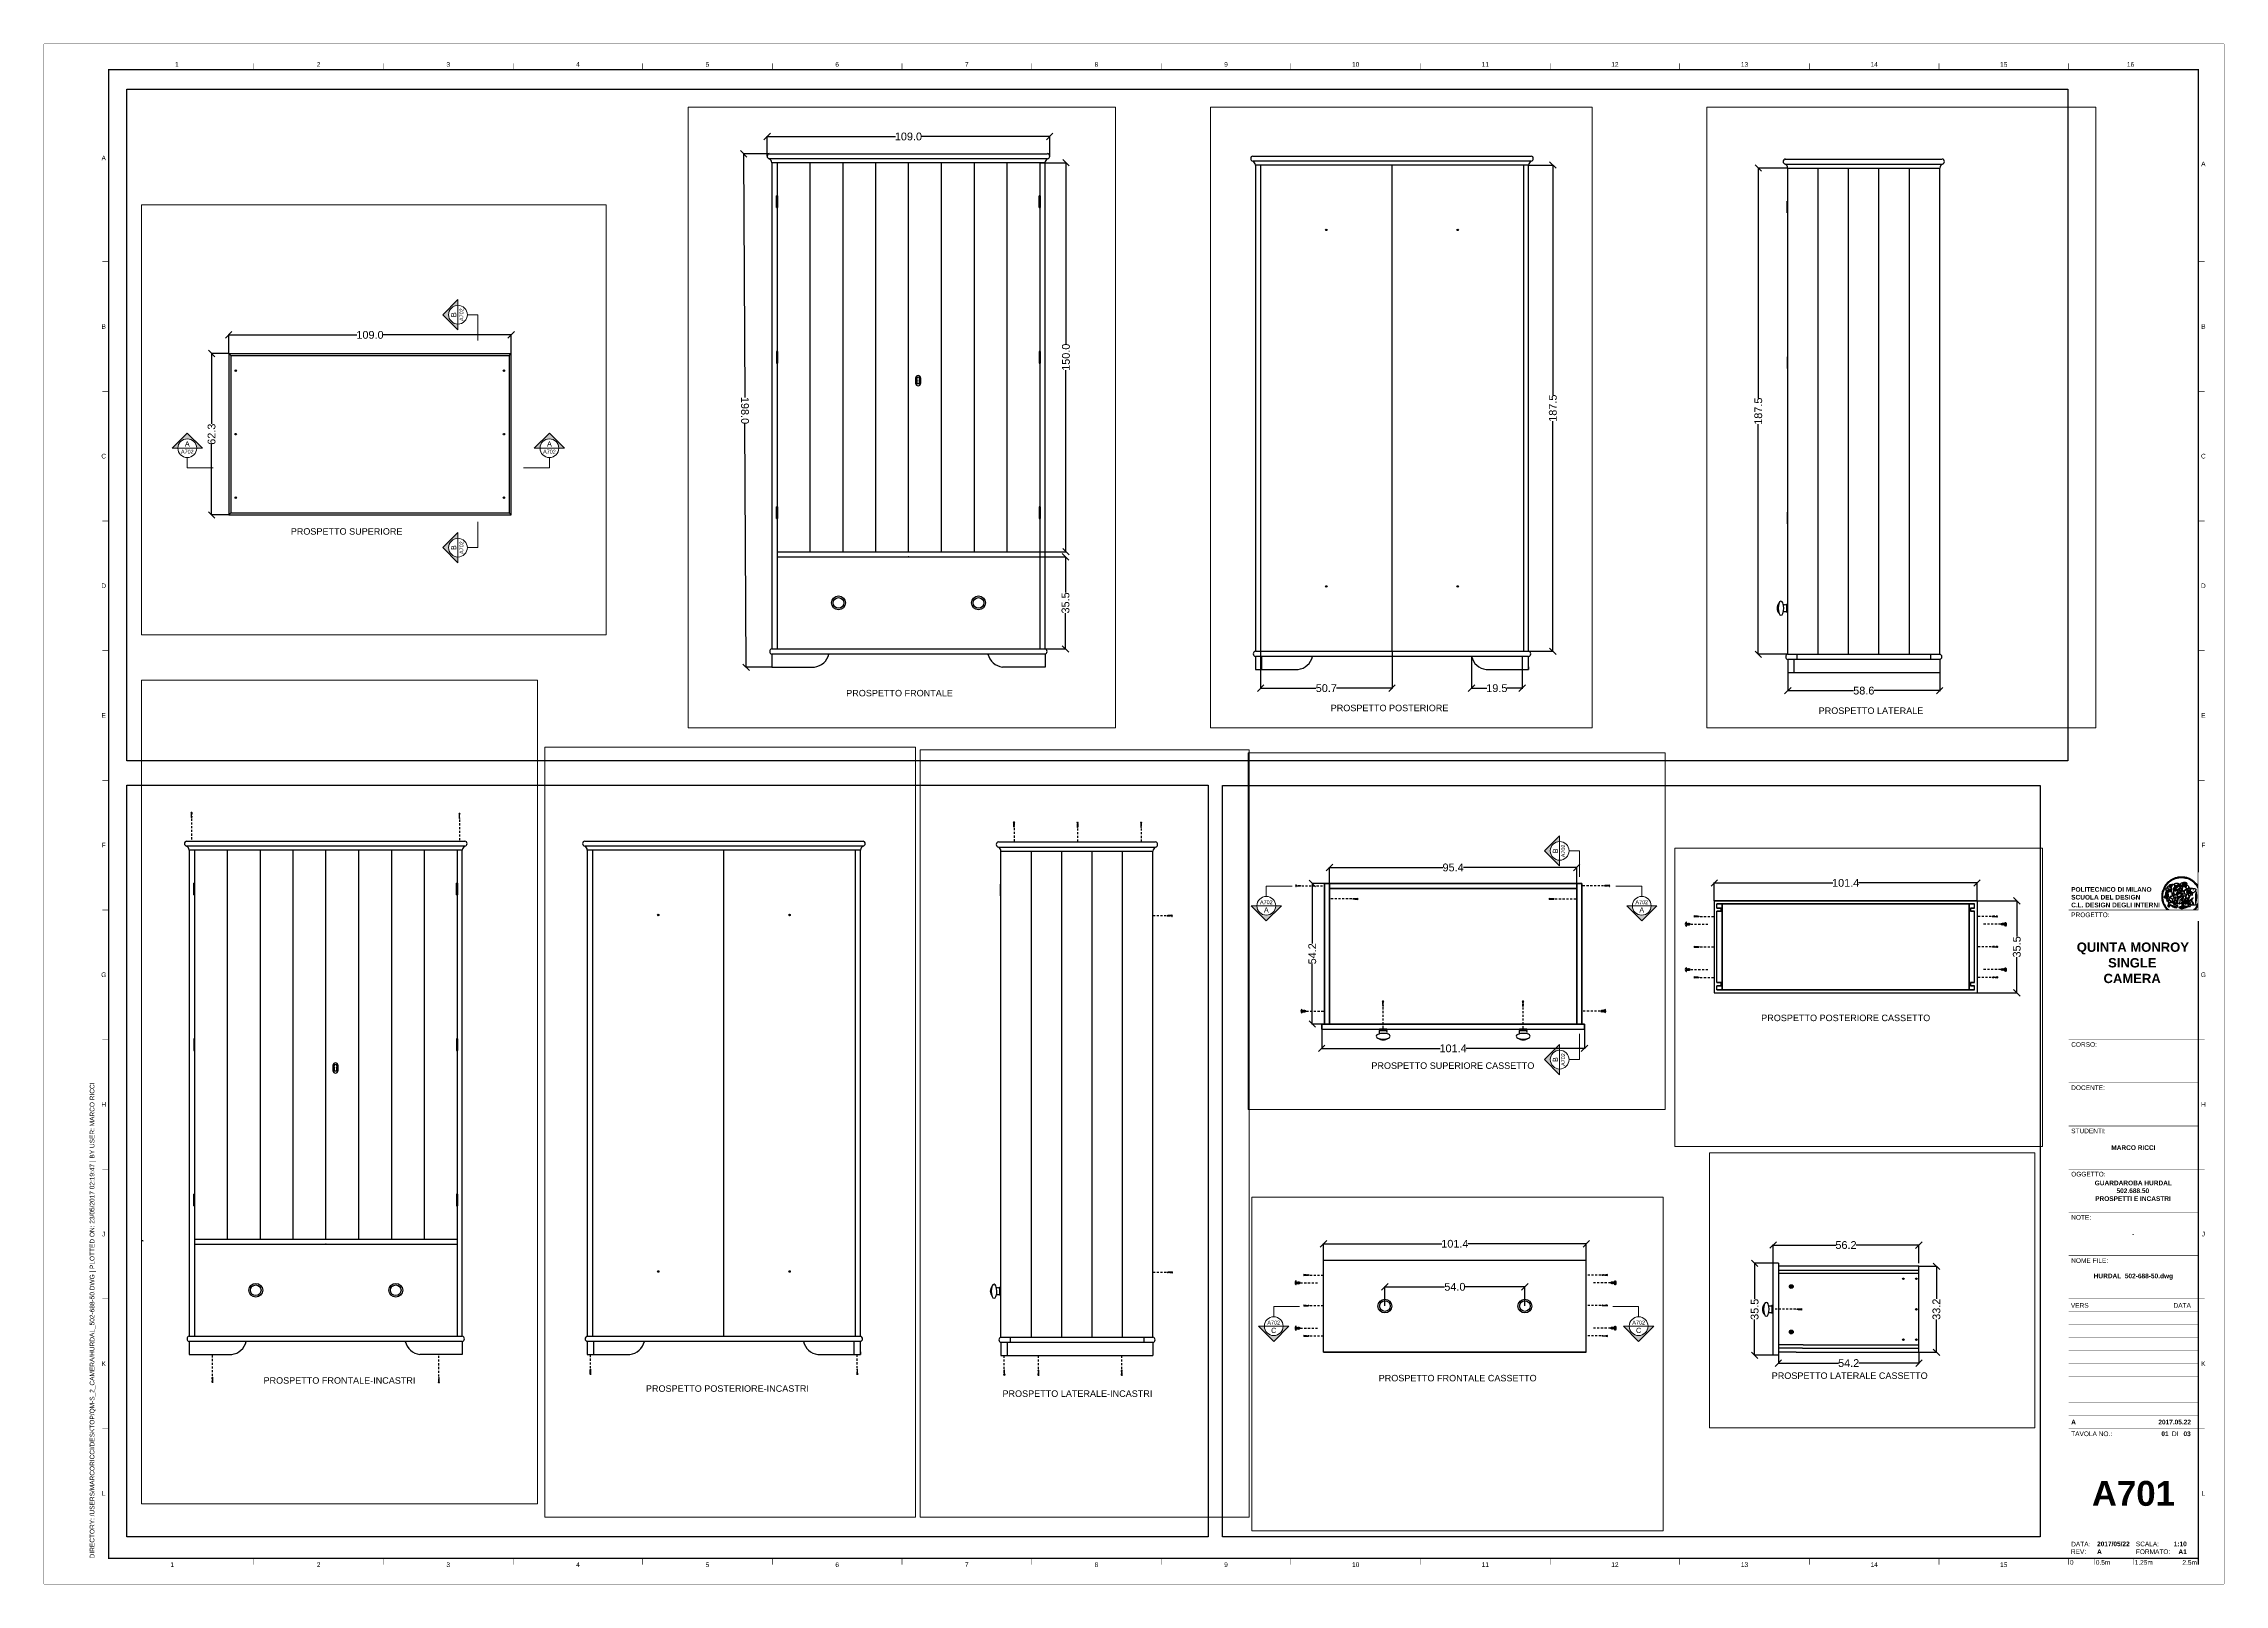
# Paper-space layout 'A701' of a CAD drawing. Header units: centimetres, sheet in millimetres. Extents: x 0 to 841, y 0 to 594.
# The model-space entities are those that its viewports show. They can reach past a viewport. Long polylines and large blocks are cut down to what shows.
import ezdxf
from ezdxf.enums import TextEntityAlignment as Align

# ---------------------------------------------------------------- set-up
doc = ezdxf.new("R2010")
doc.units = ezdxf.units.CM
doc.header["$MEASUREMENT"] = 0
doc.set_wipeout_variables(frame=1)
doc.layers.add('A-ANNO-SYMB', color=2, linetype='Continuous', lineweight=18)
for name, color, linetype in [('A-FURN', 7, 'Continuous'), ('anno', 5, 'Continuous'), ('assi di legno', 251, 'Continuous'), ('G-ANNO-LOGO', 3, 'Continuous'), ('G-ANNO-TEXT', 3, 'Continuous'), ('G-ANNO-TTLB', 3, 'Continuous'), ('linee di incastro', 254, 'Continuous'), ('linee in prospettp', 252, 'Continuous'), ('note', 1, 'Continuous'), ('viti e cerniere', 3, 'Continuous')]:
    doc.layers.add(name, color=color, linetype=linetype)
doc.layers.add('G-ANNO-NPLT', color=210, linetype='Continuous', plot=False)
doc.styles.add('ARIAL', font='Arial.ttf')
doc.styles.add('ARIAL-BOLD', font='Arial Bold.ttf')
doc.styles.add('E-ARIAL', font='Arial.ttf')
doc.styles.get("Standard").update_dxf_attribs({"font": 'Arial.ttf'})
doc.dimstyles.get("Standard").update_dxf_attribs({"dimtxt": 3, "dimasz": 2.5, "dimexe": 0.18, "dimexo": 0.0625, "dimgap": 0.09, "dimtad": 0, "dimdec": 1, "dimzin": 0, "dimdsep": 46, "dimtxsty": 'Standard', "dimblk": 'OBLIQUE', "dimblk1": 'OBLIQUE', "dimblk2": 'OBLIQUE', "dimcen": 0.09, "dimadec": 0, "dimazin": 0, "dimtfac": 1, "dimtdec": 1, "dimtofl": 0, "dimtmove": 0, "dimatfit": 3, "dimldrblk": 'OBLIQUE', "dimfxl": 1, "dimtolj": 1, "dimtzin": 0, "dimarcsym": 0})

# ---------------------------------------------------------------- blocks, each defined once
blk = doc.blocks.new('A1_GRID_LAYOUT')
at = {"layer": 'G-ANNO-NPLT', "const_width": 0.18}
for points in [[(841, 594), (0, 594)], [(0, 0), (0, 594)], [(841, 0), (841, 594)], [(841, 0), (0, 0)]]:
    blk.add_lwpolyline(points, dxfattribs=at)
at = {"layer": 'G-ANNO-TTLB', "const_width": 0.5, "flags": 128}
blk.add_lwpolyline([(25, 584), (25, 10), (831, 10), (831, 584)], close=True, dxfattribs=at)
at = {"layer": 'G-ANNO-TTLB', "const_width": 0.18, "flags": 128}
for points in [[(81, 586.5), (81, 584)], [(131, 586.5), (131, 584)], [(181, 586.5), (181, 584)], [(231, 586.5), (231, 584)], [(281, 586.5), (281, 584)], [(331, 586.5), (331, 584)], [(381, 586.5), (381, 584)], [(431, 586.5), (431, 584)], [(481, 586.5), (481, 584)], [(531, 586.5), (531, 584)], [(581, 586.5), (581, 584)], [(631, 586.5), (631, 584)], [(681, 586.5), (681, 584)], [(731, 586.5), (731, 584)], [(781, 586.5), (781, 584)], [(0, 578.5), (0, 576)], [(25, 510), (22.5, 510)], [(833.5, 510), (831, 510)], [(25, 460), (22.5, 460)], [(833.5, 460), (831, 460)], [(25, 410), (22.5, 410)], [(833.5, 410), (831, 410)], [(25, 360), (22.5, 360)], [(833.5, 360), (831, 360)], [(25, 310), (22.5, 310)], [(833.5, 310), (831, 310)], [(25, 260), (22.5, 260)], [(833.5, 260), (831, 260)], [(25, 210), (22.5, 210)], [(833.5, 210), (831, 210)], [(25, 160), (22.5, 160)], [(833.5, 160), (831, 160)], [(25, 110), (22.5, 110)], [(833.5, 110), (831, 110)], [(833.5, 110), (831, 110)], [(25, 60), (22.5, 60)], [(833.5, 60), (831, 60)], [(833.5, 60), (831, 60)], [(81, 10), (81, 7.5)], [(131, 10), (131, 7.5)], [(181, 10), (181, 7.5)], [(231, 10), (231, 7.5)], [(281, 10), (281, 7.5)], [(331, 10), (331, 7.5)], [(381, 10), (381, 7.5)], [(431, 10), (431, 7.5)], [(481, 10), (481, 7.5)], [(531, 10), (531, 7.5)], [(581, 10), (581, 7.5)], [(631, 10), (631, 7.5)], [(681, 10), (681, 7.5)], [(731, 10), (731, 7.5)], [(781, 10), (781, 7.5)]]:
    blk.add_lwpolyline(points, dxfattribs=at)
at = {"layer": 'G-ANNO-TTLB', "const_width": 0.18}
blk.add_lwpolyline([(716.5, 10), (776.5, 10)], dxfattribs=at)
at = {"layer": 'G-ANNO-TEXT', "style": 'ARIAL'}
for s, p in [('1', (51.35, 586.07)), ('2', (106, 586.07)), ('3', (156, 586.07)), ('4', (206, 586.07)), ('5', (256, 586.07)), ('6', (306, 586.07)), ('7', (356, 586.07)), ('8', (406, 586.07)), ('9', (456, 586.07)), ('10', (506, 586.07)), ('11', (556, 586.07)), ('12', (606, 586.07)), ('13', (656, 586.07)), ('14', (706, 586.07)), ('15', (756, 586.07)), ('16', (804.89, 586.07)), ('A', (23.09, 549.98)), ('A', (832.98, 547.71)), ('B', (23.09, 485)), ('B', (832.98, 485)), ('C', (23.09, 435)), ('C', (832.98, 435)), ('D', (23.09, 385)), ('D', (832.98, 385)), ('E', (23.09, 335)), ('E', (832.98, 335)), ('F', (23.09, 285)), ('F', (832.98, 285)), ('G', (23.09, 235)), ('G', (832.98, 235)), ('H', (23.09, 185)), ('H', (832.98, 185)), ('J', (23.09, 135)), ('J', (832.98, 135)), ('K', (23.09, 85)), ('K', (832.98, 85)), ('L', (23.09, 35)), ('L', (832.98, 35)), ('2', (106, 7.51)), ('3', (156, 7.51)), ('6', (306, 7.51)), ('8', (406, 7.51)), ('9', (456, 7.51)), ('10', (506, 7.51)), ('12', (606, 7.51)), ('13', (656, 7.51)), ('1', (49.49, 7.51)), ('4', (206, 7.51)), ('5', (256, 7.51)), ('7', (356, 7.51)), ('11', (556, 7.51)), ('14', (706, 7.51)), ('15', (756, 7.51))]:
    blk.add_text(s, height=1.8, dxfattribs=at).set_placement(p, align=Align.MIDDLE_CENTER)
at = {"layer": 'G-ANNO-TEXT', "insert": (17.7, 9.95), "char_height": 1.8, "attachment_point": 1, "rotation": 90, "style": 'ARIAL'}
blk.add_mtext_dynamic_manual_height_columns('DIRECTORY: /USERS/MARCORICCI/DESKTOP/QM-S_2_CAMERA/HURDAL_502-688-50.DWG | PLOTTED ON: 23/05/2017 02:19:47 | BY USER: MARCO RICCI', width=412.209, gutter_width=9, heights=[0], dxfattribs=at)
blk = doc.blocks.new('logoPolimi')
for p, q in [((-2.37, 0.12), (-2.16, 0.11)), ((-2.37, 0.01), (-2.16, 0.01)), ((-2.36, 0.23), (-2.15, 0.21)), ((-2.35, 0.34), (-2.14, 0.31)), ((-2.33, 0.45), (-2.12, 0.41)), ((-2.3, 0.55), (-2.1, 0.51)), ((-2.28, 0.66), (-2.07, 0.6)), ((-2.24, 0.77), (-2.04, 0.7)), ((-2.2, 0.87), (-2.01, 0.79)), ((-2.16, 0.97), (-1.97, 0.89)), ((-2.11, 1.07), (-1.93, 0.98)), ((-2.06, 1.17), (-1.88, 1.07)), ((-2.01, 1.26), (-1.83, 1.15)), ((-1.94, 1.36), (-1.77, 1.24)), ((-1.88, 1.45), (-1.71, 1.32)), ((-1.84, 0.03), (-1.82, 0.35)), ((-1.81, 1.53), (-1.65, 1.4)), ((-1.74, 1.61), (-1.58, 1.47)), ((-1.73, 0.59), (-1.73, 0.59)), ((-1.73, 0.59), (-1.73, 0.59)), ((-1.66, 1.69), (-1.51, 1.54)), ((-1.65, 0.57), (-1.65, 0.57)), ((-1.59, 1.12), (-1.59, 1.12)), ((-1.58, 1.77), (-1.44, 1.61)), ((-1.51, 0.55), (-1.51, 0.55)), ((-1.51, 0.55), (-1.51, 0.55)), ((-1.49, 1.84), (-1.36, 1.68)), ((-1.41, 1.91), (-1.28, 1.74)), ((-1.32, 1.97), (-1.2, 1.8)), ((-1.31, 0.79), (-1.21, 0.75)), ((-1.21, 0.75), (-1.31, 0.79)), ((-1.21, 0.75), (-1.31, 0.79)), ((-1.22, 2.03), (-1.11, 1.85)), ((-1.21, 0.75), (-1.21, 0.75)), ((-1.21, 0.75), (-1.21, 0.75)), ((-1.19, 0.76), (-1.19, 0.76)), ((-1.19, 0.76), (-1.19, 0.76)), ((-1.17, 0.99), (-1.18, 0.99)), ((-1.18, 0.99), (-1.17, 0.99)), ((-1.16, 0.57), (-1.16, 0.57)), ((-1.16, 0.57), (-1.16, 0.57)), ((-1.13, 2.09), (-1.03, 1.9)), ((-1.1, 0.01), (-0.99, 0.06)), ((-0.99, 0.06), (-1.1, 0.01)), ((-0.99, 0.06), (-1.1, 0.01)), ((-1.03, 2.14), (-0.94, 1.95)), ((-0.99, 0.06), (-0.99, 0.06)), ((-0.99, 0.06), (-0.99, 0.06)), ((-0.97, 0.79), (-0.98, 0.79)), ((-0.89, 0.84), (-0.97, 0.79)), ((-0.97, 0.79), (-0.89, 0.84)), ((-0.96, 1.41), (-0.96, 1.41)), ((-0.96, 1.41), (-0.96, 1.41)), ((-0.93, 2.18), (-0.84, 1.99)), ((-0.89, 0.84), (-0.82, 0.87)), ((-0.82, 0.87), (-0.89, 0.84)), ((-0.89, 0.84), (-0.82, 0.87)), ((-0.88, 0.83), (-0.89, 0.84)), ((-0.85, 1.39), (-0.85, 1.39)), ((-0.85, 1.39), (-0.85, 1.39)), ((-0.84, 0.14), (-0.84, 0.14)), ((-0.83, 2.22), (-0.75, 2.03)), ((-0.77, 1.08), (-0.78, 1.08)), ((-0.78, 1.08), (-0.77, 1.08)), ((-0.61, 1.12), (-0.77, 1.08)), ((-0.77, 1.08), (-0.61, 1.12)), ((-0.77, 1.08), (-0.61, 1.12)), ((-0.75, 1.3), (-0.76, 1.29)), ((-0.76, 1.29), (-0.75, 1.3)), ((-0.72, 2.26), (-0.66, 2.06)), ((-0.65, 0.99), (-0.7, 0.96)), ((-0.69, 0.18), (-0.68, 0.18)), ((-0.66, 0.93), (-0.66, 0.93)), ((-0.66, 0.93), (-0.64, 0.93)), ((-0.66, 0.93), (-0.66, 0.93)), ((-0.66, 0.93), (-0.66, 0.93)), ((-0.63, 1.01), (-0.63, 1.01)), ((-0.63, 1.01), (-0.62, 1.01)), ((-0.63, 0.66), (-0.63, 0.66)), ((-0.61, 2.29), (-0.56, 2.09)), ((-0.6, 1.12), (-0.61, 1.12)), ((-0.61, 1.12), (-0.6, 1.12)), ((-0.61, 1.12), (-0.6, 1.12)), ((-0.61, 0.86), (-0.57, 0.85)), ((-0.57, 0.85), (-0.61, 0.86)), ((-0.61, 0.86), (-0.57, 0.85)), ((-0.53, 1.08), (-0.6, 1.12)), ((-0.6, 1.12), (-0.6, 1.11)), ((-0.6, 1.12), (-0.53, 1.08)), ((-0.57, 0.8), (-0.59, 0.8)), ((-0.57, 0.85), (-0.53, 0.84)), ((-0.57, 0.85), (-0.57, 0.85)), ((-0.57, 0.85), (-0.57, 0.85)), ((-0.57, 0.85), (-0.53, 0.84)), ((-0.56, 0.29), (-0.49, 0.48)), ((-0.56, 0.14), (-0.56, 0.29)), ((-0.5, 0.11), (-0.56, 0.14)), ((-0.53, 0.84), (-0.51, 0.84)), ((-0.53, 0.84), (-0.51, 0.84)), ((-0.53, 0.84), (-0.53, 0.84)), ((-0.51, 2.32), (-0.46, 2.11)), ((-0.51, 0.11), (-0.51, 0.11)), ((-0.51, 0.11), (-0.51, 0.11)), ((-0.34, 0.33), (-0.5, 0.11)), ((-0.49, 0.48), (-0.41, 0.55)), ((-0.42, 0.8), (-0.47, 0.79)), ((-0.42, 0.8), (-0.47, 0.79)), ((-0.47, 0.79), (-0.45, 0.76)), ((-0.47, 0.79), (-0.45, 0.76)), ((-0.45, 1.14), (-0.42, 1.11)), ((-0.42, 1.26), (-0.36, 1.22)), ((-0.41, 0.55), (-0.34, 0.49)), ((-0.4, 2.34), (-0.36, 2.13)), ((-0.4, 1.37), (-0.38, 1.38)), ((-0.39, 1.37), (-0.4, 1.37)), ((-0.35, 1.33), (-0.4, 1.37)), ((-0.39, 1.24), (-0.4, 1.23)), ((-0.38, 1.14), (-0.38, 1.14)), ((-0.34, 0.49), (-0.09, 0.48)), ((-0.16, 0.32), (-0.34, 0.33)), ((-0.14, 0.32), (-0.31, 0.34)), ((-0.29, 2.35), (-0.26, 2.14)), ((-0.28, 1.3), (-0.29, 1.3)), ((-0.28, 1.3), (-0.28, 1.3)), ((-0.18, 2.36), (-0.16, 2.15)), ((-0.16, 1.24), (-0.16, 1.25)), ((-0.16, 1.25), (-0.16, 1.25)), ((-0.16, 0.49), (-0.14, 0.64)), ((-0.06, 0.27), (-0.16, 0.32)), ((-0.1, 0.88), (-0.09, 0.87)), ((-0.08, 1.37), (-0.08, 1.38)), ((-0.08, 1.23), (-0.05, 1.21)), ((-0.05, 1.21), (-0.08, 1.23)), ((-0.08, 1.23), (-0.05, 1.21)), ((-0.07, 2.37), (-0.06, 2.16)), ((-0.03, 0.26), (-0.06, 0.27)), ((-0.05, 1.21), (-0.04, 1.21)), ((-0.04, 1.21), (-0.05, 1.21)), ((-0.04, 1.21), (-0.04, 1.21)), ((-0.04, 1.21), (-0.04, 1.21)), ((-0.04, 0.48), (-0.03, 0.26)), ((0.03, 1.15), (0.03, 1.15)), ((0.03, 0.66), (0.03, 0.67)), ((0.04, 2.37), (0.04, 2.16)), ((0.07, 0.58), (0.07, 0.57)), ((0.1, 1.18), (0.1, 1.18)), ((0.1, 0.84), (0.1, 0.84)), ((0.13, 1.32), (0.17, 1.19)), ((0.15, 2.36), (0.14, 2.16)), ((0.14, 0.71), (0.34, 0.65)), ((0.31, 0.56), (0.17, 0.63)), ((0.26, 2.36), (0.24, 2.15)), ((0.27, 1.61), (0.27, 1.61)), ((0.27, 1.61), (0.27, 1.61)), ((0.27, 1.61), (0.27, 1.61)), ((0.29, 1.29), (0.29, 1.29)), ((0.29, 1.29), (0.29, 1.29)), ((0.29, 1.29), (0.29, 1.29)), ((0.29, 1.29), (0.29, 1.29)), ((0.33, 0.49), (0.34, 0.49)), ((0.33, 0.03), (0.35, 0.03)), ((0.33, 0.03), (0.35, 0.03)), ((0.37, 2.34), (0.34, 2.13)), ((0.34, 0.65), (0.34, 0.64)), ((0.35, 0.03), (0.57, 0.06)), ((0.35, 0.03), (0.57, 0.06)), ((0.35, 0.03), (0.35, 0.03)), ((0.35, 0.03), (0.35, 0.03)), ((0.38, 1.36), (0.37, 1.35)), ((0.38, 0.34), (0.37, 0.34)), ((0.38, 0.34), (0.38, 0.34)), ((0.43, 0.67), (0.39, 0.64)), ((0.48, 2.32), (0.44, 2.12)), ((0.49, 1.05), (0.51, 1.13)), ((0.51, 1.13), (0.49, 1.05)), ((0.49, 1.05), (0.51, 1.13)), ((0.51, 1.31), (0.5, 1.29)), ((0.51, 1.13), (0.52, 1.23)), ((0.52, 1.23), (0.51, 1.23)), ((0.51, 1.23), (0.52, 1.23)), ((0.52, 1.23), (0.51, 1.13)), ((0.51, 1.13), (0.52, 1.23)), ((0.52, 1.24), (0.6, 1.37)), ((0.52, 1.23), (0.6, 1.36)), ((0.6, 1.36), (0.52, 1.23)), ((0.52, 1.23), (0.52, 1.23)), ((0.52, 1.23), (0.52, 1.24)), ((0.52, 1.23), (0.52, 1.23)), ((0.55, 1.07), (0.53, 1.06)), ((0.53, 1.04), (0.53, 1.06)), ((0.53, 1.05), (0.53, 1.04)), ((0.59, 2.3), (0.54, 2.09)), ((0.54, 0.3), (0.63, 0.32)), ((0.54, -0.08), (0.61, 0.06)), ((0.61, 0.06), (0.54, -0.08)), ((0.54, -0.08), (0.61, 0.06)), ((0.56, 0.19), (0.59, 0.21)), ((0.57, 1.07), (0.57, 1.07)), ((0.57, 1.07), (0.57, 1.07)), ((0.57, 1.07), (0.57, 1.07)), ((0.57, 1.07), (0.57, 1.07)), ((0.57, 1.07), (0.57, 1.07)), ((0.57, 1.07), (0.57, 1.07)), ((0.57, 1.07), (0.57, 1.07)), ((0.58, 0.3), (0.59, 0.29)), ((0.59, 0.78), (0.59, 0.79)), ((0.59, 0.79), (0.59, 0.79)), ((0.59, 0.79), (0.59, 0.79)), ((0.59, 0.79), (0.59, 0.78)), ((0.61, 0.06), (0.6, 0.07)), ((0.6, 0.07), (0.61, 0.06)), ((0.61, 0.06), (0.61, 0.07)), ((0.62, 0.21), (0.65, 0.22)), ((0.69, 2.27), (0.63, 2.07)), ((0.64, 1.37), (0.65, 1.37)), ((0.69, 0.86), (0.68, 0.86)), ((0.68, 0.86), (0.69, 0.86)), ((0.68, 0.76), (0.68, 0.76)), ((0.8, 2.23), (0.73, 2.03)), ((0.76, 0.26), (0.76, 0.26)), ((0.9, 2.19), (0.82, 2)), ((0.82, 0.35), (0.84, 0.36)), ((0.82, 0.35), (0.82, 0.35)), ((0.84, 0.36), (0.84, 0.37)), ((0.85, 0.34), (1.05, 0.35)), ((1, 2.15), (0.91, 1.96)), ((0.93, 1.05), (0.93, 1.05)), ((0.93, 1.05), (0.93, 1.05)), ((0.93, 1.05), (0.93, 1.04)), ((0.93, 1.05), (0.93, 1.05)), ((0.97, 0.66), (0.96, 0.66)), ((1.01, 0.97), (0.98, 0.96)), ((1.1, 2.1), (1, 1.91)), ((1.2, 2.04), (1.09, 1.86)), ((1.17, 0.96), (1.17, 0.95)), ((1.17, 0.95), (1.17, 0.95)), ((1.29, 1.99), (1.18, 1.81)), ((1.38, 1.92), (1.26, 1.75)), ((1.34, 0.37), (1.26, 0.04)), ((1.27, 0.37), (1.27, 0.38)), ((1.28, 0.95), (1.28, 0.95)), ((1.47, 1.86), (1.34, 1.69)), ((1.37, 0.73), (1.46, 0.81)), ((1.41, 0.4), (1.41, 0.41)), ((1.56, 1.79), (1.42, 1.63)), ((1.64, 1.71), (1.49, 1.56)), ((1.49, 0.9), (1.57, 0.92)), ((1.72, 1.63), (1.56, 1.49)), ((1.67, 0.6), (1.57, 0.53)), ((1.79, 1.55), (1.63, 1.41)), ((1.86, 1.47), (1.7, 1.34)), ((1.93, 1.38), (1.76, 1.26)), ((1.99, 1.29), (1.81, 1.17)), ((2.05, 1.19), (1.87, 1.09)), ((2.1, 1.1), (1.92, 1)), ((2.15, 1), (1.96, 0.91)), ((2.19, 0.9), (2, 0.82)), ((2.23, 0.79), (2.04, 0.72)), ((2.27, 0.69), (2.07, 0.63)), ((2.3, 0.58), (2.09, 0.53)), ((2.32, 0.47), (2.12, 0.43)), ((2.34, 0.37), (2.13, 0.33)), ((2.36, 0.26), (2.15, 0.23)), ((2.37, 0.15), (2.16, 0.13)), ((2.37, 0.04), (2.16, 0.03)), ((-2.37, -0.1), (-2.16, -0.09)), ((-2.36, -0.21), (-2.15, -0.19)), ((-2.35, -0.32), (-2.14, -0.29)), ((-2.33, -0.43), (-2.12, -0.39)), ((-2.31, -0.54), (-2.1, -0.49)), ((-2.28, -0.65), (-2.08, -0.59)), ((-2.25, -0.75), (-2.05, -0.69)), ((-2.21, -0.86), (-2.02, -0.78)), ((-2.17, -0.96), (-1.98, -0.87)), ((-2.12, -1.06), (-1.93, -0.96)), ((-2.07, -1.16), (-1.89, -1.05)), ((-2.04, -0.15), (-1.97, -0.2)), ((-2.01, -1.25), (-1.84, -1.14)), ((-1.95, -1.34), (-1.78, -1.22)), ((-1.89, -1.43), (-1.72, -1.31)), ((-1.82, -1.52), (-1.66, -1.38)), ((-1.75, -1.6), (-1.59, -1.46)), ((-1.67, -1.68), (-1.52, -1.53)), ((-1.58, -0.12), (-1.6, -0.18)), ((-1.6, -0.18), (-1.58, -0.28)), ((-1.57, -0.54), (-1.59, -0.54)), ((-1.59, -0.54), (-1.59, -0.54)), ((-1.59, -1.76), (-1.45, -1.6)), ((-1.56, -0.32), (-1.56, -0.31)), ((-1.56, -0.31), (-1.56, -0.31)), ((-1.53, -0.65), (-1.53, -0.65)), ((-1.53, -0.65), (-1.53, -0.65)), ((-1.51, -1.83), (-1.37, -1.67)), ((-1.48, -0.86), (-1.48, -0.85)), ((-1.42, -0.37), (-1.42, -0.37)), ((-1.42, -1.9), (-1.29, -1.73)), ((-1.38, -0.46), (-1.38, -0.46)), ((-1.33, -1.96), (-1.21, -1.79)), ((-1.31, -0.24), (-1.31, -0.23)), ((-1.31, -0.23), (-1.31, -0.24)), ((-1.24, -2.02), (-1.13, -1.84)), ((-1.23, -0.19), (-1.23, -0.19)), ((-1.23, -0.19), (-1.23, -0.19)), ((-1.23, -0.19), (-1.23, -0.19)), ((-1.23, -0.19), (-1.23, -0.19)), ((-1.14, -2.08), (-1.04, -1.89)), ((-1.04, -2.13), (-0.95, -1.94)), ((-1.01, -0.39), (-1.02, -0.39)), ((-1.02, -0.39), (-1.01, -0.39)), ((-1.02, -0.7), (-1.02, -0.7)), ((-1.02, -0.7), (-1.02, -0.7)), ((-1.02, -0.7), (-1.02, -0.7)), ((-0.94, -2.18), (-0.86, -1.98)), ((-0.84, -2.22), (-0.77, -2.02)), ((-0.79, -0.51), (-0.83, -0.58)), ((-0.83, -0.58), (-0.79, -0.51)), ((-0.83, -0.58), (-0.79, -0.51)), ((-0.78, -1.05), (-0.83, -0.94)), ((-0.83, -0.94), (-0.78, -1.05)), ((-0.83, -0.94), (-0.83, -0.94)), ((-0.83, -0.94), (-0.78, -1.05)), ((-0.82, -1.23), (-0.82, -1.23)), ((-0.82, -1.23), (-0.77, -1.23)), ((-0.77, -1.23), (-0.82, -1.23)), ((-0.82, -1.23), (-0.82, -1.23)), ((-0.77, -1.23), (-0.82, -1.23)), ((-0.75, -0.96), (-0.8, -0.89)), ((-0.8, -0.89), (-0.79, -0.92)), ((-0.79, -0.92), (-0.8, -0.89)), ((-0.8, -0.89), (-0.75, -0.96)), ((-0.79, -0.92), (-0.8, -0.89)), ((-0.8, -0.89), (-0.8, -0.89)), ((-0.8, -0.89), (-0.75, -0.96)), ((-0.79, -0.92), (-0.78, -0.95)), ((-0.78, -0.95), (-0.79, -0.92)), ((-0.78, -0.95), (-0.79, -0.92)), ((-0.77, -0.49), (-0.78, -0.48)), ((-0.78, -0.48), (-0.77, -0.49)), ((-0.78, -0.95), (-0.76, -1)), ((-0.76, -1), (-0.78, -0.95)), ((-0.76, -1), (-0.78, -0.95)), ((-0.71, -0.89), (-0.75, -0.87)), ((-0.75, -0.87), (-0.71, -0.89)), ((-0.75, -0.87), (-0.71, -0.89)), ((-0.72, -1.01), (-0.75, -0.96)), ((-0.75, -0.96), (-0.72, -1.01)), ((-0.75, -0.96), (-0.72, -1.01)), ((-0.74, -2.25), (-0.67, -2.05)), ((-0.64, -0.93), (-0.71, -0.89)), ((-0.71, -0.89), (-0.64, -0.93)), ((-0.71, -0.89), (-0.64, -0.93)), ((-0.66, -0.53), (-0.66, -0.53)), ((-0.66, -0.53), (-0.66, -0.53)), ((-0.66, -0.53), (-0.66, -0.53)), ((-0.63, -2.29), (-0.57, -2.08)), ((-0.52, -2.31), (-0.48, -2.11)), ((-0.39, -0.81), (-0.51, -0.69)), ((-0.51, -1.04), (-0.5, -1.04)), ((-0.48, -0.42), (-0.48, -0.42)), ((-0.48, -0.42), (-0.48, -0.42)), ((-0.48, -0.42), (-0.48, -0.42)), ((-0.42, -2.33), (-0.38, -2.13)), ((-0.41, -0.51), (-0.41, -0.51)), ((-0.38, -0.05), (-0.39, -0.12)), ((-0.39, -0.12), (-0.37, -0.1)), ((-0.35, -0.14), (-0.37, -0.08)), ((-0.37, -0.09), (-0.37, -0.09)), ((-0.33, -0.12), (-0.35, -0.14)), ((-0.32, -0.14), (-0.35, -0.14)), ((-0.35, -0.18), (-0.34, -0.22)), ((-0.34, -0.08), (-0.29, -0.16)), ((-0.34, -0.22), (-0.34, -0.22)), ((-0.27, -0.17), (-0.32, -0.14)), ((-0.31, -2.35), (-0.28, -2.14)), ((-0.25, -0.91), (-0.26, -0.9)), ((-0.26, -1.29), (0.1, -1.2)), ((0.1, -1.2), (-0.26, -1.29)), ((0.08, -1.4), (-0.26, -1.29)), ((-0.26, -1.29), (0.08, -1.4)), ((-0.26, -1.38), (-0.26, -1.29)), ((-0.26, -1.29), (-0.26, -1.29)), ((-0.26, -1.29), (-0.26, -1.38)), ((-0.26, -1.29), (0.08, -1.4)), ((-0.26, -1.29), (-0.26, -1.29)), ((0.08, -1.49), (-0.26, -1.38)), ((-0.26, -1.38), (0.09, -1.49)), ((-0.2, -2.36), (-0.18, -2.15)), ((-0.14, -0.15), (-0.16, -0.13)), ((-0.11, -0.04), (-0.12, -0.05)), ((-0.09, -2.37), (-0.08, -2.16)), ((-0.04, -0.41), (-0.01, -0.44)), ((-0.01, -0.44), (-0.04, -0.41)), ((-0.04, -0.41), (-0.01, -0.44)), ((0.03, -2.37), (0.02, -2.16)), ((0.07, -0.84), (0.07, -0.84)), ((0.07, -0.84), (0.07, -0.84)), ((0.1, -1.2), (0.08, -1.32)), ((0.08, -1.32), (0.13, -1.2)), ((0.08, -1.4), (0.72, -1.22)), ((0.72, -1.22), (0.08, -1.4)), ((0.08, -1.4), (0.72, -1.22)), ((0.72, -1.31), (0.08, -1.49)), ((0.08, -1.44), (0.08, -1.4)), ((0.08, -1.4), (0.08, -1.44)), ((0.08, -1.4), (0.08, -1.49)), ((0.08, -1.49), (0.08, -1.44)), ((0.08, -1.44), (0.08, -1.44)), ((0.08, -1.44), (0.08, -1.45)), ((0.08, -1.45), (0.08, -1.46)), ((0.08, -1.46), (0.08, -1.49)), ((0.1, -1.01), (0.09, -0.86)), ((0.1, -1.01), (0.09, -0.86)), ((0.09, -1.49), (0.72, -1.31)), ((0.1, -1.2), (0.12, -1.04)), ((0.12, -1.04), (0.1, -1.2)), ((0.13, -1.2), (0.1, -1.2)), ((0.1, -1.2), (0.13, -1.2)), ((0.13, -1.2), (0.1, -1.2)), ((0.1, -1.2), (0.1, -1.2)), ((0.11, -0.44), (0.11, -0.44)), ((0.11, -0.44), (0.11, -0.44)), ((0.12, -0.21), (0.12, -0.21)), ((0.12, -0.21), (0.12, -0.21)), ((0.12, -0.21), (0.12, -0.21)), ((0.12, -0.21), (0.12, -0.21)), ((0.12, -0.21), (0.12, -0.21)), ((0.12, -0.21), (0.12, -0.21)), ((0.12, -0.21), (0.12, -0.21)), ((0.12, -0.21), (0.12, -0.21)), ((0.12, -0.21), (0.12, -0.21)), ((0.12, -0.21), (0.12, -0.21)), ((0.12, -0.21), (0.12, -0.21)), ((0.12, -0.21), (0.12, -0.21)), ((0.12, -0.21), (0.12, -0.21)), ((0.12, -0.56), (0.14, -0.53)), ((0.14, -0.53), (0.12, -0.56)), ((0.12, -0.56), (0.14, -0.53)), ((0.12, -1.04), (0.12, -1.04)), ((0.12, -1.04), (0.12, -1.04)), ((0.12, -1.04), (0.12, -1.04)), ((0.14, -2.37), (0.12, -2.16)), ((0.21, -0.99), (0.13, -1.2)), ((0.13, -1.2), (0.21, -0.99)), ((0.36, -1.14), (0.13, -1.2)), ((0.13, -1.2), (0.26, -1.17)), ((0.14, -0.53), (0.16, -0.49)), ((0.16, -0.49), (0.14, -0.53)), ((0.14, -0.53), (0.16, -0.49)), ((0.16, -0.49), (0.16, -0.49)), ((0.16, -0.49), (0.16, -0.49)), ((0.28, -1.19), (0.21, -0.99)), ((0.21, -0.99), (0.31, -1.27)), ((0.25, -2.36), (0.22, -2.15)), ((0.24, -0.17), (0.24, -0.16)), ((0.24, -0.16), (0.24, -0.17)), ((0.25, -0.84), (0.25, -0.88)), ((0.25, -0.88), (0.25, -0.84)), ((0.25, -0.88), (0.25, -0.84)), ((0.25, -0.88), (0.29, -1.17)), ((0.26, -0.88), (0.25, -0.88)), ((0.31, -1.27), (0.25, -0.88)), ((0.26, -1.17), (0.28, -1.16)), ((0.28, -1.16), (0.36, -1.14)), ((0.29, -1.17), (0.28, -1.19)), ((0.35, -2.34), (0.32, -2.14)), ((0.36, -1.14), (0.72, -1.22)), ((0.72, -1.22), (0.36, -1.14)), ((0.46, -2.32), (0.42, -2.12)), ((0.49, -0.31), (0.49, -0.31)), ((0.49, -0.31), (0.49, -0.31)), ((0.5, -0.27), (0.5, -0.27)), ((0.51, -0.27), (0.51, -0.27)), ((0.57, -2.3), (0.52, -2.1)), ((0.68, -2.27), (0.62, -2.07)), ((0.78, -2.24), (0.71, -2.04)), ((0.72, -0.81), (0.75, -0.89)), ((0.72, -1.22), (0.72, -1.31)), ((0.72, -1.31), (0.72, -1.22)), ((0.74, -0.23), (0.74, -0.23)), ((0.74, -0.23), (0.75, -0.24)), ((0.75, -0.23), (0.75, -0.23)), ((0.89, -2.2), (0.81, -2)), ((0.86, -0.25), (0.82, -0.34)), ((0.87, -0.22), (0.86, -0.23)), ((0.87, -0.22), (0.86, -0.25)), ((0.99, -2.15), (0.9, -1.96)), ((0.96, -0.58), (0.96, -0.57)), ((1.09, -2.11), (0.99, -1.92)), ((1.05, -1.05), (1.04, -1.05)), ((1.19, -2.05), (1.08, -1.87)), ((1.28, -2), (1.17, -1.82)), ((1.37, -1.93), (1.25, -1.76)), ((1.31, -0.27), (1.3, -0.26)), ((1.3, -0.26), (1.3, -0.26)), ((1.3, -0.26), (1.3, -0.26)), ((1.3, -0.26), (1.31, -0.27)), ((1.3, -0.26), (1.3, -0.26)), ((1.46, -1.87), (1.33, -1.7)), ((1.54, -1.8), (1.41, -1.64)), ((1.63, -1.72), (1.48, -1.57)), ((1.71, -1.65), (1.55, -1.5)), ((1.78, -1.57), (1.62, -1.43)), ((1.85, -1.48), (1.69, -1.35)), ((1.92, -1.39), (1.75, -1.27)), ((1.98, -1.3), (1.81, -1.19)), ((2.04, -1.21), (1.86, -1.1)), ((2.09, -1.11), (1.91, -1.01)), ((2.14, -1.01), (1.95, -0.92)), ((2.19, -0.91), (1.99, -0.83)), ((2.23, -0.81), (2.03, -0.74)), ((2.26, -0.7), (2.06, -0.64)), ((2.29, -0.6), (2.09, -0.55)), ((2.32, -0.49), (2.11, -0.45)), ((2.34, -0.38), (2.13, -0.35)), ((2.35, -0.27), (2.15, -0.25)), ((2.37, -0.08), (2.16, -0.07)), ((2.36, -0.16), (2.16, -0.15))]:
    blk.add_line(p, q)
for points in [[(-1.9, 0.12), (-1.94, 0.02), (-2.05, -0.09), (-2.05, -0.09)], [(-1.86, 0.38), (-1.86, 0.38), (-1.87, 0.19), (-1.9, 0.12)], [(-1.76, 0.6), (-1.76, 0.6), (-1.84, 0.57), (-1.86, 0.38)], [(-1.86, -0.04), (-1.84, 0.02), (-1.84, 0.03), (-1.84, 0.03)], [(-1.82, 0.78), (-1.83, 0.8), (-1.85, 0.86), (-1.83, 0.88)], [(-1.82, 0.78), (-1.83, 0.8), (-1.85, 0.86), (-1.83, 0.88)], [(-1.83, 0.88), (-1.81, 0.9), (-1.76, 0.96), (-1.76, 0.96)], [(-1.83, 0.88), (-1.81, 0.9), (-1.76, 0.96), (-1.76, 0.96)], [(-1.76, 0.6), (-1.83, 0.7), (-1.78, 0.74), (-1.78, 0.74)], [(-1.78, 0.74), (-1.79, 0.74), (-1.83, 0.7), (-1.76, 0.6)], [(-1.78, 0.74), (-1.8, 0.76), (-1.81, 0.78), (-1.82, 0.78)], [(-1.78, 0.74), (-1.8, 0.76), (-1.81, 0.78), (-1.82, 0.78)], [(-1.82, 0.35), (-1.81, 0.5), (-1.73, 0.59), (-1.73, 0.59)], [(-1.82, -0.19), (-1.73, -0.07), (-1.75, 0.14), (-1.75, 0.3)], [(-1.75, 0.33), (-1.75, 0.17), (-1.73, -0.05), (-1.8, -0.17)], [(-1.78, 0.74), (-1.75, 0.72), (-1.72, 0.69), (-1.68, 0.7)], [(-1.68, 0.7), (-1.72, 0.69), (-1.75, 0.72), (-1.78, 0.74)], [(-1.68, 0.7), (-1.72, 0.69), (-1.75, 0.72), (-1.78, 0.74)], [(-1.78, 0.74), (-1.78, 0.74), (-1.78, 0.74), (-1.78, 0.74)], [(-1.76, 0.96), (-1.68, 1.1), (-1.59, 1.12), (-1.59, 1.12)], [(-1.76, 0.96), (-1.68, 1.1), (-1.6, 1.12), (-1.6, 1.12)], [(-1.73, 0.59), (-1.74, 0.59), (-1.75, 0.6), (-1.76, 0.6)], [(-1.73, 0.59), (-1.74, 0.59), (-1.75, 0.6), (-1.76, 0.6)], [(-1.75, 0.3), (-1.76, 0.47), (-1.65, 0.57), (-1.65, 0.57)], [(-1.65, 0.57), (-1.65, 0.57), (-1.76, 0.5), (-1.75, 0.33)], [(-1.65, 0.57), (-1.68, 0.58), (-1.7, 0.58), (-1.73, 0.59)], [(-1.65, 0.57), (-1.68, 0.58), (-1.7, 0.58), (-1.73, 0.59)], [(-1.5, 0.71), (-1.53, 0.74), (-1.61, 0.71), (-1.68, 0.7)], [(-1.68, 0.7), (-1.61, 0.71), (-1.53, 0.73), (-1.5, 0.71)], [(-1.5, 0.71), (-1.53, 0.73), (-1.61, 0.71), (-1.68, 0.7)], [(-1.51, 0.55), (-1.56, 0.56), (-1.61, 0.56), (-1.65, 0.57)], [(-1.65, 0.57), (-1.61, 0.56), (-1.56, 0.56), (-1.51, 0.55)], [(-1.51, 0.55), (-1.56, 0.56), (-1.61, 0.56), (-1.65, 0.57)], [(-1.59, 1.12), (-1.6, 1.06), (-1.61, 0.99), (-1.61, 0.97)], [(-1.61, 0.97), (-1.61, 0.99), (-1.6, 1.06), (-1.59, 1.12)], [(-1.61, 0.97), (-1.61, 0.99), (-1.6, 1.06), (-1.59, 1.12)], [(-1.61, 0.97), (-1.61, 0.95), (-1.56, 0.88), (-1.54, 0.87)], [(-1.54, 0.87), (-1.56, 0.88), (-1.61, 0.95), (-1.61, 0.97)], [(-1.54, 0.87), (-1.56, 0.88), (-1.61, 0.96), (-1.61, 0.97)], [(-1.59, 1.12), (-1.59, 1.13), (-1.59, 1.15), (-1.58, 1.16)], [(-1.59, 1.12), (-1.59, 1.13), (-1.59, 1.15), (-1.58, 1.16)], [(-1.58, 1.16), (-1.57, 1.21), (-1.52, 1.23), (-1.49, 1.25)], [(-1.58, 1.16), (-1.57, 1.21), (-1.52, 1.23), (-1.49, 1.25)], [(-1.58, 0.36), (-1.58, 0.48), (-1.51, 0.55), (-1.51, 0.55)], [(-1.51, 0.55), (-1.51, 0.55), (-1.58, 0.48), (-1.58, 0.36)], [(-1.51, 0.55), (-1.51, 0.55), (-1.58, 0.48), (-1.58, 0.36)], [(-1.55, 0.04), (-1.55, 0.08), (-1.58, 0.25), (-1.58, 0.36)], [(-1.58, 0.36), (-1.58, 0.25), (-1.55, 0.08), (-1.55, 0.04)], [(-1.58, 0.36), (-1.58, 0.25), (-1.55, 0.08), (-1.55, 0.04)], [(-1.58, -0.12), (-1.57, -0.06), (-1.55, 0.02), (-1.55, 0.04)], [(-1.55, 0.04), (-1.55, 0.02), (-1.57, -0.06), (-1.58, -0.12)], [(-1.55, 0.04), (-1.55, 0.02), (-1.56, -0.04), (-1.57, -0.1)], [(-1.54, 0.87), (-1.52, 0.85), (-1.47, 0.83), (-1.44, 0.83)], [(-1.44, 0.83), (-1.47, 0.83), (-1.52, 0.85), (-1.54, 0.87)], [(-1.45, 0.83), (-1.47, 0.83), (-1.52, 0.85), (-1.54, 0.87)], [(-1.51, 0.55), (-1.33, 0.54), (-1.16, 0.57), (-1.16, 0.57)], [(-1.16, 0.57), (-1.16, 0.57), (-1.33, 0.54), (-1.51, 0.55)], [(-1.16, 0.57), (-1.16, 0.57), (-1.33, 0.54), (-1.51, 0.55)], [(-1.5, 0.71), (-1.46, 0.68), (-1.4, 0.62), (-1.33, 0.66)], [(-1.33, 0.66), (-1.4, 0.62), (-1.46, 0.68), (-1.5, 0.71)], [(-1.33, 0.66), (-1.4, 0.62), (-1.46, 0.68), (-1.5, 0.71)], [(-1.49, 1.25), (-1.46, 1.26), (-1.42, 1.33), (-1.39, 1.36)], [(-1.49, 1.25), (-1.46, 1.27), (-1.43, 1.34), (-1.39, 1.36)], [(-1.31, 0.79), (-1.33, 0.79), (-1.42, 0.83), (-1.45, 0.83)], [(-1.44, 0.83), (-1.42, 0.83), (-1.33, 0.79), (-1.31, 0.79)], [(-1.31, 0.79), (-1.33, 0.79), (-1.42, 0.83), (-1.44, 0.83)], [(-1.35, 1.1), (-1.4, 1.17), (-1.36, 1.23), (-1.29, 1.31)], [(-1.29, 1.31), (-1.36, 1.23), (-1.4, 1.17), (-1.35, 1.1)], [(-1.35, 1.1), (-1.4, 1.17), (-1.36, 1.23), (-1.29, 1.31)], [(-1.39, 1.36), (-1.35, 1.38), (-1.26, 1.4), (-1.19, 1.41)], [(-1.39, 1.36), (-1.35, 1.38), (-1.26, 1.4), (-1.19, 1.41)], [(-1.18, 0.99), (-1.24, 0.97), (-1.3, 1.03), (-1.35, 1.1)], [(-1.35, 1.1), (-1.3, 1.03), (-1.24, 0.97), (-1.18, 0.99)], [(-1.18, 1), (-1.24, 0.97), (-1.3, 1.03), (-1.35, 1.1)], [(-1.33, 0.66), (-1.28, 0.7), (-1.23, 0.73), (-1.21, 0.75)], [(-1.21, 0.75), (-1.23, 0.73), (-1.28, 0.7), (-1.33, 0.66)], [(-1.21, 0.75), (-1.23, 0.73), (-1.28, 0.7), (-1.33, 0.66)], [(-1.29, 1.31), (-1.22, 1.39), (-1.01, 1.41), (-0.96, 1.41)], [(-0.96, 1.41), (-1.01, 1.41), (-1.22, 1.39), (-1.29, 1.31)], [(-1.29, 1.31), (-1.22, 1.39), (-1.01, 1.41), (-0.96, 1.41)], [(-1.24, -0.02), (-1.21, -0.01), (-1.1, 0.01), (-1.1, 0.01)], [(-1.1, 0.01), (-1.1, 0.01), (-1.21, -0.01), (-1.24, -0.02)], [(-1.1, 0.01), (-1.1, 0.01), (-1.21, -0.01), (-1.24, -0.02)], [(-1.21, 0.75), (-1.2, 0.75), (-1.19, 0.76), (-1.19, 0.76)], [(-1.19, 0.76), (-1.19, 0.76), (-1.2, 0.75), (-1.21, 0.75)], [(-1.19, 0.76), (-1.19, 0.76), (-1.2, 0.76), (-1.21, 0.75)], [(-1.19, 1.41), (-1.11, 1.43), (-0.97, 1.41), (-0.97, 1.41)], [(-1.19, 1.41), (-1.12, 1.43), (-0.98, 1.41), (-0.98, 1.41)], [(-1.19, 0.76), (-1.19, 0.77), (-1.18, 0.78), (-1.18, 0.79)], [(-1.18, 0.79), (-1.18, 0.78), (-1.19, 0.77), (-1.19, 0.76)], [(-1.19, 0.76), (-1.19, 0.77), (-1.19, 0.78), (-1.18, 0.79)], [(-1.18, 0.68), (-1.18, 0.68), (-1.19, 0.71), (-1.19, 0.76)], [(-1.19, 0.76), (-1.19, 0.71), (-1.18, 0.68), (-1.18, 0.68)], [(-1.18, 0.68), (-1.18, 0.68), (-1.19, 0.71), (-1.19, 0.76)], [(-1.18, 0.97), (-1.18, 0.97), (-1.18, 0.98), (-1.17, 0.99)], [(-1.17, 0.99), (-1.18, 0.98), (-1.18, 0.97), (-1.18, 0.97)], [(-1.18, 0.97), (-1.18, 0.97), (-1.18, 0.98), (-1.17, 0.99)], [(-1.18, 0.79), (-1.17, 0.86), (-1.18, 0.95), (-1.18, 0.97)], [(-1.18, 0.97), (-1.18, 0.95), (-1.17, 0.86), (-1.18, 0.79)], [(-1.18, 0.79), (-1.17, 0.86), (-1.18, 0.95), (-1.18, 0.97)], [(-1.16, 0.57), (-1.17, 0.6), (-1.18, 0.64), (-1.18, 0.68)], [(-1.18, 0.68), (-1.18, 0.64), (-1.17, 0.6), (-1.16, 0.57)], [(-1.16, 0.57), (-1.17, 0.6), (-1.18, 0.64), (-1.18, 0.68)], [(-1.17, 0.99), (-1.17, 1.03), (-1.16, 1.09), (-1.14, 1.13)], [(-1.09, 0.42), (-1.1, 0.44), (-1.14, 0.48), (-1.16, 0.57)], [(-1.16, 0.57), (-1.14, 0.48), (-1.1, 0.44), (-1.09, 0.42)], [(-1.09, 0.42), (-1.1, 0.44), (-1.14, 0.48), (-1.16, 0.57)], [(-1.14, 1.13), (-1.12, 1.18), (-1.05, 1.31), (-1.05, 1.31)], [(-1.12, 0.46), (-1.12, 0.46), (-1.13, 0.38), (-1.11, 0.26)], [(-1.11, 0.26), (-1.08, 0.14), (-1.05, 0.03), (-1.05, 0.03)], [(-1.02, 0.32), (-1.02, 0.32), (-1.08, 0.4), (-1.09, 0.42)], [(-1.09, 0.42), (-1.08, 0.4), (-1.02, 0.32), (-1.02, 0.32)], [(-1.02, 0.32), (-1.02, 0.32), (-1.08, 0.4), (-1.09, 0.42)], [(-0.98, 0.2), (-0.98, 0.21), (-1.02, 0.32), (-1.02, 0.32)], [(-1.02, 0.32), (-1.02, 0.32), (-0.98, 0.21), (-0.98, 0.2)], [(-0.98, 0.2), (-0.98, 0.21), (-1.02, 0.32), (-1.02, 0.32)], [(-1.01, 0.12), (-1, 0.16), (-0.98, 0.19), (-0.98, 0.2)], [(-0.98, 0.2), (-0.98, 0.19), (-1, 0.16), (-1.01, 0.12)], [(-1.01, 0.12), (-1, 0.16), (-0.98, 0.19), (-0.98, 0.2)], [(-0.99, 0.06), (-1, 0.07), (-1.01, 0.1), (-1.01, 0.12)], [(-1.01, 0.12), (-1.01, 0.1), (-1, 0.07), (-0.99, 0.06)], [(-0.99, 0.06), (-1, 0.07), (-1.01, 0.1), (-1.01, 0.12)], [(-0.99, 0.06), (-0.99, 0.06), (-0.99, 0.06), (-0.98, 0.05)], [(-0.98, 0.05), (-0.99, 0.06), (-0.99, 0.06), (-0.99, 0.06)], [(-0.99, 0.05), (-0.99, 0.06), (-0.99, 0.06), (-0.99, 0.06)], [(-0.95, 0.02), (-0.96, 0.03), (-0.97, 0.04), (-0.99, 0.05)], [(-0.98, 1.41), (-0.98, 1.41), (-0.97, 1.41), (-0.96, 1.41)], [(-0.98, 0.81), (-0.94, 0.85), (-0.92, 0.93), (-0.91, 0.97)], [(-0.91, 0.97), (-0.92, 0.93), (-0.94, 0.85), (-0.98, 0.81)], [(-0.91, 0.97), (-0.92, 0.93), (-0.94, 0.85), (-0.98, 0.81)], [(-0.98, 0.79), (-0.98, 0.81), (-0.98, 0.81), (-0.98, 0.81)], [(-0.98, 0.81), (-0.98, 0.81), (-0.98, 0.81), (-0.98, 0.79)], [(-0.98, 0.81), (-0.98, 0.81), (-0.98, 0.81), (-0.98, 0.79)], [(-0.98, 0.79), (-0.98, 0.79), (-0.98, 0.78), (-0.97, 0.77)], [(-0.98, 0.79), (-0.98, 0.79), (-0.98, 0.78), (-0.97, 0.77)], [(-0.98, 0.05), (-0.97, 0.04), (-0.96, 0.03), (-0.95, 0.02)], [(-0.95, 0.02), (-0.96, 0.03), (-0.97, 0.04), (-0.98, 0.05)], [(-0.97, 1.41), (-0.97, 1.41), (-0.97, 1.41), (-0.96, 1.41)], [(-0.97, 0.77), (-0.96, 0.74), (-0.91, 0.64), (-0.91, 0.57)], [(-0.97, 0.77), (-0.96, 0.74), (-0.91, 0.64), (-0.91, 0.57)], [(-0.96, 1.41), (-0.94, 1.41), (-0.9, 1.41), (-0.85, 1.39)], [(-0.96, 1.41), (-0.94, 1.41), (-0.9, 1.41), (-0.85, 1.39)], [(-0.95, 0.02), (-0.94, 0.01), (-0.92, 0.01), (-0.9, 0.01)], [(-0.9, 0.01), (-0.92, 0.01), (-0.94, 0.01), (-0.95, 0.02)], [(-0.91, 0.01), (-0.92, 0.01), (-0.94, 0.01), (-0.95, 0.02)], [(-0.91, 0.97), (-0.89, 1), (-0.87, 1.01), (-0.84, 1.02)], [(-0.84, 1.02), (-0.87, 1.01), (-0.89, 1), (-0.91, 0.97)], [(-0.84, 1.02), (-0.87, 1.01), (-0.89, 1.01), (-0.91, 0.97)], [(-0.91, 0.57), (-0.91, 0.5), (-0.9, 0.43), (-0.88, 0.37)], [(-0.91, 0.57), (-0.91, 0.5), (-0.9, 0.43), (-0.88, 0.37)], [(-0.87, 0.03), (-0.87, 0.03), (-0.89, 0.01), (-0.91, 0.01)], [(-0.9, 0.01), (-0.89, 0.01), (-0.87, 0.03), (-0.87, 0.03)], [(-0.87, 0.03), (-0.87, 0.03), (-0.89, 0.01), (-0.9, 0.01)], [(-0.88, 0.84), (-0.88, 0.84), (-0.89, 0.79), (-0.88, 0.77)], [(-0.88, 0.77), (-0.89, 0.79), (-0.88, 0.83), (-0.88, 0.83)], [(-0.74, 0.66), (-0.85, 0.67), (-0.88, 0.77), (-0.88, 0.77)], [(-0.88, 0.77), (-0.88, 0.77), (-0.85, 0.67), (-0.74, 0.66)], [(-0.88, 0.37), (-0.86, 0.32), (-0.83, 0.25), (-0.82, 0.25)], [(-0.88, 0.37), (-0.86, 0.32), (-0.83, 0.25), (-0.82, 0.25)], [(-0.87, 0.03), (-0.86, 0.03), (-0.86, 0.05), (-0.86, 0.06)], [(-0.86, 0.06), (-0.86, 0.05), (-0.86, 0.03), (-0.87, 0.03)], [(-0.86, 0.06), (-0.86, 0.05), (-0.86, 0.03), (-0.87, 0.03)], [(-0.85, 1.39), (-0.86, 1.42), (-0.8, 1.45), (-0.8, 1.46)], [(-0.85, 1.39), (-0.86, 1.42), (-0.83, 1.44), (-0.82, 1.45)], [(-0.86, 0.06), (-0.86, 0.07), (-0.86, 0.1), (-0.85, 0.11)], [(-0.85, 0.11), (-0.86, 0.1), (-0.86, 0.07), (-0.86, 0.06)], [(-0.85, 0.11), (-0.86, 0.1), (-0.86, 0.07), (-0.86, 0.06)], [(-0.81, 1.36), (-0.83, 1.37), (-0.84, 1.38), (-0.85, 1.39)], [(-0.85, 1.39), (-0.84, 1.38), (-0.83, 1.37), (-0.81, 1.36)], [(-0.85, 1.39), (-0.84, 1.38), (-0.83, 1.37), (-0.81, 1.36)], [(-0.85, 0.11), (-0.85, 0.12), (-0.84, 0.14), (-0.84, 0.14)], [(-0.84, 0.14), (-0.84, 0.14), (-0.85, 0.12), (-0.85, 0.11)], [(-0.84, 0.14), (-0.84, 0.14), (-0.85, 0.12), (-0.85, 0.11)], [(-0.84, 1.02), (-0.83, 1.03), (-0.81, 1.05), (-0.78, 1.08)], [(-0.78, 1.08), (-0.81, 1.05), (-0.83, 1.03), (-0.84, 1.02)], [(-0.78, 1.08), (-0.81, 1.05), (-0.83, 1.03), (-0.84, 1.02)], [(-0.84, 0.14), (-0.83, 0.15), (-0.81, 0.16), (-0.81, 0.16)], [(-0.81, 0.16), (-0.81, 0.16), (-0.83, 0.15), (-0.84, 0.14)], [(-0.81, 0.16), (-0.81, 0.16), (-0.84, 0.15), (-0.84, 0.14)], [(-0.84, 0.15), (-0.84, 0.15), (-0.84, 0.15), (-0.84, 0.14)], [(-0.84, 0.14), (-0.84, 0.14), (-0.84, 0.14), (-0.84, 0.14)], [(-0.84, 0.14), (-0.84, 0.14), (-0.84, 0.14), (-0.84, 0.14)], [(-0.84, 0.14), (-0.84, 0.14), (-0.84, 0.14), (-0.84, 0.14)], [(-0.82, 1.45), (-0.82, 1.45), (-0.8, 1.45), (-0.8, 1.45)], [(-0.82, 0.87), (-0.82, 0.87), (-0.72, 0.91), (-0.66, 0.93)], [(-0.66, 0.93), (-0.72, 0.91), (-0.82, 0.87), (-0.82, 0.87)], [(-0.82, 0.87), (-0.82, 0.87), (-0.72, 0.91), (-0.66, 0.93)], [(-0.82, 0.25), (-0.8, 0.25), (-0.77, 0.24), (-0.77, 0.23)], [(-0.82, 0.25), (-0.8, 0.25), (-0.78, 0.24), (-0.77, 0.23)], [(-0.76, 1.29), (-0.77, 1.32), (-0.79, 1.34), (-0.81, 1.36)], [(-0.81, 1.36), (-0.79, 1.34), (-0.77, 1.32), (-0.76, 1.29)], [(-0.81, 1.36), (-0.79, 1.34), (-0.77, 1.32), (-0.76, 1.3)], [(-0.81, 0.16), (-0.8, 0.17), (-0.8, 0.17), (-0.79, 0.18)], [(-0.79, 0.18), (-0.8, 0.17), (-0.8, 0.17), (-0.81, 0.16)], [(-0.79, 0.18), (-0.8, 0.17), (-0.8, 0.17), (-0.81, 0.16)], [(-0.8, 1.46), (-0.8, 1.49), (-0.69, 1.51), (-0.69, 1.51)], [(-0.8, 1.46), (-0.8, 1.49), (-0.75, 1.49), (-0.75, 1.49)], [(-0.8, 1.45), (-0.8, 1.45), (-0.8, 1.46), (-0.8, 1.46)], [(-0.79, 0.18), (-0.78, 0.18), (-0.77, 0.16), (-0.77, 0.16)], [(-0.77, 0.16), (-0.77, 0.16), (-0.78, 0.18), (-0.79, 0.18)], [(-0.77, 0.16), (-0.77, 0.16), (-0.78, 0.18), (-0.79, 0.18)], [(-0.78, 1.08), (-0.77, 1.1), (-0.76, 1.13), (-0.75, 1.16)], [(-0.75, 1.16), (-0.76, 1.13), (-0.77, 1.1), (-0.78, 1.08)], [(-0.75, 1.16), (-0.76, 1.13), (-0.77, 1.1), (-0.78, 1.08)], [(-0.77, 0.23), (-0.76, 0.22), (-0.72, 0.2), (-0.71, 0.2)], [(-0.77, 0.23), (-0.76, 0.22), (-0.72, 0.2), (-0.71, 0.2)], [(-0.77, 0.16), (-0.77, 0.16), (-0.74, 0.16), (-0.7, 0.17)], [(-0.7, 0.17), (-0.74, 0.16), (-0.77, 0.16), (-0.77, 0.16)], [(-0.7, 0.17), (-0.74, 0.16), (-0.77, 0.16), (-0.77, 0.16)], [(-0.76, 1.3), (-0.74, 1.25), (-0.73, 1.2), (-0.75, 1.16)], [(-0.75, 1.16), (-0.73, 1.2), (-0.74, 1.25), (-0.76, 1.29)], [(-0.76, 1.29), (-0.74, 1.25), (-0.73, 1.2), (-0.75, 1.16)], [(-0.75, 1.49), (-0.75, 1.52), (-0.69, 1.51), (-0.69, 1.51)], [(-0.7, 1.26), (-0.7, 1.28), (-0.73, 1.28), (-0.75, 1.3)], [(-0.75, 1.3), (-0.73, 1.28), (-0.7, 1.28), (-0.7, 1.26)], [(-0.71, 1.24), (-0.72, 1.25), (-0.73, 1.27), (-0.75, 1.28)], [(-0.63, 0.66), (-0.63, 0.66), (-0.73, 0.66), (-0.74, 0.66)], [(-0.74, 0.66), (-0.73, 0.66), (-0.63, 0.66), (-0.63, 0.66)], [(-0.65, 1.23), (-0.67, 1.24), (-0.71, 1.23), (-0.71, 1.24)], [(-0.71, 0.2), (-0.7, 0.2), (-0.69, 0.19), (-0.69, 0.18)], [(-0.71, 0.2), (-0.7, 0.2), (-0.69, 0.19), (-0.69, 0.18)], [(-0.65, 1.23), (-0.67, 1.24), (-0.7, 1.25), (-0.7, 1.26)], [(-0.7, 1.26), (-0.7, 1.25), (-0.67, 1.24), (-0.65, 1.23)], [(-0.7, 0.17), (-0.69, 0.17), (-0.68, 0.18), (-0.69, 0.18)], [(-0.69, 0.18), (-0.68, 0.18), (-0.69, 0.17), (-0.7, 0.17)], [(-0.69, 0.18), (-0.68, 0.18), (-0.69, 0.17), (-0.7, 0.17)], [(-0.69, 1.51), (-0.69, 1.59), (-0.51, 1.55), (-0.51, 1.55)], [(-0.69, 1.51), (-0.66, 1.55), (-0.66, 1.55), (-0.66, 1.55)], [(-0.66, 0.67), (-0.69, 0.69), (-0.68, 0.72), (-0.68, 0.76)], [(-0.68, 0.76), (-0.68, 0.72), (-0.69, 0.69), (-0.66, 0.67)], [(-0.66, 0.68), (-0.69, 0.69), (-0.68, 0.72), (-0.68, 0.76)], [(-0.68, 0.76), (-0.68, 0.79), (-0.67, 0.82), (-0.66, 0.83)], [(-0.66, 0.83), (-0.67, 0.82), (-0.68, 0.79), (-0.68, 0.76)], [(-0.68, 0.76), (-0.68, 0.79), (-0.67, 0.82), (-0.66, 0.83)], [(-0.68, 0.18), (-0.68, 0.18), (-0.56, 0.15), (-0.51, 0.11)], [(-0.68, 0.18), (-0.68, 0.18), (-0.56, 0.15), (-0.51, 0.11)], [(-0.66, 1.55), (-0.63, 1.57), (-0.51, 1.55), (-0.51, 1.55)], [(-0.62, 0.95), (-0.63, 0.95), (-0.64, 0.94), (-0.66, 0.93)], [(-0.66, 0.93), (-0.64, 0.94), (-0.63, 0.95), (-0.62, 0.95)], [(-0.66, 0.83), (-0.65, 0.85), (-0.61, 0.86), (-0.61, 0.86)], [(-0.61, 0.86), (-0.61, 0.86), (-0.65, 0.84), (-0.66, 0.83)], [(-0.66, 0.83), (-0.65, 0.84), (-0.61, 0.86), (-0.61, 0.86)], [(-0.63, 0.66), (-0.64, 0.67), (-0.65, 0.67), (-0.66, 0.68)], [(-0.63, 0.66), (-0.64, 0.67), (-0.65, 0.67), (-0.66, 0.67)], [(-0.66, 0.67), (-0.65, 0.67), (-0.64, 0.67), (-0.63, 0.66)], [(-0.59, 1.24), (-0.6, 1.23), (-0.63, 1.22), (-0.65, 1.23)], [(-0.65, 1.23), (-0.63, 1.22), (-0.6, 1.23), (-0.59, 1.24)], [(-0.56, 1.24), (-0.56, 1.24), (-0.63, 1.22), (-0.65, 1.23)], [(-0.63, 1.01), (-0.63, 1.01), (-0.64, 1), (-0.65, 0.99)], [(-0.64, 0.93), (-0.64, 0.93), (-0.58, 0.88), (-0.57, 0.85)], [(-0.64, 0.93), (-0.64, 0.93), (-0.58, 0.88), (-0.57, 0.85)], [(-0.6, 1.11), (-0.6, 1.11), (-0.59, 1.05), (-0.63, 1.01)], [(-0.6, 1.11), (-0.6, 1.11), (-0.59, 1.05), (-0.63, 1.01)], [(-0.5, 0.65), (-0.55, 0.61), (-0.6, 0.64), (-0.63, 0.66)], [(-0.5, 0.65), (-0.55, 0.61), (-0.6, 0.64), (-0.63, 0.66)], [(-0.62, 1.01), (-0.62, 1.01), (-0.62, 0.97), (-0.62, 0.95)], [(-0.62, 0.95), (-0.62, 0.97), (-0.62, 1.01), (-0.62, 1.01)], [(-0.56, 1.24), (-0.56, 1.24), (-0.57, 1.25), (-0.59, 1.24)], [(-0.59, 1.24), (-0.57, 1.25), (-0.56, 1.24), (-0.56, 1.24)], [(-0.41, 0.55), (-0.41, 0.55), (-0.59, 0.44), (-0.56, 0.15)], [(-0.52, 0.81), (-0.53, 0.8), (-0.56, 0.79), (-0.57, 0.8)], [(-0.57, 0.01), (-0.57, 0.01), (-0.38, -0.06), (-0.35, -0.15)], [(-0.49, 1.27), (-0.5, 1.26), (-0.53, 1.24), (-0.56, 1.24)], [(-0.52, 1.26), (-0.53, 1.26), (-0.54, 1.22), (-0.56, 1.24)], [(-0.56, 1.24), (-0.54, 1.22), (-0.53, 1.26), (-0.52, 1.26)], [(-0.47, 1.06), (-0.49, 1.06), (-0.53, 1.08), (-0.53, 1.08)], [(-0.53, 1.08), (-0.53, 1.08), (-0.49, 1.06), (-0.47, 1.06)], [(-0.53, 0.84), (-0.53, 0.84), (-0.52, 0.81), (-0.52, 0.81)], [(-0.49, 1.27), (-0.5, 1.26), (-0.51, 1.26), (-0.52, 1.26)], [(-0.52, 1.26), (-0.51, 1.26), (-0.5, 1.26), (-0.49, 1.27)], [(-0.51, 0.12), (-0.51, 0.12), (-0.52, 0.19), (-0.49, 0.21)], [(-0.51, 0.19), (-0.51, 0.18), (-0.52, 0.15), (-0.51, 0.14)], [(-0.51, 1.55), (-0.43, 1.57), (-0.43, 1.53), (-0.43, 1.53)], [(-0.51, 1.55), (-0.43, 1.57), (-0.35, 1.51), (-0.35, 1.51)], [(-0.51, 0.84), (-0.51, 0.84), (-0.46, 0.83), (-0.45, 0.83)], [(-0.51, 0.84), (-0.51, 0.84), (-0.46, 0.83), (-0.45, 0.83)], [(-0.42, 0.27), (-0.43, 0.27), (-0.5, 0.2), (-0.51, 0.19)], [(-0.51, 0.14), (-0.51, 0.13), (-0.47, 0.05), (-0.47, 0.04)], [(-0.51, 0.11), (-0.51, 0.11), (-0.51, 0.11), (-0.51, 0.11)], [(-0.51, 0.11), (-0.51, 0.11), (-0.47, 0.1), (-0.46, 0.04)], [(-0.51, 0.11), (-0.51, 0.11), (-0.51, 0.11), (-0.51, 0.11)], [(-0.51, 0.11), (-0.5, 0.11), (-0.5, 0.1), (-0.49, 0.1)], [(-0.47, 0.71), (-0.46, 0.66), (-0.5, 0.65), (-0.5, 0.65)], [(-0.47, 0.71), (-0.46, 0.66), (-0.5, 0.65), (-0.5, 0.65)], [(-0.44, 1.3), (-0.45, 1.3), (-0.47, 1.28), (-0.49, 1.27)], [(-0.49, 1.27), (-0.47, 1.28), (-0.45, 1.3), (-0.44, 1.3)], [(-0.44, 1.3), (-0.45, 1.3), (-0.47, 1.28), (-0.49, 1.27)], [(-0.49, 0.21), (-0.48, 0.21), (-0.47, 0.22), (-0.47, 0.23)], [(-0.49, 0.21), (-0.49, 0.21), (-0.49, 0.21), (-0.49, 0.21)], [(-0.37, -0.09), (-0.37, -0.07), (-0.49, 0.1), (-0.49, 0.1)], [(-0.46, 1.08), (-0.46, 1.07), (-0.46, 1.06), (-0.47, 1.06)], [(-0.47, 1.06), (-0.46, 1.06), (-0.46, 1.07), (-0.46, 1.08)], [(-0.45, 0.76), (-0.44, 0.74), (-0.47, 0.71), (-0.47, 0.71)], [(-0.45, 0.76), (-0.44, 0.74), (-0.47, 0.71), (-0.47, 0.71)], [(-0.47, 0.23), (-0.46, 0.24), (-0.44, 0.27), (-0.42, 0.27)], [(-0.47, 0.04), (-0.47, 0.03), (-0.44, 0.02), (-0.44, 0.01)], [(-0.44, 1.1), (-0.45, 1.1), (-0.46, 1.08), (-0.46, 1.08)], [(-0.46, 1.08), (-0.46, 1.09), (-0.45, 1.1), (-0.44, 1.1)], [(-0.46, 0.04), (-0.46, 0.03), (-0.45, 0.03), (-0.44, 0.02)], [(-0.45, 0.83), (-0.44, 0.83), (-0.39, 0.82), (-0.39, 0.82)], [(-0.45, 0.83), (-0.44, 0.83), (-0.39, 0.82), (-0.39, 0.82)], [(-0.36, 0.68), (-0.36, 0.66), (-0.45, 0.58), (-0.41, 0.55)], [(-0.41, 0.55), (-0.45, 0.58), (-0.4, 0.62), (-0.39, 0.62)], [(-0.41, 1.32), (-0.42, 1.3), (-0.43, 1.3), (-0.44, 1.3)], [(-0.44, 1.3), (-0.43, 1.3), (-0.42, 1.3), (-0.41, 1.32)], [(-0.41, 1.32), (-0.42, 1.3), (-0.43, 1.3), (-0.44, 1.3)], [(-0.42, 1.11), (-0.42, 1.11), (-0.44, 1.1), (-0.44, 1.1)], [(-0.44, 1.1), (-0.44, 1.1), (-0.42, 1.11), (-0.42, 1.11)], [(-0.44, 0.02), (-0.43, 0.01), (-0.44, 0.01), (-0.43, 0)], [(-0.44, 0.01), (-0.43, 0), (-0.43, -0.02), (-0.38, -0.05)], [(-0.43, 1.53), (-0.37, 1.53), (-0.35, 1.5), (-0.35, 1.5)], [(-0.4, 1.12), (-0.4, 1.11), (-0.42, 1.11), (-0.42, 1.11)], [(-0.42, 1.11), (-0.42, 1.11), (-0.4, 1.11), (-0.4, 1.12)], [(-0.39, 0.82), (-0.39, 0.81), (-0.42, 0.8), (-0.42, 0.8)], [(-0.39, 0.82), (-0.39, 0.81), (-0.42, 0.8), (-0.42, 0.8)], [(-0.35, 0.32), (-0.36, 0.31), (-0.41, 0.28), (-0.42, 0.27)], [(-0.42, 0.27), (-0.41, 0.27), (-0.39, 0.28), (-0.38, 0.3)], [(-0.4, 1.37), (-0.4, 1.37), (-0.39, 1.33), (-0.41, 1.32)], [(-0.41, 1.32), (-0.39, 1.33), (-0.4, 1.37), (-0.4, 1.37)], [(-0.4, 1.37), (-0.4, 1.37), (-0.39, 1.33), (-0.41, 1.32)], [(-0.34, 0.49), (-0.35, 0.51), (-0.36, 0.52), (-0.41, 0.55)], [(-0.41, 0.55), (-0.36, 0.52), (-0.35, 0.51), (-0.34, 0.49)], [(-0.38, 1.14), (-0.38, 1.14), (-0.39, 1.12), (-0.4, 1.12)], [(-0.4, 1.12), (-0.39, 1.12), (-0.38, 1.14), (-0.38, 1.14)], [(-0.37, 1.36), (-0.38, 1.36), (-0.38, 1.35), (-0.39, 1.37)], [(-0.39, 0.63), (-0.39, 0.64), (-0.38, 0.65), (-0.36, 0.67)], [(-0.39, 0.62), (-0.38, 0.63), (-0.39, 0.63), (-0.39, 0.63)], [(-0.38, 1.38), (-0.38, 1.38), (-0.38, 1.36), (-0.36, 1.36)], [(-0.38, 1.14), (-0.38, 1.14), (-0.35, 1.11), (-0.35, 1.15)], [(-0.35, 1.14), (-0.35, 1.11), (-0.38, 1.14), (-0.38, 1.14)], [(-0.38, 0.3), (-0.37, 0.31), (-0.34, 0.35), (-0.3, 0.34)], [(-0.35, 1.34), (-0.37, 1.35), (-0.37, 1.36), (-0.37, 1.36)], [(-0.36, 1.36), (-0.36, 1.36), (-0.37, 1.35), (-0.35, 1.34)], [(-0.36, 0.67), (-0.34, 0.68), (-0.35, 0.68), (-0.35, 0.73)], [(-0.35, 0.73), (-0.36, 0.68), (-0.35, 0.69), (-0.36, 0.68)], [(-0.35, 1.5), (-0.33, 1.52), (-0.31, 1.5), (-0.31, 1.5)], [(-0.35, 1.51), (-0.28, 1.52), (-0.25, 1.44), (-0.25, 1.44)], [(-0.28, 1.3), (-0.31, 1.32), (-0.34, 1.34), (-0.35, 1.34)], [(-0.35, 1.34), (-0.34, 1.34), (-0.31, 1.32), (-0.28, 1.3)], [(-0.28, 1.31), (-0.31, 1.32), (-0.31, 1.31), (-0.35, 1.33)], [(-0.3, 1.28), (-0.3, 1.26), (-0.34, 1.18), (-0.35, 1.14)], [(-0.35, 1.15), (-0.34, 1.18), (-0.3, 1.26), (-0.3, 1.28)], [(-0.3, 0.9), (-0.3, 0.9), (-0.34, 0.77), (-0.35, 0.73)], [(-0.35, 0.73), (-0.34, 0.78), (-0.32, 0.79), (-0.32, 0.79)], [(-0.31, 0.34), (-0.31, 0.34), (-0.34, 0.33), (-0.35, 0.32)], [(-0.25, 0.48), (-0.27, 0.49), (-0.33, 0.47), (-0.34, 0.49)], [(-0.34, 0.49), (-0.33, 0.47), (-0.21, 0.46), (-0.18, 0.47)], [(-0.32, 0.79), (-0.33, 0.84), (-0.31, 0.88), (-0.31, 0.88)], [(-0.31, 1.5), (-0.26, 1.48), (-0.25, 1.44), (-0.25, 1.44)], [(-0.31, 0.88), (-0.31, 0.91), (-0.26, 0.94), (-0.26, 0.94)], [(-0.29, 1.3), (-0.29, 1.3), (-0.29, 1.29), (-0.3, 1.28)], [(-0.3, 1.28), (-0.29, 1.29), (-0.29, 1.3), (-0.29, 1.3)], [(-0.3, 1.19), (-0.3, 1.2), (-0.26, 1.22), (-0.26, 1.22)], [(-0.3, 1.19), (-0.3, 1.2), (-0.26, 1.22), (-0.26, 1.22)], [(-0.25, 1.17), (-0.28, 1.17), (-0.29, 1.18), (-0.3, 1.19)], [(-0.25, 1.17), (-0.28, 1.17), (-0.29, 1.19), (-0.3, 1.19)], [(-0.26, 0.94), (-0.26, 0.94), (-0.29, 0.92), (-0.3, 0.9)], [(-0.3, 0.34), (-0.25, 0.33), (-0.15, 0.33), (-0.14, 0.32)], [(-0.25, 1.3), (-0.26, 1.3), (-0.27, 1.3), (-0.28, 1.31)], [(-0.25, 1.3), (-0.26, 1.3), (-0.27, 1.3), (-0.28, 1.3)], [(-0.26, 1.22), (-0.26, 1.22), (-0.22, 1.24), (-0.18, 1.24)], [(-0.26, 1.22), (-0.26, 1.22), (-0.22, 1.24), (-0.18, 1.24)], [(-0.26, 0.94), (-0.23, 1), (-0.18, 0.98), (-0.18, 0.98)], [(-0.18, 0.98), (-0.18, 0.98), (-0.23, 1), (-0.26, 0.94)], [(-0.25, 1.44), (-0.19, 1.42), (-0.22, 1.38), (-0.22, 1.38)], [(-0.25, 1.44), (-0.19, 1.42), (-0.21, 1.33), (-0.22, 1.33)], [(-0.22, 1.33), (-0.22, 1.32), (-0.22, 1.3), (-0.25, 1.3)], [(-0.22, 1.32), (-0.22, 1.32), (-0.22, 1.3), (-0.25, 1.3)], [(-0.22, 1.18), (-0.23, 1.17), (-0.23, 1.17), (-0.25, 1.17)], [(-0.22, 1.18), (-0.23, 1.17), (-0.23, 1.17), (-0.25, 1.17)], [(-0.18, 0.47), (-0.18, 0.47), (-0.23, 0.46), (-0.25, 0.48)], [(-0.22, 1.38), (-0.18, 1.35), (-0.21, 1.33), (-0.22, 1.32)], [(-0.21, 1.18), (-0.21, 1.19), (-0.22, 1.18), (-0.22, 1.18)], [(-0.21, 1.18), (-0.21, 1.18), (-0.22, 1.18), (-0.22, 1.18)], [(-0.22, 0.88), (-0.21, 0.91), (-0.19, 0.95), (-0.17, 0.96)], [(-0.17, 0.96), (-0.19, 0.95), (-0.21, 0.91), (-0.22, 0.88)], [(-0.22, 0.88), (-0.21, 0.91), (-0.19, 0.96), (-0.17, 0.96)], [(-0.19, 0.81), (-0.21, 0.83), (-0.22, 0.85), (-0.22, 0.88)], [(-0.22, 0.88), (-0.22, 0.85), (-0.21, 0.83), (-0.19, 0.81)], [(-0.19, 0.82), (-0.21, 0.83), (-0.22, 0.85), (-0.22, 0.88)], [(-0.13, 1.11), (-0.13, 1.11), (-0.2, 1.17), (-0.21, 1.18)], [(-0.13, 1.11), (-0.13, 1.11), (-0.2, 1.17), (-0.21, 1.18)], [(-0.16, 0), (-0.16, -0.01), (-0.17, -0.02), (-0.21, -0.04)], [(-0.17, 0.75), (-0.17, 0.77), (-0.18, 0.8), (-0.19, 0.82)], [(-0.17, 0.75), (-0.17, 0.77), (-0.18, 0.8), (-0.19, 0.81)], [(-0.19, 0.81), (-0.18, 0.8), (-0.17, 0.77), (-0.17, 0.75)], [(-0.19, -0.02), (-0.18, -0.02), (-0.16, -0.01), (-0.16, 0)], [(-0.18, 1.24), (-0.17, 1.24), (-0.17, 1.24), (-0.16, 1.25)], [(-0.18, 1.24), (-0.17, 1.24), (-0.17, 1.24), (-0.16, 1.24)], [(-0.18, 0.98), (-0.15, 0.99), (-0.13, 1), (-0.13, 1)], [(-0.13, 0.99), (-0.13, 0.99), (-0.15, 0.99), (-0.18, 0.98)], [(-0.18, 0.47), (-0.15, 0.48), (-0.14, 0.57), (-0.14, 0.57)], [(-0.15, 0.51), (-0.15, 0.49), (-0.18, 0.47), (-0.18, 0.47)], [(-0.17, 0.96), (-0.16, 0.96), (-0.13, 0.99), (-0.06, 0.97)], [(-0.06, 0.97), (-0.13, 0.99), (-0.16, 0.96), (-0.17, 0.96)], [(-0.17, 0.96), (-0.16, 0.97), (-0.13, 0.99), (-0.06, 0.97)], [(-0.15, 0.67), (-0.17, 0.7), (-0.17, 0.74), (-0.17, 0.75)], [(-0.17, 0.75), (-0.17, 0.74), (-0.17, 0.7), (-0.15, 0.67)], [(-0.15, 0.67), (-0.17, 0.7), (-0.17, 0.74), (-0.17, 0.75)], [(-0.17, -0.01), (-0.15, 0), (-0.08, 0.04), (-0.06, 0.05)], [(-0.16, 1.25), (-0.16, 1.25), (-0.16, 1.31), (-0.14, 1.33)], [(-0.16, 1.25), (-0.16, 1.25), (-0.16, 1.32), (-0.14, 1.33)], [(-0.16, 1.24), (-0.13, 1.25), (-0.11, 1.25), (-0.08, 1.23)], [(-0.08, 1.23), (-0.11, 1.25), (-0.13, 1.25), (-0.16, 1.24)], [(-0.16, 1.25), (-0.13, 1.25), (-0.11, 1.25), (-0.08, 1.23)], [(0.03, 0.66), (-0.09, 0.66), (-0.16, 0.69), (-0.16, 0.69)], [(-0.16, 0.49), (-0.16, 0.49), (0.03, 0.44), (0.07, 0.57)], [(0, 0.49), (-0.07, 0.47), (-0.16, 0.49), (-0.16, 0.49)], [(-0.16, 0), (-0.16, 0.01), (-0.14, 0.01), (-0.13, 0.01)], [(-0.13, 0.01), (-0.14, 0.01), (-0.16, 0.01), (-0.16, 0)], [(-0.14, 0.64), (-0.15, 0.65), (-0.15, 0.66), (-0.15, 0.67)], [(-0.15, 0.67), (-0.15, 0.66), (-0.15, 0.65), (-0.14, 0.64)], [(-0.14, 0.64), (-0.15, 0.65), (-0.15, 0.66), (-0.15, 0.67)], [(-0.14, 0.57), (-0.15, 0.56), (-0.15, 0.52), (-0.15, 0.51)], [(-0.14, 1.33), (-0.13, 1.34), (-0.1, 1.36), (-0.08, 1.37)], [(-0.14, 1.33), (-0.13, 1.34), (-0.1, 1.36), (-0.08, 1.37)], [(-0.14, 0.64), (-0.14, 0.61), (-0.13, 0.58), (-0.14, 0.57)], [(-0.14, 0.57), (-0.14, 0.59), (-0.14, 0.61), (-0.14, 0.64)], [(-0.06, 0.27), (-0.11, 0.27), (-0.14, 0.32), (-0.14, 0.32)], [(-0.14, 0.32), (-0.13, 0.31), (-0.07, 0.26), (-0.06, 0.26)], [(-0.04, 1.1), (-0.09, 1.08), (-0.13, 1.11), (-0.13, 1.11)], [(-0.04, 1.11), (-0.09, 1.08), (-0.13, 1.11), (-0.13, 1.11)], [(-0.06, 1.01), (-0.07, 1.01), (-0.13, 0.99), (-0.13, 0.99)], [(-0.13, 1), (-0.13, 1), (-0.11, 1), (-0.1, 1)], [(-0.13, 0.86), (-0.13, 0.86), (-0.1, 0.91), (-0.08, 0.89)], [(-0.13, 0.01), (-0.11, 0.02), (-0.07, 0.04), (-0.06, 0.05)], [(-0.06, 0.05), (-0.07, 0.04), (-0.11, 0.02), (-0.13, 0.01)], [(-0.08, 1.38), (-0.08, 1.38), (-0.12, 1.44), (-0.06, 1.51)], [(-0.08, 1.38), (-0.08, 1.38), (-0.12, 1.44), (-0.06, 1.51)], [(-0.1, 1), (-0.09, 1), (-0.06, 1.01), (-0.05, 1)], [(-0.09, 0.48), (-0.09, 0.48), (0, 0.47), (0.01, 0.49)], [(-0.05, 1.36), (-0.06, 1.37), (-0.07, 1.37), (-0.08, 1.37)], [(-0.08, 1.37), (-0.07, 1.37), (-0.06, 1.37), (-0.05, 1.36)], [(-0.08, 1.37), (-0.07, 1.37), (-0.06, 1.37), (-0.05, 1.36)], [(-0.06, 1.51), (0, 1.58), (0.02, 1.59), (0.04, 1.59)], [(-0.06, 1.51), (0, 1.58), (0.02, 1.59), (0.04, 1.59)], [(-0.05, 1.23), (-0.05, 1.23), (-0.06, 1.24), (-0.05, 1.25)], [(-0.05, 1.25), (-0.06, 1.24), (-0.05, 1.23), (-0.05, 1.23)], [(-0.05, 1.23), (-0.05, 1.23), (-0.06, 1.24), (-0.05, 1.25)], [(-0.01, 0.98), (-0.02, 1), (-0.06, 1.01), (-0.06, 1.01)], [(-0.06, 0.97), (-0.06, 0.97), (-0.03, 0.95), (-0.03, 0.95)], [(-0.03, 0.95), (-0.03, 0.95), (-0.06, 0.97), (-0.06, 0.97)], [(-0.06, 0.97), (-0.06, 0.97), (-0.03, 0.95), (-0.03, 0.95)], [(0.02, 0.2), (0.02, 0.21), (0, 0.26), (-0.06, 0.27)], [(-0.06, 0.26), (-0.05, 0.26), (-0.04, 0.26), (-0.03, 0.26)], [(-0.06, 0.05), (-0.04, 0.06), (0, 0.03), (0.01, 0.03)], [(-0.06, 0.05), (-0.05, 0.06), (-0.04, 0.06), (-0.03, 0.06)], [(-0.03, 0.06), (-0.04, 0.06), (-0.05, 0.06), (-0.06, 0.05)], [(0.1, 1.25), (0.08, 1.31), (-0.02, 1.35), (-0.05, 1.36)], [(-0.05, 1.36), (-0.02, 1.35), (0.08, 1.31), (0.1, 1.25)], [(-0.05, 1.36), (-0.02, 1.35), (0.08, 1.31), (0.1, 1.25)], [(-0.05, 1.25), (-0.04, 1.26), (-0.03, 1.25), (-0.03, 1.25)], [(-0.03, 1.25), (-0.03, 1.25), (-0.04, 1.26), (-0.05, 1.25)], [(-0.05, 1.25), (-0.04, 1.26), (-0.03, 1.25), (-0.03, 1.25)], [(-0.04, 1.21), (-0.05, 1.22), (-0.05, 1.23), (-0.05, 1.23)], [(-0.05, 1.23), (-0.05, 1.23), (-0.05, 1.22), (-0.04, 1.21)], [(-0.04, 1.21), (-0.05, 1.22), (-0.05, 1.23), (-0.05, 1.23)], [(-0.05, 1), (-0.05, 1), (-0.03, 1), (-0.02, 0.98)], [(-0.05, -0.03), (-0.05, -0.03), (-0.02, -0.01), (-0.01, 0.03)], [(-0.01, 0.03), (-0.02, -0.01), (-0.05, -0.03), (-0.05, -0.03)], [(-0.05, -0.03), (-0.05, -0.03), (-0.02, -0.01), (-0.01, 0.03)], [(-0.03, 1.18), (-0.03, 1.18), (-0.04, 1.2), (-0.04, 1.21)], [(0.03, 1.15), (0.02, 1.12), (-0.01, 1.12), (-0.04, 1.1)], [(0.03, 1.15), (0.02, 1.12), (-0.01, 1.13), (-0.04, 1.11)], [(-0.01, 0.9), (-0.04, 0.91), (-0.01, 0.93), (-0.01, 0.93)], [(-0.03, 1.25), (-0.02, 1.25), (-0.01, 1.24), (0, 1.23)], [(0, 1.23), (-0.01, 1.24), (-0.02, 1.25), (-0.03, 1.25)], [(-0.03, 1.25), (-0.02, 1.25), (-0.01, 1.24), (0, 1.23)], [(-0.03, 0.95), (-0.02, 0.94), (0, 0.93), (0.01, 0.92)], [(0.01, 0.92), (0, 0.93), (-0.02, 0.94), (-0.03, 0.95)], [(-0.03, 0.95), (-0.02, 0.94), (0, 0.93), (0.01, 0.92)], [(0.01, 0.23), (0.01, 0.25), (-0.02, 0.26), (-0.03, 0.26)], [(-0.03, 0.26), (-0.02, 0.26), (0.01, 0.25), (0.01, 0.23)], [(-0.03, 0.06), (-0.02, 0.05), (-0.01, 0.03), (-0.01, 0.03)], [(-0.01, 0.03), (-0.01, 0.03), (-0.02, 0.05), (-0.03, 0.06)], [(-0.02, 0.98), (-0.02, 0.98), (0.01, 0.98), (0.02, 0.97)], [(0.03, 0.95), (0.02, 0.97), (-0.01, 0.98), (-0.01, 0.98)], [(0.07, 0.85), (0.07, 0.85), (0.02, 0.89), (-0.01, 0.9)], [(-0.01, 0.03), (0, 0.03), (0.05, 0.04), (0.05, 0.04)], [(0.05, 0.04), (0.05, 0.04), (0, 0.03), (-0.01, 0.03)], [(0, 1.23), (0.01, 1.21), (0.01, 1.22), (0.02, 1.17)], [(0.02, 1.17), (0.01, 1.22), (0.01, 1.21), (0, 1.23)], [(0, 1.23), (0.01, 1.22), (0.01, 1.23), (0.02, 1.17)], [(0.06, 0.57), (0.04, 0.54), (0.03, 0.5), (0, 0.49)], [(0.01, 0.92), (0.03, 0.91), (0.03, 0.9), (0.03, 0.89)], [(0.03, 0.89), (0.03, 0.9), (0.03, 0.91), (0.01, 0.92)], [(0.01, 0.92), (0.03, 0.91), (0.03, 0.89), (0.03, 0.89)], [(0.01, 0.76), (0.01, 0.76), (0.04, 0.77), (0.06, 0.78)], [(0.01, 0.49), (0.03, 0.53), (0.07, 0.58), (0.07, 0.58)], [(0.02, 0.17), (0.04, 0.21), (0.01, 0.23), (0.01, 0.23)], [(0.01, 0.23), (0.01, 0.23), (0.04, 0.21), (0.02, 0.17)], [(0.01, 0.03), (0.02, 0.03), (0.12, 0.05), (0.08, 0.11)], [(0.02, 1.17), (0.03, 1.16), (0.03, 1.15), (0.03, 1.15)], [(0.03, 1.15), (0.03, 1.15), (0.03, 1.16), (0.02, 1.17)], [(0.02, 1.17), (0.03, 1.16), (0.03, 1.16), (0.03, 1.15)], [(0.02, 0.97), (0.02, 0.95), (0.05, 0.96), (0.05, 0.92)], [(0.08, 0.11), (0.04, 0.16), (0.02, 0.19), (0.02, 0.2)], [(0.07, 0.12), (0.07, 0.14), (0.02, 0.17), (0.02, 0.17)], [(0.02, 0.17), (0.02, 0.17), (0.07, 0.14), (0.07, 0.12)], [(0.21, 0.03), (0.21, 0.03), (0.02, -0.05), (0.1, -0.22)], [(0.08, 1.16), (0.07, 1.15), (0.03, 1.15), (0.03, 1.15)], [(0.08, 1.16), (0.07, 1.16), (0.03, 1.15), (0.03, 1.15)], [(0.06, 0.9), (0.07, 0.94), (0.03, 0.93), (0.03, 0.95)], [(0.03, 0.89), (0.03, 0.89), (0.05, 0.87), (0.05, 0.86)], [(0.05, 0.86), (0.05, 0.87), (0.03, 0.89), (0.03, 0.89)], [(0.03, 0.81), (0.06, 0.83), (0.07, 0.85), (0.07, 0.85)], [(0.03, 0.67), (0.04, 0.67), (0.06, 0.68), (0.08, 0.7)], [(0.08, 0.69), (0.07, 0.68), (0.04, 0.67), (0.03, 0.66)], [(0.04, 0.59), (0.04, 0.6), (0.03, 0.6), (0.03, 0.66)], [(0.03, 0.66), (0.03, 0.6), (0.06, 0.59), (0.06, 0.58)], [(0.04, 1.59), (0.07, 1.59), (0.11, 1.6), (0.11, 1.6)], [(0.04, 1.59), (0.07, 1.59), (0.11, 1.6), (0.11, 1.6)], [(0.06, 0.58), (0.05, 0.58), (0.05, 0.59), (0.04, 0.59)], [(0.05, 0.92), (0.05, 0.92), (0.07, 0.89), (0.07, 0.88)], [(0.05, 0.86), (0.05, 0.86), (0.07, 0.81), (0.07, 0.81)], [(0.06, 0.85), (0.05, 0.86), (0.05, 0.86), (0.05, 0.86)], [(0.05, 0.04), (0.09, 0.05), (0.08, 0.1), (0.07, 0.12)], [(0.07, 0.12), (0.08, 0.1), (0.09, 0.05), (0.05, 0.04)], [(0.08, 0.87), (0.08, 0.89), (0.06, 0.9), (0.06, 0.9)], [(0.07, 0.81), (0.07, 0.81), (0.06, 0.84), (0.06, 0.85)], [(0.08, 0.7), (0.06, 0.68), (0.08, 0.58), (0.06, 0.57)], [(0.08, 0.57), (0.08, 0.57), (0.07, 0.57), (0.06, 0.58)], [(0.06, 0.58), (0.07, 0.57), (0.07, 0.56), (0.07, 0.56)], [(0.07, 0.88), (0.07, 0.86), (0.1, 0.87), (0.1, 0.84)], [(0.07, 0.84), (0.07, 0.83), (0.08, 0.76), (0.08, 0.76)], [(0.07, 0.81), (0.07, 0.8), (0.08, 0.76), (0.08, 0.76)], [(0.08, 0.76), (0.08, 0.76), (0.07, 0.8), (0.07, 0.81)], [(0.07, 0.57), (0.08, 0.57), (0.08, 0.56), (0.08, 0.56)], [(0.07, 0.56), (0.07, 0.56), (0.09, 0.56), (0.11, 0.56)], [(0.1, 1.18), (0.1, 1.17), (0.09, 1.17), (0.08, 1.16)], [(0.1, 1.18), (0.1, 1.17), (0.09, 1.17), (0.08, 1.16)], [(0.11, 0.84), (0.1, 0.87), (0.08, 0.87), (0.08, 0.87)], [(0.08, 0.76), (0.08, 0.75), (0.09, 0.71), (0.08, 0.7)], [(0.08, 0.7), (0.09, 0.71), (0.08, 0.75), (0.08, 0.76)], [(0.08, 0.76), (0.08, 0.75), (0.1, 0.7), (0.08, 0.69)], [(0.11, 0.56), (0.1, 0.56), (0.08, 0.57), (0.08, 0.57)], [(0.08, 0.56), (0.08, 0.56), (0.1, 0.56), (0.11, 0.56)], [(0.1, 1.18), (0.11, 1.2), (0.12, 1.22), (0.1, 1.25)], [(0.1, 1.25), (0.12, 1.22), (0.11, 1.2), (0.1, 1.18)], [(0.1, 1.25), (0.12, 1.22), (0.11, 1.2), (0.1, 1.18)], [(0.16, 1.21), (0.15, 1.24), (0.11, 1.18), (0.1, 1.18)], [(0.16, 1.21), (0.15, 1.23), (0.11, 1.18), (0.1, 1.18)], [(0.1, 1.18), (0.1, 1.18), (0.1, 1.18), (0.1, 1.18)], [(0.1, 0.84), (0.1, 0.84), (0.15, 0.92), (0.16, 0.93)], [(0.11, 0.83), (0.1, 0.83), (0.1, 0.84), (0.1, 0.84)], [(0.1, 0.84), (0.1, 0.84), (0.1, 0.83), (0.11, 0.83)], [(0.11, 1.6), (0.11, 1.6), (0.19, 1.66), (0.27, 1.61)], [(0.11, 1.6), (0.11, 1.6), (0.19, 1.65), (0.27, 1.61)], [(0.11, 0.83), (0.11, 0.83), (0.16, 0.92), (0.16, 0.93)], [(0.12, 0.81), (0.12, 0.81), (0.11, 0.84), (0.11, 0.84)], [(0.12, 0.79), (0.11, 0.8), (0.11, 0.83), (0.11, 0.83)], [(0.11, 0.83), (0.11, 0.83), (0.11, 0.8), (0.12, 0.79)], [(0.11, 0.56), (0.11, 0.56), (0.12, 0.57), (0.14, 0.59)], [(0.14, 0.59), (0.12, 0.57), (0.11, 0.56), (0.11, 0.56)], [(0.11, 0.56), (0.13, 0.57), (0.15, 0.59), (0.15, 0.59)], [(0.12, -0.03), (0.12, -0.03), (0.11, 0.09), (0.12, 0.13)], [(0.13, 0.77), (0.12, 0.78), (0.12, 0.81), (0.12, 0.81)], [(0.12, 0.76), (0.12, 0.76), (0.12, 0.77), (0.12, 0.79)], [(0.12, 0.79), (0.12, 0.77), (0.12, 0.76), (0.12, 0.76)], [(0.15, 0.73), (0.15, 0.74), (0.12, 0.76), (0.12, 0.76)], [(0.12, 0.76), (0.12, 0.76), (0.15, 0.74), (0.15, 0.73)], [(0.12, 0.13), (0.12, 0.16), (0.15, 0.28), (0.17, 0.39)], [(0.12, 0.1), (0.12, 0.1), (0.2, 0.35), (0.25, 0.37)], [(0.13, 0.74), (0.13, 0.74), (0.14, 0.76), (0.13, 0.77)], [(0.16, 0.71), (0.16, 0.72), (0.14, 0.74), (0.13, 0.74)], [(0.14, 0.71), (0.14, 0.71), (0.15, 0.72), (0.15, 0.73)], [(0.15, 0.73), (0.15, 0.72), (0.14, 0.71), (0.14, 0.71)], [(0.16, 0.66), (0.16, 0.68), (0.14, 0.71), (0.14, 0.71)], [(0.14, 0.71), (0.14, 0.71), (0.16, 0.68), (0.16, 0.66)], [(0.14, 0.59), (0.17, 0.61), (0.15, 0.64), (0.16, 0.66)], [(0.16, 0.66), (0.15, 0.64), (0.17, 0.61), (0.14, 0.59)], [(0.16, 0.66), (0.17, 0.68), (0.15, 0.71), (0.15, 0.71)], [(0.15, 0.71), (0.15, 0.71), (0.16, 0.71), (0.16, 0.71)], [(0.15, 0.59), (0.18, 0.61), (0.16, 0.64), (0.16, 0.66)], [(0.16, 0.93), (0.16, 0.93), (0.23, 1.03), (0.16, 1.21)], [(0.16, 0.93), (0.16, 0.93), (0.23, 1.03), (0.16, 1.21)], [(0.18, 1.38), (0.18, 1.41), (0.21, 1.48), (0.21, 1.49)], [(0.21, 1.49), (0.21, 1.48), (0.18, 1.41), (0.18, 1.38)], [(0.18, 1.38), (0.18, 1.41), (0.21, 1.48), (0.21, 1.49)], [(0.2, 1.23), (0.2, 1.25), (0.18, 1.36), (0.18, 1.38)], [(0.18, 1.38), (0.18, 1.36), (0.2, 1.25), (0.2, 1.23)], [(0.2, 1.23), (0.2, 1.25), (0.18, 1.36), (0.18, 1.38)], [(0.23, 1.16), (0.23, 1.17), (0.21, 1.22), (0.2, 1.23)], [(0.2, 1.23), (0.21, 1.22), (0.23, 1.17), (0.23, 1.16)], [(0.23, 1.16), (0.23, 1.17), (0.21, 1.22), (0.2, 1.23)], [(0.21, 1.49), (0.21, 1.5), (0.23, 1.55), (0.24, 1.58)], [(0.24, 1.58), (0.23, 1.55), (0.21, 1.5), (0.21, 1.49)], [(0.21, 1.49), (0.21, 1.5), (0.23, 1.55), (0.24, 1.58)], [(0.22, 1.12), (0.22, 1.12), (0.22, 1.16), (0.23, 1.16)], [(0.23, 1.16), (0.22, 1.16), (0.22, 1.12), (0.22, 1.12)], [(0.22, 1.12), (0.22, 1.12), (0.23, 1.16), (0.23, 1.16)], [(0.25, 1.14), (0.24, 1.14), (0.22, 1.12), (0.22, 1.12)], [(0.22, 1.12), (0.22, 1.12), (0.24, 1.14), (0.25, 1.14)], [(0.25, 1.14), (0.24, 1.14), (0.22, 1.12), (0.22, 1.12)], [(0.24, 1.58), (0.25, 1.58), (0.26, 1.59), (0.27, 1.61)], [(0.27, 1.61), (0.26, 1.59), (0.25, 1.58), (0.24, 1.58)], [(0.24, 1.58), (0.25, 1.58), (0.26, 1.59), (0.27, 1.61)], [(0.28, 1.15), (0.27, 1.14), (0.25, 1.14), (0.25, 1.14)], [(0.25, 1.14), (0.25, 1.14), (0.27, 1.14), (0.28, 1.15)], [(0.28, 1.15), (0.27, 1.14), (0.25, 1.14), (0.25, 1.14)], [(0.27, 1.61), (0.28, 1.63), (0.31, 1.65), (0.32, 1.66)], [(0.27, 1.61), (0.29, 1.63), (0.31, 1.65), (0.32, 1.66)], [(0.27, 1.61), (0.27, 1.61), (0.27, 1.61), (0.27, 1.61)], [(0.28, 1.27), (0.27, 1.26), (0.28, 1.24), (0.28, 1.22)], [(0.28, 1.22), (0.28, 1.24), (0.27, 1.26), (0.28, 1.27)], [(0.28, 1.27), (0.27, 1.26), (0.28, 1.25), (0.28, 1.22)], [(0.29, 1.3), (0.28, 1.29), (0.28, 1.28), (0.28, 1.27)], [(0.29, 1.29), (0.28, 1.29), (0.28, 1.28), (0.28, 1.27)], [(0.28, 1.27), (0.28, 1.28), (0.28, 1.29), (0.29, 1.29)], [(0.28, 1.22), (0.28, 1.2), (0.28, 1.16), (0.28, 1.15)], [(0.28, 1.15), (0.28, 1.16), (0.28, 1.2), (0.28, 1.22)], [(0.28, 1.22), (0.28, 1.2), (0.28, 1.16), (0.28, 1.15)], [(0.35, 0.29), (0.34, 0.29), (0.28, 0.21), (0.29, 0.16)], [(0.35, 0.29), (0.34, 0.29), (0.28, 0.21), (0.29, 0.16)], [(0.3, 1.32), (0.3, 1.31), (0.29, 1.3), (0.29, 1.29)], [(0.29, 1.29), (0.29, 1.3), (0.3, 1.31), (0.3, 1.32)], [(0.3, 1.32), (0.3, 1.31), (0.29, 1.3), (0.29, 1.3)], [(0.37, 1.18), (0.32, 1.2), (0.29, 1.29), (0.29, 1.29)], [(0.29, 1.29), (0.29, 1.29), (0.32, 1.2), (0.37, 1.18)], [(0.29, 1.29), (0.29, 1.29), (0.32, 1.2), (0.37, 1.19)], [(0.29, 0.16), (0.3, 0.11), (0.33, 0.03), (0.33, 0.03)], [(0.29, 0.16), (0.3, 0.11), (0.33, 0.03), (0.33, 0.03)], [(0.31, 1.4), (0.31, 1.39), (0.3, 1.34), (0.3, 1.32)], [(0.31, 1.39), (0.31, 1.39), (0.3, 1.34), (0.3, 1.32)], [(0.3, 1.32), (0.3, 1.34), (0.31, 1.39), (0.31, 1.39)], [(0.32, 0.59), (0.3, 0.58), (0.32, 0.54), (0.32, 0.53)], [(0.32, 0.53), (0.32, 0.54), (0.3, 0.58), (0.32, 0.59)], [(0.35, 1.46), (0.34, 1.44), (0.32, 1.4), (0.31, 1.39)], [(0.31, 1.39), (0.32, 1.4), (0.34, 1.44), (0.35, 1.46)], [(0.35, 1.46), (0.34, 1.45), (0.32, 1.4), (0.31, 1.4)], [(0.32, 0.57), (0.31, 0.56), (0.31, 0.51), (0.32, 0.5)], [(0.32, 0.53), (0.31, 0.51), (0.33, 0.49), (0.33, 0.49)], [(0.33, 0.49), (0.33, 0.49), (0.31, 0.51), (0.32, 0.53)], [(0.32, 1.66), (0.33, 1.67), (0.41, 1.69), (0.41, 1.69)], [(0.32, 1.66), (0.33, 1.67), (0.4, 1.68), (0.4, 1.68)], [(0.34, 0.64), (0.33, 0.62), (0.33, 0.6), (0.32, 0.59)], [(0.34, 0.64), (0.34, 0.63), (0.32, 0.58), (0.32, 0.57)], [(0.32, 0.59), (0.33, 0.6), (0.33, 0.62), (0.34, 0.64)], [(0.32, 0.5), (0.33, 0.49), (0.33, 0.44), (0.34, 0.43)], [(0.35, 0.03), (0.35, 0.03), (0.33, -0.03), (0.32, -0.04)], [(0.32, -0.04), (0.33, -0.03), (0.35, 0.03), (0.35, 0.03)], [(0.32, -0.04), (0.33, -0.03), (0.35, 0.03), (0.35, 0.03)], [(0.4, 0.68), (0.39, 0.67), (0.34, 0.65), (0.34, 0.64)], [(0.37, 0.67), (0.36, 0.66), (0.35, 0.65), (0.34, 0.64)], [(0.34, 0.64), (0.35, 0.65), (0.36, 0.66), (0.37, 0.67)], [(0.39, 0.64), (0.39, 0.64), (0.35, 0.59), (0.34, 0.49)], [(0.34, 0.49), (0.34, 0.47), (0.34, 0.45), (0.34, 0.42)], [(0.34, 0.49), (0.34, 0.47), (0.34, 0.45), (0.35, 0.42)], [(0.34, 0.43), (0.35, 0.41), (0.37, 0.34), (0.4, 0.32)], [(0.34, 0.42), (0.34, 0.42), (0.35, 0.37), (0.38, 0.34)], [(0.39, 1.48), (0.38, 1.48), (0.35, 1.47), (0.35, 1.46)], [(0.35, 1.46), (0.35, 1.47), (0.38, 1.48), (0.39, 1.48)], [(0.39, 1.48), (0.38, 1.48), (0.35, 1.47), (0.35, 1.46)], [(0.35, 1.38), (0.35, 1.38), (0.38, 1.36), (0.41, 1.36)], [(0.35, 0.42), (0.35, 0.42), (0.35, 0.37), (0.38, 0.34)], [(0.37, 0.34), (0.37, 0.34), (0.36, 0.3), (0.35, 0.29)], [(0.37, 0.34), (0.37, 0.34), (0.36, 0.3), (0.35, 0.29)], [(0.37, 1.24), (0.37, 1.24), (0.39, 1.22), (0.41, 1.22)], [(0.51, 1.23), (0.45, 1.18), (0.37, 1.18), (0.37, 1.18)], [(0.37, 1.18), (0.37, 1.18), (0.45, 1.18), (0.51, 1.23)], [(0.37, 1.19), (0.37, 1.19), (0.45, 1.18), (0.52, 1.23)], [(0.43, 0.72), (0.4, 0.71), (0.41, 0.67), (0.37, 0.67)], [(0.37, 0.67), (0.41, 0.67), (0.4, 0.71), (0.43, 0.72)], [(0.38, 0.34), (0.39, 0.33), (0.44, 0.29), (0.44, 0.29)], [(0.46, 1.48), (0.45, 1.47), (0.4, 1.48), (0.39, 1.48)], [(0.39, 1.48), (0.4, 1.48), (0.45, 1.47), (0.46, 1.48)], [(0.46, 1.48), (0.45, 1.47), (0.4, 1.48), (0.39, 1.48)], [(0.4, 1.27), (0.4, 1.27), (0.39, 1.26), (0.42, 1.26)], [(0.4, 1.68), (0.4, 1.68), (0.5, 1.69), (0.55, 1.64)], [(0.46, 0.74), (0.42, 0.71), (0.4, 0.7), (0.4, 0.68)], [(0.4, 0.32), (0.44, 0.29), (0.49, 0.28), (0.5, 0.27)], [(0.41, 1.69), (0.41, 1.69), (0.5, 1.69), (0.55, 1.64)], [(0.5, 0.76), (0.49, 0.76), (0.46, 0.73), (0.43, 0.72)], [(0.43, 0.72), (0.46, 0.73), (0.49, 0.76), (0.5, 0.76)], [(0.47, 0.7), (0.46, 0.7), (0.43, 0.67), (0.43, 0.67)], [(0.44, 0.29), (0.44, 0.29), (0.47, 0.28), (0.47, 0.28)], [(0.53, 1.53), (0.53, 1.53), (0.47, 1.48), (0.46, 1.48)], [(0.46, 1.48), (0.47, 1.48), (0.53, 1.53), (0.53, 1.53)], [(0.53, 1.53), (0.53, 1.53), (0.47, 1.48), (0.46, 1.48)], [(0.64, 0.78), (0.61, 0.78), (0.5, 0.76), (0.46, 0.74)], [(0.53, 0.73), (0.51, 0.72), (0.48, 0.71), (0.47, 0.7)], [(0.47, 0.28), (0.48, 0.28), (0.5, 0.27), (0.5, 0.26)], [(0.48, 1.32), (0.48, 1.32), (0.52, 1.3), (0.55, 1.3)], [(0.52, 1.01), (0.51, 1.01), (0.49, 1.05), (0.49, 1.05)], [(0.49, 1.05), (0.49, 1.05), (0.51, 1.01), (0.52, 1.01)], [(0.52, 1.01), (0.51, 1.01), (0.49, 1.05), (0.49, 1.05)], [(0.56, 0.77), (0.55, 0.77), (0.51, 0.75), (0.5, 0.76)], [(0.5, 0.76), (0.51, 0.75), (0.55, 0.77), (0.56, 0.77)], [(0.5, 0.27), (0.5, 0.25), (0.54, 0.18), (0.56, 0.19)], [(0.5, 0.26), (0.51, 0.24), (0.53, 0.18), (0.56, 0.19)], [(0.53, 1.06), (0.53, 1.06), (0.52, 1), (0.52, 1.01)], [(0.53, 1.04), (0.53, 1.04), (0.52, 1), (0.52, 1.01)], [(0.52, 1.01), (0.52, 1), (0.53, 1.04), (0.53, 1.04)], [(0.54, 1.48), (0.54, 1.49), (0.53, 1.53), (0.53, 1.53)], [(0.53, 1.53), (0.53, 1.53), (0.54, 1.49), (0.54, 1.48)], [(0.54, 1.48), (0.54, 1.49), (0.53, 1.53), (0.53, 1.53)], [(0.55, 1.07), (0.54, 1.07), (0.53, 1.05), (0.53, 1.05)], [(0.53, 1.06), (0.53, 1.06), (0.54, 1.07), (0.55, 1.07)], [(0.59, 0.74), (0.58, 0.74), (0.54, 0.74), (0.53, 0.73)], [(0.58, 1.43), (0.57, 1.44), (0.54, 1.47), (0.54, 1.48)], [(0.54, 1.48), (0.54, 1.47), (0.57, 1.44), (0.58, 1.43)], [(0.58, 1.43), (0.57, 1.44), (0.54, 1.47), (0.54, 1.48)], [(0.68, 0.86), (0.54, 0.97), (0.57, 1.07), (0.57, 1.07)], [(0.57, 1.07), (0.57, 1.07), (0.54, 0.97), (0.68, 0.86)], [(0.57, 1.07), (0.57, 1.07), (0.54, 0.97), (0.68, 0.86)], [(0.55, 1.64), (0.55, 1.64), (0.6, 1.64), (0.62, 1.61)], [(0.55, 1.64), (0.55, 1.64), (0.6, 1.64), (0.62, 1.61)], [(0.57, 1.07), (0.56, 1.06), (0.55, 1.06), (0.55, 1.07)], [(0.55, 1.07), (0.55, 1.06), (0.56, 1.06), (0.57, 1.07)], [(0.57, 1.07), (0.56, 1.07), (0.55, 1.07), (0.55, 1.07)], [(0.59, 0.78), (0.58, 0.78), (0.57, 0.77), (0.56, 0.77)], [(0.56, 0.77), (0.57, 0.78), (0.58, 0.78), (0.59, 0.78)], [(0.56, 0.19), (0.57, 0.2), (0.59, 0.22), (0.61, 0.21)], [(0.57, 1.07), (0.57, 1.07), (0.58, 1.08), (0.58, 1.09)], [(0.58, 1.09), (0.58, 1.08), (0.57, 1.07), (0.57, 1.07)], [(0.58, 1.09), (0.58, 1.08), (0.57, 1.07), (0.57, 1.07)], [(0.57, 0.06), (0.57, 0.06), (0.58, 0.06), (0.6, 0.07)], [(0.57, 0.06), (0.57, 0.06), (0.58, 0.06), (0.6, 0.07)], [(0.6, 1.36), (0.6, 1.37), (0.59, 1.42), (0.58, 1.43)], [(0.58, 1.43), (0.59, 1.42), (0.6, 1.37), (0.6, 1.36)], [(0.6, 1.37), (0.6, 1.37), (0.59, 1.42), (0.58, 1.43)], [(0.58, 1.09), (0.6, 1.11), (0.59, 1.16), (0.59, 1.16)], [(0.59, 1.16), (0.59, 1.16), (0.6, 1.11), (0.58, 1.09)], [(0.59, 1.16), (0.59, 1.16), (0.6, 1.11), (0.58, 1.09)], [(0.59, 1.16), (0.59, 1.17), (0.59, 1.18), (0.6, 1.19)], [(0.6, 1.19), (0.59, 1.18), (0.59, 1.17), (0.59, 1.16)], [(0.61, 1.19), (0.59, 1.18), (0.59, 1.17), (0.59, 1.16)], [(0.59, 0.79), (0.59, 0.79), (0.63, 0.84), (0.69, 0.86)], [(0.69, 0.86), (0.63, 0.84), (0.59, 0.79), (0.59, 0.79)], [(0.59, 0.79), (0.59, 0.79), (0.63, 0.84), (0.69, 0.86)], [(0.63, 0.78), (0.63, 0.78), (0.61, 0.78), (0.59, 0.78)], [(0.59, 0.78), (0.61, 0.78), (0.63, 0.78), (0.63, 0.78)], [(0.66, 0.72), (0.66, 0.73), (0.6, 0.74), (0.59, 0.74)], [(0.59, 0.21), (0.59, 0.21), (0.62, 0.2), (0.63, 0.2)], [(0.6, 1.19), (0.62, 1.2), (0.62, 1.24), (0.62, 1.25)], [(0.62, 1.25), (0.62, 1.24), (0.62, 1.2), (0.6, 1.19)], [(0.6, 0.07), (0.62, 0.08), (0.65, 0.09), (0.66, 0.11)], [(0.6, 0.07), (0.62, 0.08), (0.65, 0.09), (0.66, 0.11)], [(0.62, 1.25), (0.62, 1.24), (0.62, 1.2), (0.61, 1.19)], [(0.61, 0.21), (0.63, 0.2), (0.69, 0.18), (0.72, 0.21)], [(0.62, 1.61), (0.63, 1.57), (0.66, 1.51), (0.66, 1.5)], [(0.62, 1.61), (0.63, 1.57), (0.66, 1.51), (0.66, 1.5)], [(0.62, 1.25), (0.62, 1.26), (0.63, 1.26), (0.64, 1.27)], [(0.64, 1.27), (0.63, 1.26), (0.62, 1.26), (0.62, 1.25)], [(0.64, 1.27), (0.63, 1.27), (0.62, 1.26), (0.62, 1.25)], [(0.63, 1.34), (0.63, 1.35), (0.63, 1.36), (0.64, 1.37)], [(0.64, 1.37), (0.63, 1.36), (0.63, 1.35), (0.63, 1.34)], [(0.64, 1.37), (0.63, 1.36), (0.63, 1.35), (0.63, 1.34)], [(0.64, 1.27), (0.65, 1.28), (0.63, 1.32), (0.63, 1.34)], [(0.63, 1.34), (0.63, 1.32), (0.65, 1.28), (0.64, 1.27)], [(0.63, 1.34), (0.63, 1.32), (0.65, 1.28), (0.64, 1.27)], [(0.68, 0.76), (0.66, 0.76), (0.64, 0.77), (0.63, 0.78)], [(0.63, 0.78), (0.64, 0.77), (0.66, 0.77), (0.68, 0.76)], [(0.63, 0.2), (0.64, 0.19), (0.7, 0.16), (0.76, 0.26)], [(0.65, 1.45), (0.65, 1.44), (0.65, 1.39), (0.64, 1.37)], [(0.65, 1.45), (0.65, 1.44), (0.65, 1.39), (0.64, 1.38)], [(0.64, 1.38), (0.64, 1.37), (0.64, 1.37), (0.64, 1.37)], [(0.64, 1.37), (0.64, 1.37), (0.64, 1.37), (0.64, 1.37)], [(0.76, 0.73), (0.76, 0.73), (0.67, 0.77), (0.64, 0.78)], [(0.66, 1.5), (0.66, 1.48), (0.65, 1.46), (0.65, 1.45)], [(0.66, 1.5), (0.66, 1.48), (0.65, 1.46), (0.65, 1.45)], [(0.65, 1.37), (0.65, 1.37), (0.8, 1.31), (0.89, 1.15)], [(0.65, 1.37), (0.65, 1.37), (0.8, 1.31), (0.89, 1.15)], [(0.67, 0.51), (0.67, 0.51), (0.65, 0.53), (0.66, 0.55)], [(0.65, 0.45), (0.66, 0.46), (0.67, 0.47), (0.67, 0.48)], [(0.66, 0.4), (0.65, 0.41), (0.65, 0.44), (0.65, 0.45)], [(0.72, 0.69), (0.72, 0.69), (0.67, 0.72), (0.66, 0.72)], [(0.66, 0.55), (0.68, 0.57), (0.72, 0.63), (0.72, 0.65)], [(0.72, 0.41), (0.71, 0.41), (0.66, 0.38), (0.66, 0.4)], [(0.66, 0.11), (0.69, 0.14), (0.76, 0.26), (0.76, 0.26)], [(0.66, 0.11), (0.69, 0.14), (0.77, 0.26), (0.77, 0.26)], [(0.67, 0.48), (0.68, 0.49), (0.67, 0.5), (0.67, 0.51)], [(0.91, 0.71), (0.83, 0.74), (0.75, 0.73), (0.68, 0.76)], [(0.68, 0.76), (0.69, 0.75), (0.71, 0.75), (0.71, 0.75)], [(0.69, 0.86), (0.7, 0.87), (0.96, 1.01), (1.2, 0.96)], [(0.69, 0.86), (0.7, 0.87), (0.71, 0.87), (0.73, 0.87)], [(0.73, 0.87), (0.71, 0.87), (0.7, 0.87), (0.69, 0.86)], [(0.71, 0.75), (0.73, 0.75), (0.78, 0.72), (0.79, 0.72)], [(0.72, 0.65), (0.73, 0.67), (0.72, 0.69), (0.72, 0.69)], [(0.76, 0.43), (0.76, 0.42), (0.72, 0.41), (0.72, 0.41)], [(0.72, 0.21), (0.76, 0.25), (0.79, 0.32), (0.83, 0.34)], [(0.73, 0.87), (0.79, 0.91), (0.91, 0.96), (1.02, 0.96)], [(0.98, 0.96), (0.87, 0.94), (0.79, 0.91), (0.73, 0.87)], [(0.88, 0.71), (0.86, 0.71), (0.76, 0.73), (0.76, 0.73)], [(0.8, 0.44), (0.79, 0.44), (0.76, 0.44), (0.76, 0.43)], [(0.76, 0.26), (0.77, 0.27), (0.78, 0.28), (0.79, 0.3)], [(0.76, 0.26), (0.77, 0.27), (0.78, 0.28), (0.79, 0.3)], [(0.79, 0.3), (0.79, 0.3), (0.78, 0.31), (0.82, 0.35)], [(0.79, 0.72), (0.8, 0.72), (0.83, 0.72), (0.83, 0.71)], [(0.82, 0.42), (0.82, 0.42), (0.81, 0.35), (0.79, 0.3)], [(0.79, 0.3), (0.79, 0.3), (0.81, 0.36), (0.84, 0.41)], [(0.83, 0.48), (0.82, 0.48), (0.81, 0.45), (0.8, 0.44)], [(0.82, 0.72), (0.82, 0.72), (0.97, 0.75), (0.97, 0.59)], [(0.83, 0.71), (0.82, 0.7), (0.82, 0.69), (0.82, 0.68)], [(0.82, 0.68), (0.83, 0.68), (0.85, 0.67), (0.85, 0.66)], [(0.93, 1.04), (0.9, 1.06), (0.87, 1.08), (0.83, 1.1)], [(0.85, 0.51), (0.84, 0.51), (0.84, 0.49), (0.83, 0.48)], [(0.83, 0.34), (0.87, 0.36), (0.92, 0.39), (0.94, 0.45)], [(0.85, 0.66), (0.85, 0.66), (0.84, 0.64), (0.84, 0.63)], [(0.84, 0.63), (0.84, 0.62), (0.86, 0.59), (0.87, 0.58)], [(0.84, 0.41), (0.84, 0.41), (0.86, 0.42), (0.87, 0.43)], [(0.84, -0.7), (0.84, -0.7), (0.87, -0.1), (1.27, 0.37)], [(0.84, 0.37), (0.84, 0.37), (0.91, 0.36), (0.91, 0.34)], [(0.84, -0.7), (0.84, -0.7), (0.87, -0.1), (1.27, 0.37)], [(0.86, 0.55), (0.86, 0.55), (0.85, 0.54), (0.85, 0.54)], [(0.85, 0.54), (0.86, 0.53), (0.86, 0.52), (0.85, 0.51)], [(0.87, 0.58), (0.87, 0.57), (0.87, 0.56), (0.86, 0.55)], [(0.87, 0.18), (0.87, 0.16), (0.86, 0.13), (0.88, 0.1)], [(0.87, 0.18), (0.87, 0.16), (0.86, 0.13), (0.88, 0.1)], [(0.87, 0.43), (0.95, 0.45), (0.98, 0.56), (0.98, 0.56)], [(0.91, 0.34), (0.9, 0.32), (0.87, 0.2), (0.87, 0.18)], [(0.91, 0.34), (0.9, 0.32), (0.87, 0.2), (0.87, 0.18)], [(1.41, 0.41), (0.88, 0.55), (1.23, 0.9), (1.28, 0.95)], [(1.41, 0.41), (0.88, 0.55), (1.23, 0.9), (1.28, 0.95)], [(0.97, 0.64), (0.95, 0.69), (0.91, 0.71), (0.88, 0.71)], [(0.88, 0.1), (0.89, 0.07), (0.9, 0), (0.9, -0.03)], [(0.88, 0.1), (0.89, 0.07), (0.9, 0), (0.9, -0.03)], [(0.89, 1.15), (0.89, 1.15), (0.93, 1.09), (0.93, 1.06)], [(0.89, 1.15), (0.89, 1.15), (0.93, 1.09), (0.93, 1.06)], [(0.96, 0.66), (0.95, 0.7), (0.94, 0.7), (0.91, 0.71)], [(0.93, 1.06), (0.93, 1.05), (0.93, 1.05), (0.93, 1.05)], [(0.93, 1.06), (0.93, 1.05), (0.93, 1.05), (0.93, 1.05)], [(0.93, 1.05), (0.93, 1.05), (0.93, 1.06), (0.93, 1.06)], [(0.93, 1.04), (0.98, 1), (1.01, 0.97), (1.01, 0.97)], [(1, 0.97), (1, 0.97), (0.98, 1), (0.93, 1.04)], [(0.94, 0.45), (0.96, 0.5), (0.99, 0.59), (0.97, 0.64)], [(1.17, 0.95), (1.04, 0.89), (0.97, 0.67), (0.97, 0.66)], [(0.97, 0.66), (0.97, 0.67), (1.04, 0.89), (1.18, 0.95)], [(0.98, 0.56), (0.98, 0.56), (0.98, 0.57), (0.97, 0.59)], [(1.27, 0.38), (1.12, 0.41), (0.98, 0.59), (0.98, 0.59)], [(0.99, 0.11), (0.99, 0.11), (0.99, 0.04), (1, -0.06)], [(1.02, 0.96), (1.06, 0.97), (1.14, 0.97), (1.17, 0.96)], [(1.05, 0.35), (1.05, 0.35), (1.1, 0.36), (1.13, 0.37)], [(1.18, 0.95), (1.23, 0.98), (1.28, 0.95), (1.28, 0.95)], [(1.41, 0.4), (1.37, 0.37), (1.32, 0.37), (1.27, 0.38)], [(1.27, 0.38), (1.32, 0.37), (1.37, 0.37), (1.41, 0.4)], [(1.28, 0.95), (1.32, 0.94), (1.36, 0.97), (1.5, 0.9)], [(1.28, 0.95), (1.31, 0.94), (1.4, 0.97), (1.49, 0.9)], [(1.57, 0.53), (1.54, 0.48), (1.44, 0.43), (1.41, 0.4)], [(1.5, 0.9), (1.51, 0.89), (1.58, 0.93), (1.6, 0.93)], [(1.57, 0.92), (1.7, 0.95), (1.76, 0.83), (1.76, 0.76)], [(1.6, 0.93), (1.64, 0.94), (1.74, 0.84), (1.76, 0.82)], [(1.76, 0.76), (1.76, 0.69), (1.67, 0.6), (1.67, 0.6)], [(1.71, 0.01), (1.68, -0.15), (1.74, -0.62), (1.73, -0.71)], [(1.75, 0.72), (1.74, 0.69), (1.71, 0.67), (1.71, 0.65)], [(1.71, 0.65), (1.75, 0.57), (1.78, 0.49), (1.79, 0.34)], [(1.71, 0.31), (1.71, 0.31), (1.74, 0.17), (1.71, 0.01)], [(1.72, 0.66), (1.77, 0.55), (1.79, 0.39), (1.82, 0.18)], [(1.82, 0.18), (1.86, -0.22), (1.76, -0.58), (1.73, -0.71)], [(1.76, 0.82), (1.76, 0.8), (1.77, 0.76), (1.75, 0.72)], [(1.79, 0.34), (1.79, 0.34), (1.82, 0.21), (1.82, 0.07)], [(1.82, 0.07), (1.83, -0.04), (1.82, -0.16), (1.82, -0.24)], [(-2.05, -0.09), (-2.05, -0.09), (-2.07, -0.12), (-2.04, -0.15)], [(-1.95, -0.22), (-1.95, -0.22), (-1.96, -0.21), (-1.95, -0.2)], [(-1.95, -0.2), (-1.94, -0.2), (-1.93, -0.18), (-1.92, -0.16)], [(-1.84, -0.25), (-1.84, -0.26), (-1.95, -0.23), (-1.95, -0.22)], [(-1.92, -0.16), (-1.92, -0.16), (-1.92, -0.16), (-1.9, -0.13)], [(-1.9, -0.13), (-1.89, -0.1), (-1.86, -0.04), (-1.86, -0.04)], [(-1.81, -0.2), (-1.81, -0.2), (-1.86, -0.26), (-1.82, -0.26)], [(-1.81, -0.25), (-1.85, -0.25), (-1.84, -0.23), (-1.84, -0.23)], [(-1.84, -0.23), (-1.83, -0.22), (-1.82, -0.2), (-1.82, -0.19)], [(-1.82, -0.26), (-1.78, -0.26), (-1.75, -0.26), (-1.73, -0.28)], [(-1.8, -0.17), (-1.8, -0.18), (-1.81, -0.19), (-1.81, -0.2)], [(-1.73, -0.29), (-1.75, -0.26), (-1.77, -0.26), (-1.81, -0.25)], [(-1.73, -0.41), (-1.73, -0.46), (-1.77, -0.58), (-1.65, -0.58)], [(-1.73, -0.28), (-1.72, -0.29), (-1.71, -0.3), (-1.7, -0.31)], [(-1.63, -0.31), (-1.66, -0.33), (-1.71, -0.31), (-1.73, -0.29)], [(-1.62, -0.31), (-1.64, -0.31), (-1.72, -0.36), (-1.73, -0.41)], [(-1.7, -0.31), (-1.7, -0.31), (-1.66, -0.32), (-1.61, -0.31)], [(-1.65, -0.58), (-1.65, -0.58), (-1.61, -0.56), (-1.59, -0.54)], [(-1.58, -0.28), (-1.58, -0.28), (-1.56, -0.32), (-1.63, -0.31)], [(-1.56, -0.32), (-1.58, -0.31), (-1.61, -0.31), (-1.62, -0.31)], [(-1.57, -0.1), (-1.58, -0.14), (-1.6, -0.22), (-1.57, -0.31)], [(-1.59, -0.19), (-1.59, -0.18), (-1.59, -0.15), (-1.58, -0.12)], [(-1.56, -0.31), (-1.59, -0.26), (-1.59, -0.21), (-1.59, -0.19)], [(-1.59, -0.54), (-1.58, -0.53), (-1.58, -0.53), (-1.58, -0.53)], [(-1.59, -0.54), (-1.58, -0.53), (-1.58, -0.53), (-1.58, -0.53)], [(-1.58, -0.53), (-1.56, -0.51), (-1.48, -0.46), (-1.46, -0.46)], [(-1.58, -0.53), (-1.56, -0.51), (-1.48, -0.46), (-1.46, -0.46)], [(-1.58, -1.15), (-1.58, -1.13), (-1.54, -1.04), (-1.52, -1)], [(-1.53, -1), (-1.54, -1.04), (-1.58, -1.13), (-1.58, -1.15)], [(-1.52, -1.26), (-1.52, -1.26), (-1.57, -1.17), (-1.58, -1.15)], [(-1.58, -1.15), (-1.57, -1.18), (-1.53, -1.26), (-1.52, -1.27)], [(-1.54, -0.64), (-1.57, -0.61), (-1.57, -0.54), (-1.57, -0.54)], [(-1.57, -0.54), (-1.57, -0.54), (-1.57, -0.61), (-1.54, -0.64)], [(-1.51, -0.32), (-1.51, -0.32), (-1.53, -0.32), (-1.56, -0.32)], [(-1.51, -0.32), (-1.52, -0.32), (-1.54, -0.32), (-1.56, -0.32)], [(-1.48, -0.85), (-1.56, -0.77), (-1.53, -0.65), (-1.53, -0.65)], [(-1.53, -0.65), (-1.53, -0.65), (-1.56, -0.78), (-1.48, -0.85)], [(-1.53, -0.65), (-1.53, -0.64), (-1.54, -0.64), (-1.54, -0.64)], [(-1.54, -0.64), (-1.54, -0.64), (-1.54, -0.64), (-1.53, -0.65)], [(-1.53, -0.65), (-1.5, -0.68), (-1.41, -0.73), (-1.31, -0.74)], [(-1.31, -0.74), (-1.41, -0.73), (-1.5, -0.68), (-1.53, -0.65)], [(-1.53, -0.65), (-1.5, -0.68), (-1.41, -0.73), (-1.31, -0.74)], [(-1.51, -0.9), (-1.51, -0.92), (-1.51, -0.96), (-1.53, -1)], [(-1.52, -1), (-1.51, -0.96), (-1.51, -0.92), (-1.5, -0.9)], [(-1.51, -1.28), (-1.51, -1.28), (-1.52, -1.27), (-1.52, -1.26)], [(-1.52, -1.27), (-1.52, -1.27), (-1.51, -1.28), (-1.51, -1.28)], [(-1.42, -0.37), (-1.42, -0.37), (-1.5, -0.32), (-1.51, -0.32)], [(-1.42, -0.37), (-1.42, -0.37), (-1.5, -0.32), (-1.51, -0.32)], [(-1.48, -0.86), (-1.48, -0.86), (-1.5, -0.87), (-1.51, -0.9)], [(-1.48, -1.29), (-1.48, -1.29), (-1.5, -1.28), (-1.51, -1.28)], [(-1.51, -1.28), (-1.51, -1.29), (-1.48, -1.29), (-1.48, -1.29)], [(-1.5, -0.9), (-1.5, -0.87), (-1.48, -0.86), (-1.48, -0.86)], [(-1.48, -0.85), (-1.48, -0.85), (-1.48, -0.85), (-1.48, -0.86)], [(-1.48, -0.86), (-1.48, -0.85), (-1.48, -0.85), (-1.48, -0.85)], [(-1.48, -0.85), (-1.48, -0.85), (-1.48, -0.85), (-1.48, -0.86)], [(-1.48, -0.86), (-1.39, -0.93), (-1.31, -1.02), (-1.2, -1.07)], [(-1.2, -1.07), (-1.31, -1.02), (-1.39, -0.93), (-1.48, -0.86)], [(-1.48, -0.86), (-1.39, -0.93), (-1.31, -1.02), (-1.21, -1.07)], [(-1.47, -1.17), (-1.48, -1.18), (-1.47, -1.19), (-1.47, -1.2)], [(-1.47, -1.2), (-1.47, -1.19), (-1.48, -1.18), (-1.47, -1.17)], [(-1.45, -1.29), (-1.46, -1.29), (-1.47, -1.29), (-1.48, -1.29)], [(-1.48, -1.29), (-1.48, -1.29), (-1.46, -1.29), (-1.46, -1.29)], [(-1.45, -1.14), (-1.45, -1.15), (-1.47, -1.16), (-1.47, -1.17)], [(-1.47, -1.17), (-1.47, -1.16), (-1.46, -1.15), (-1.45, -1.14)], [(-1.47, -1.2), (-1.46, -1.21), (-1.45, -1.21), (-1.44, -1.21)], [(-1.44, -1.21), (-1.45, -1.21), (-1.46, -1.21), (-1.47, -1.2)], [(-1.46, -0.46), (-1.45, -0.46), (-1.41, -0.46), (-1.38, -0.46)], [(-1.46, -0.46), (-1.45, -0.46), (-1.41, -0.46), (-1.38, -0.46)], [(-1.46, -1.29), (-1.45, -1.29), (-1.44, -1.28), (-1.44, -1.28)], [(-1.33, -1.07), (-1.34, -1.07), (-1.44, -1.14), (-1.45, -1.14)], [(-1.45, -1.14), (-1.44, -1.14), (-1.34, -1.07), (-1.33, -1.07)], [(-1.43, -1.28), (-1.44, -1.28), (-1.45, -1.29), (-1.45, -1.29)], [(-1.44, -1.21), (-1.43, -1.21), (-1.42, -1.22), (-1.41, -1.22)], [(-1.41, -1.22), (-1.42, -1.22), (-1.43, -1.21), (-1.44, -1.21)], [(-1.43, -1.26), (-1.44, -1.26), (-1.43, -1.27), (-1.43, -1.28)], [(-1.44, -1.28), (-1.44, -1.27), (-1.44, -1.26), (-1.43, -1.26)], [(-1.41, -1.22), (-1.4, -1.22), (-1.43, -1.25), (-1.43, -1.26)], [(-1.43, -1.26), (-1.43, -1.26), (-1.4, -1.22), (-1.41, -1.22)], [(-1.36, -0.27), (-1.39, -0.31), (-1.41, -0.34), (-1.42, -0.37)], [(-1.42, -0.37), (-1.41, -0.34), (-1.39, -0.31), (-1.36, -0.27)], [(-1.36, -0.27), (-1.39, -0.31), (-1.41, -0.34), (-1.42, -0.37)], [(-1.42, -0.39), (-1.42, -0.38), (-1.42, -0.38), (-1.42, -0.37)], [(-1.42, -0.37), (-1.42, -0.38), (-1.42, -0.38), (-1.42, -0.39)], [(-1.38, -0.46), (-1.39, -0.45), (-1.42, -0.42), (-1.42, -0.39)], [(-1.42, -0.39), (-1.42, -0.42), (-1.39, -0.45), (-1.38, -0.46)], [(-1.36, -0.21), (-1.38, -0.19), (-1.37, -0.17), (-1.37, -0.1)], [(-1.37, -0.1), (-1.37, -0.17), (-1.38, -0.19), (-1.36, -0.21)], [(-1.37, -0.1), (-1.37, -0.17), (-1.38, -0.19), (-1.36, -0.21)], [(-1.38, -0.46), (-1.36, -0.47), (-1.34, -0.47), (-1.33, -0.48)], [(-1.37, -0.1), (-1.37, -0.04), (-1.27, -0.02), (-1.24, -0.02)], [(-1.24, -0.02), (-1.27, -0.02), (-1.37, -0.04), (-1.37, -0.1)], [(-1.24, -0.02), (-1.27, -0.02), (-1.37, -0.04), (-1.37, -0.1)], [(-1.31, -0.23), (-1.31, -0.23), (-1.33, -0.22), (-1.36, -0.21)], [(-1.36, -0.21), (-1.33, -0.22), (-1.31, -0.23), (-1.31, -0.23)], [(-1.36, -0.21), (-1.34, -0.22), (-1.32, -0.23), (-1.32, -0.23)], [(-1.31, -0.24), (-1.33, -0.25), (-1.35, -0.26), (-1.36, -0.27)], [(-1.36, -0.27), (-1.35, -0.26), (-1.33, -0.25), (-1.31, -0.24)], [(-1.31, -0.24), (-1.33, -0.25), (-1.35, -0.26), (-1.36, -0.27)], [(-1.33, -0.48), (-1.31, -0.5), (-1.31, -0.56), (-1.3, -0.57)], [(-1.26, -1.1), (-1.27, -1.08), (-1.31, -1.07), (-1.33, -1.07)], [(-1.33, -1.07), (-1.31, -1.07), (-1.27, -1.08), (-1.26, -1.1)], [(-1.23, -0.19), (-1.23, -0.19), (-1.27, -0.21), (-1.31, -0.24)], [(-1.31, -0.24), (-1.27, -0.21), (-1.23, -0.19), (-1.23, -0.19)], [(-1.23, -0.19), (-1.23, -0.19), (-1.28, -0.21), (-1.31, -0.24)], [(-1.31, -0.74), (-1.2, -0.75), (-1.08, -0.76), (-1.02, -0.7)], [(-1.02, -0.7), (-1.08, -0.76), (-1.2, -0.75), (-1.31, -0.74)], [(-1.31, -0.74), (-1.2, -0.75), (-1.08, -0.76), (-1.02, -0.7)], [(-1.3, -0.57), (-1.29, -0.58), (-1.22, -0.63), (-1.22, -0.63)], [(-1.26, -0.16), (-1.26, -0.16), (-1.25, -0.17), (-1.23, -0.19)], [(-1.08, -1.23), (-1.11, -1.22), (-1.24, -1.11), (-1.26, -1.1)], [(-1.26, -1.1), (-1.24, -1.11), (-1.11, -1.22), (-1.08, -1.24)], [(-1.02, -0.39), (-1.07, -0.36), (-1.18, -0.24), (-1.23, -0.19)], [(-1.23, -0.19), (-1.18, -0.24), (-1.07, -0.36), (-1.02, -0.39)], [(-1.23, -0.19), (-1.18, -0.24), (-1.07, -0.36), (-1.02, -0.39)], [(-1.21, -1.07), (-1.1, -1.12), (-0.87, -1.21), (-0.85, -1.22)], [(-1.2, -1.07), (-1.1, -1.12), (-0.87, -1.21), (-0.85, -1.22)], [(-0.85, -1.22), (-0.87, -1.21), (-1.1, -1.12), (-1.2, -1.07)], [(-0.88, -1.32), (-0.94, -1.32), (-1.05, -1.25), (-1.08, -1.23)], [(-1.08, -1.24), (-1.06, -1.25), (-0.94, -1.32), (-0.88, -1.32)], [(-1.03, -0.55), (-1.03, -0.49), (-1.02, -0.44), (-1.01, -0.39)], [(-1.01, -0.39), (-1.02, -0.44), (-1.03, -0.49), (-1.03, -0.55)], [(-1.01, -0.39), (-1.02, -0.44), (-1.03, -0.49), (-1.03, -0.55)], [(-1.02, -0.7), (-1.02, -0.65), (-1.02, -0.6), (-1.03, -0.55)], [(-1.03, -0.55), (-1.02, -0.6), (-1.02, -0.65), (-1.02, -0.7)], [(-1.03, -0.55), (-1.02, -0.6), (-1.02, -0.65), (-1.02, -0.7)], [(-0.97, -0.86), (-1, -0.84), (-1.01, -0.78), (-1.02, -0.7)], [(-1.02, -0.7), (-1.01, -0.78), (-1, -0.84), (-0.97, -0.86)], [(-1.02, -0.7), (-1.02, -0.7), (-1.02, -0.7), (-1.02, -0.7)], [(-1.02, -0.7), (-1.01, -0.78), (-1, -0.84), (-0.97, -0.86)], [(-0.96, -0.26), (-0.98, -0.3), (-0.99, -0.34), (-1.01, -0.39)], [(-1.01, -0.39), (-0.99, -0.34), (-0.98, -0.3), (-0.96, -0.26)], [(-0.96, -0.26), (-0.98, -0.3), (-1, -0.34), (-1.01, -0.39)], [(-0.93, -0.9), (-0.94, -0.89), (-0.97, -0.86), (-0.97, -0.86)], [(-0.97, -0.86), (-0.97, -0.86), (-0.94, -0.89), (-0.93, -0.9)], [(-0.97, -0.86), (-0.97, -0.86), (-0.94, -0.89), (-0.93, -0.9)], [(-0.86, -0.15), (-0.86, -0.15), (-0.93, -0.19), (-0.96, -0.26)], [(-0.96, -0.26), (-0.93, -0.19), (-0.86, -0.15), (-0.86, -0.15)], [(-0.86, -0.15), (-0.86, -0.15), (-0.93, -0.19), (-0.96, -0.26)], [(-0.89, -0.93), (-0.9, -0.92), (-0.93, -0.9), (-0.93, -0.9)], [(-0.93, -0.9), (-0.93, -0.9), (-0.9, -0.92), (-0.89, -0.93)], [(-0.93, -0.9), (-0.93, -0.9), (-0.9, -0.92), (-0.89, -0.93)], [(-0.91, -1.01), (-0.92, -1), (-0.91, -0.98), (-0.91, -0.98)], [(-0.91, -0.98), (-0.91, -0.98), (-0.92, -1), (-0.91, -1.01)], [(-0.91, -0.98), (-0.91, -0.98), (-0.92, -1), (-0.91, -1.01)], [(-0.91, -0.98), (-0.91, -0.98), (-0.89, -0.97), (-0.89, -0.96)], [(-0.89, -0.96), (-0.89, -0.97), (-0.91, -0.98), (-0.91, -0.98)], [(-0.89, -0.96), (-0.89, -0.97), (-0.91, -0.98), (-0.91, -0.98)], [(-0.89, -1.01), (-0.9, -1.01), (-0.91, -1.01), (-0.91, -1.01)], [(-0.91, -1.01), (-0.91, -1.01), (-0.9, -1.01), (-0.89, -1.01)], [(-0.91, -1.01), (-0.91, -1.01), (-0.9, -1.01), (-0.9, -1.01)], [(-0.9, -1.01), (-0.89, -1), (-0.88, -1), (-0.87, -0.99)], [(-0.89, -0.96), (-0.88, -0.96), (-0.89, -0.93), (-0.89, -0.93)], [(-0.89, -0.93), (-0.89, -0.93), (-0.88, -0.96), (-0.89, -0.96)], [(-0.89, -0.93), (-0.89, -0.93), (-0.88, -0.96), (-0.89, -0.96)], [(-0.87, -0.99), (-0.88, -0.99), (-0.89, -1), (-0.89, -1.01)], [(-0.89, -1.01), (-0.89, -1), (-0.88, -0.99), (-0.87, -0.99)], [(-0.83, -0.58), (-0.83, -0.58), (-0.87, -0.69), (-0.88, -0.71)], [(-0.88, -0.71), (-0.87, -0.69), (-0.83, -0.58), (-0.83, -0.58)], [(-0.88, -0.71), (-0.87, -0.69), (-0.83, -0.58), (-0.83, -0.58)], [(-0.88, -0.71), (-0.88, -0.73), (-0.84, -0.73), (-0.83, -0.74)], [(-0.83, -0.74), (-0.84, -0.73), (-0.88, -0.73), (-0.88, -0.71)], [(-0.83, -0.74), (-0.84, -0.73), (-0.88, -0.73), (-0.88, -0.71)], [(-0.68, -1.36), (-0.73, -1.35), (-0.83, -1.33), (-0.88, -1.32)], [(-0.88, -1.32), (-0.83, -1.33), (-0.73, -1.35), (-0.68, -1.36)], [(-0.83, -0.96), (-0.84, -0.98), (-0.87, -0.99), (-0.87, -0.99)], [(-0.87, -0.99), (-0.87, -0.99), (-0.84, -0.98), (-0.83, -0.96)], [(-0.87, -0.99), (-0.87, -0.99), (-0.84, -0.98), (-0.83, -0.97)], [(-0.86, -0.15), (-0.86, -0.15), (-0.81, -0.09), (-0.7, -0.09)], [(-0.66, -0.33), (-0.65, -0.29), (-0.63, -0.23), (-0.86, -0.15)], [(-0.86, -0.15), (-0.63, -0.23), (-0.65, -0.29), (-0.66, -0.33)], [(-0.66, -0.33), (-0.65, -0.29), (-0.63, -0.23), (-0.86, -0.15)], [(-0.85, -1.22), (-0.84, -1.22), (-0.83, -1.22), (-0.82, -1.23)], [(-0.82, -1.23), (-0.83, -1.22), (-0.84, -1.22), (-0.85, -1.22)], [(-0.85, -1.22), (-0.84, -1.22), (-0.83, -1.22), (-0.82, -1.23)], [(-0.83, -0.74), (-0.81, -0.74), (-0.77, -0.77), (-0.76, -0.77)], [(-0.76, -0.77), (-0.77, -0.77), (-0.81, -0.74), (-0.83, -0.74)], [(-0.76, -0.77), (-0.77, -0.77), (-0.81, -0.74), (-0.83, -0.74)], [(-0.83, -0.94), (-0.83, -0.94), (-0.83, -0.95), (-0.83, -0.96)], [(-0.83, -0.96), (-0.83, -0.95), (-0.83, -0.94), (-0.83, -0.94)], [(-0.83, -0.97), (-0.83, -0.95), (-0.83, -0.94), (-0.83, -0.94)], [(-0.82, -1.23), (-0.77, -1.25), (-0.69, -1.28), (-0.68, -1.3)], [(-0.78, -0.48), (-0.79, -0.5), (-0.79, -0.51), (-0.79, -0.51)], [(-0.79, -0.51), (-0.79, -0.51), (-0.79, -0.5), (-0.78, -0.48)], [(-0.79, -0.51), (-0.79, -0.51), (-0.79, -0.5), (-0.78, -0.48)], [(-0.78, -0.48), (-0.76, -0.45), (-0.74, -0.4), (-0.74, -0.38)], [(-0.74, -0.38), (-0.74, -0.4), (-0.76, -0.45), (-0.78, -0.48)], [(-0.78, -0.48), (-0.76, -0.45), (-0.74, -0.4), (-0.74, -0.38)], [(-0.76, -1.05), (-0.76, -1.06), (-0.78, -1.05), (-0.78, -1.05)], [(-0.78, -1.05), (-0.78, -1.05), (-0.76, -1.06), (-0.76, -1.05)], [(-0.78, -1.05), (-0.78, -1.05), (-0.76, -1.06), (-0.76, -1.05)], [(-0.66, -0.53), (-0.73, -0.53), (-0.77, -0.49), (-0.77, -0.49)], [(-0.77, -0.49), (-0.77, -0.49), (-0.73, -0.53), (-0.66, -0.53)], [(-0.77, -0.49), (-0.77, -0.49), (-0.73, -0.53), (-0.66, -0.53)], [(-0.77, -1.23), (-0.57, -1.24), (-0.56, -1.15), (-0.52, -1.07)], [(-0.52, -1.07), (-0.56, -1.15), (-0.57, -1.24), (-0.77, -1.23)], [(-0.52, -1.07), (-0.56, -1.15), (-0.57, -1.24), (-0.77, -1.23)], [(-0.76, -0.77), (-0.76, -0.78), (-0.73, -0.8), (-0.73, -0.81)], [(-0.73, -0.81), (-0.73, -0.8), (-0.76, -0.78), (-0.76, -0.77)], [(-0.73, -0.81), (-0.73, -0.8), (-0.76, -0.78), (-0.76, -0.77)], [(-0.76, -1), (-0.76, -1), (-0.75, -1.03), (-0.75, -1.04)], [(-0.75, -1.04), (-0.75, -1.03), (-0.76, -1), (-0.76, -1)], [(-0.75, -1.04), (-0.76, -1.03), (-0.76, -1), (-0.76, -1)], [(-0.75, -1.04), (-0.75, -1.04), (-0.76, -1.05), (-0.76, -1.05)], [(-0.76, -1.05), (-0.76, -1.05), (-0.75, -1.04), (-0.75, -1.04)], [(-0.76, -1.05), (-0.76, -1.05), (-0.75, -1.05), (-0.75, -1.04)], [(-0.75, -0.87), (-0.73, -0.89), (-0.71, -0.94), (-0.71, -0.94)], [(-0.71, -0.94), (-0.71, -0.94), (-0.73, -0.89), (-0.75, -0.87)], [(-0.71, -0.94), (-0.71, -0.94), (-0.73, -0.89), (-0.75, -0.87)], [(-0.74, -0.38), (-0.74, -0.38), (-0.66, -0.37), (-0.66, -0.33)], [(-0.66, -0.33), (-0.66, -0.37), (-0.74, -0.38), (-0.74, -0.38)], [(-0.74, -0.38), (-0.74, -0.38), (-0.66, -0.37), (-0.66, -0.33)], [(-0.73, -0.81), (-0.73, -0.81), (-0.72, -0.82), (-0.72, -0.82)], [(-0.72, -0.82), (-0.72, -0.82), (-0.73, -0.81), (-0.73, -0.81)], [(-0.72, -0.82), (-0.72, -0.82), (-0.73, -0.81), (-0.73, -0.81)], [(-0.72, -0.82), (-0.71, -0.83), (-0.69, -0.84), (-0.69, -0.84)], [(-0.69, -0.84), (-0.69, -0.84), (-0.71, -0.83), (-0.72, -0.82)], [(-0.69, -0.84), (-0.69, -0.84), (-0.71, -0.83), (-0.72, -0.82)], [(-0.7, -1.02), (-0.71, -1.02), (-0.72, -1.01), (-0.72, -1.01)], [(-0.72, -1.01), (-0.72, -1.01), (-0.71, -1.02), (-0.7, -1.02)], [(-0.72, -1.01), (-0.72, -1.01), (-0.71, -1.02), (-0.7, -1.02)], [(-0.71, -0.94), (-0.71, -0.94), (-0.69, -0.97), (-0.69, -0.99)], [(-0.69, -0.99), (-0.69, -0.97), (-0.71, -0.94), (-0.71, -0.94)], [(-0.69, -0.99), (-0.69, -0.97), (-0.71, -0.94), (-0.71, -0.94)], [(-0.7, -0.09), (-0.7, -0.09), (-0.66, -0.09), (-0.62, -0.09)], [(-0.69, -0.99), (-0.68, -1.01), (-0.69, -1.01), (-0.7, -1.02)], [(-0.7, -1.02), (-0.69, -1.01), (-0.68, -1.01), (-0.69, -0.99)], [(-0.7, -1.02), (-0.69, -1.01), (-0.68, -1.01), (-0.69, -0.99)], [(-0.69, -0.84), (-0.69, -0.84), (-0.64, -0.9), (-0.63, -0.91)], [(-0.63, -0.91), (-0.64, -0.9), (-0.69, -0.84), (-0.69, -0.84)], [(-0.63, -0.91), (-0.64, -0.9), (-0.69, -0.84), (-0.69, -0.84)], [(-0.51, -1.34), (-0.55, -1.39), (-0.64, -1.37), (-0.68, -1.36)], [(-0.68, -1.36), (-0.64, -1.37), (-0.55, -1.39), (-0.51, -1.35)], [(-0.66, -0.53), (-0.57, -0.51), (-0.51, -0.46), (-0.48, -0.42)], [(-0.54, -0.48), (-0.59, -0.51), (-0.63, -0.52), (-0.66, -0.53)], [(-0.66, -0.53), (-0.66, -0.53), (-0.61, -0.63), (-0.61, -0.66)], [(-0.66, -0.53), (-0.66, -0.53), (-0.61, -0.63), (-0.61, -0.66)], [(-0.63, -0.93), (-0.63, -0.93), (-0.64, -0.93), (-0.64, -0.93)], [(-0.64, -0.93), (-0.64, -0.93), (-0.63, -0.93), (-0.63, -0.93)], [(-0.64, -0.93), (-0.64, -0.93), (-0.63, -0.93), (-0.63, -0.93)], [(-0.63, -0.91), (-0.63, -0.91), (-0.62, -0.92), (-0.63, -0.93)], [(-0.63, -0.93), (-0.62, -0.92), (-0.63, -0.91), (-0.63, -0.91)], [(-0.63, -0.93), (-0.62, -0.92), (-0.63, -0.91), (-0.63, -0.91)], [(-0.61, -0.66), (-0.6, -0.68), (-0.58, -0.77), (-0.56, -0.84)], [(-0.61, -0.66), (-0.6, -0.69), (-0.58, -0.77), (-0.56, -0.84)], [(-0.45, -0.6), (-0.46, -0.65), (-0.58, -0.75), (-0.58, -0.75)], [(-0.56, -0.84), (-0.54, -0.88), (-0.53, -0.92), (-0.53, -0.93)], [(-0.56, -0.84), (-0.54, -0.88), (-0.53, -0.92), (-0.53, -0.93)], [(-0.48, -0.42), (-0.51, -0.46), (-0.54, -0.48), (-0.54, -0.48)], [(-0.53, -0.93), (-0.52, -0.94), (-0.49, -0.97), (-0.5, -1.03)], [(-0.53, -0.93), (-0.52, -0.94), (-0.49, -0.98), (-0.5, -1.03)], [(-0.48, -0.42), (-0.45, -0.35), (-0.42, -0.26), (-0.52, -0.13)], [(-0.52, -1.07), (-0.51, -1.06), (-0.51, -1.05), (-0.51, -1.04)], [(-0.51, -1.04), (-0.51, -1.05), (-0.51, -1.06), (-0.52, -1.07)], [(-0.51, -1.04), (-0.51, -1.05), (-0.51, -1.06), (-0.52, -1.07)], [(-0.51, -0.69), (-0.48, -0.52), (-0.41, -0.51), (-0.41, -0.51)], [(-0.5, -1.03), (-0.5, -1.03), (-0.51, -1.04), (-0.51, -1.04)], [(-0.5, -1.03), (-0.5, -1.04), (-0.51, -1.04), (-0.51, -1.04)], [(-0.44, -1.27), (-0.45, -1.3), (-0.47, -1.3), (-0.51, -1.34)], [(-0.51, -1.35), (-0.47, -1.3), (-0.45, -1.3), (-0.45, -1.27)], [(-0.5, -0.69), (-0.5, -0.69), (-0.32, -0.89), (-0.25, -0.9)], [(-0.5, -1.04), (-0.5, -1.04), (-0.48, -1.07), (-0.45, -1.11)], [(-0.45, -1.11), (-0.48, -1.07), (-0.5, -1.04), (-0.5, -1.04)], [(-0.34, -0.22), (-0.34, -0.27), (-0.36, -0.41), (-0.48, -0.42)], [(-0.48, -0.42), (-0.36, -0.41), (-0.34, -0.26), (-0.34, -0.22)], [(-0.41, -0.51), (-0.41, -0.51), (-0.43, -0.56), (-0.45, -0.6)], [(-0.45, -1.11), (-0.43, -1.15), (-0.44, -1.24), (-0.44, -1.27)], [(-0.45, -1.27), (-0.44, -1.24), (-0.43, -1.16), (-0.45, -1.11)], [(-0.43, 0), (-0.42, -0.02), (-0.4, -0.03), (-0.39, -0.05)], [(-0.41, -0.51), (-0.38, -0.42), (-0.35, -0.28), (-0.34, -0.23)], [(-0.36, -0.33), (-0.38, -0.37), (-0.38, -0.42), (-0.41, -0.51)], [(-0.39, -0.8), (-0.39, -0.8), (-0.41, -0.54), (-0.41, -0.5)], [(-0.39, -0.05), (-0.38, -0.06), (-0.37, -0.09), (-0.37, -0.09)], [(-0.26, -0.9), (-0.32, -0.89), (-0.39, -0.81), (-0.39, -0.81)], [(-0.21, -0.04), (-0.21, -0.04), (-0.37, -0.08), (-0.37, -0.08)], [(-0.37, -0.08), (-0.37, -0.07), (-0.35, -0.09), (-0.34, -0.08)], [(-0.37, -0.08), (-0.36, -0.07), (-0.29, -0.08), (-0.28, -0.07)], [(-0.37, -0.1), (-0.37, -0.1), (-0.26, -0.11), (-0.25, -0.08)], [(-0.37, -0.09), (-0.36, -0.13), (-0.35, -0.18), (-0.35, -0.18)], [(-0.35, -0.17), (-0.35, -0.17), (-0.36, -0.13), (-0.37, -0.09)], [(-0.34, -0.22), (-0.34, -0.21), (-0.35, -0.17), (-0.35, -0.17)], [(-0.34, -0.23), (-0.34, -0.23), (-0.35, -0.19), (-0.34, -0.18)], [(-0.33, -0.1), (-0.33, -0.1), (-0.31, -0.13), (-0.29, -0.15)], [(-0.29, -0.15), (-0.28, -0.17), (-0.22, -0.2), (-0.18, -0.19)], [(-0.29, -0.16), (-0.29, -0.16), (-0.2, -0.21), (-0.19, -0.2)], [(-0.28, -0.07), (-0.27, -0.06), (-0.25, -0.07), (-0.25, -0.06)], [(-0.19, -0.19), (-0.21, -0.2), (-0.27, -0.17), (-0.27, -0.17)], [(-0.25, -0.08), (-0.24, -0.06), (-0.2, -0.03), (-0.17, -0.01)], [(-0.25, -0.06), (-0.24, -0.05), (-0.23, -0.05), (-0.21, -0.04)], [(-0.17, -0.58), (-0.18, -0.72), (-0.25, -0.9), (-0.25, -0.9)], [(-0.25, -0.9), (-0.25, -0.9), (-0.18, -0.9), (-0.11, -0.87)], [(-0.11, -0.88), (-0.18, -0.9), (-0.25, -0.91), (-0.25, -0.91)], [(-0.21, -0.04), (-0.2, -0.03), (-0.2, -0.02), (-0.19, -0.02)], [(-0.19, -0.2), (-0.17, -0.19), (-0.16, -0.17), (-0.15, -0.17)], [(-0.15, -0.17), (-0.16, -0.17), (-0.18, -0.18), (-0.19, -0.19)], [(-0.18, -0.19), (-0.16, -0.18), (-0.16, -0.17), (-0.15, -0.17)], [(-0.15, -0.41), (-0.16, -0.51), (-0.17, -0.58), (-0.17, -0.58)], [(-0.15, -0.17), (-0.14, -0.16), (-0.13, -0.15), (-0.12, -0.15)], [(-0.12, -0.15), (-0.13, -0.15), (-0.14, -0.16), (-0.15, -0.17)], [(-0.15, -0.17), (-0.14, -0.16), (-0.13, -0.15), (-0.12, -0.15)], [(-0.08, -0.05), (-0.08, -0.05), (-0.12, -0.04), (-0.13, -0.02)], [(-0.09, -0.12), (-0.09, -0.12), (-0.12, -0.11), (-0.12, -0.1)], [(-0.12, -0.15), (-0.11, -0.15), (-0.09, -0.12), (-0.09, -0.12)], [(-0.09, -0.12), (-0.09, -0.12), (-0.11, -0.15), (-0.12, -0.15)], [(-0.12, -0.15), (-0.11, -0.15), (-0.09, -0.12), (-0.09, -0.12)], [(0.07, -0.84), (0, -0.8), (-0.04, -0.86), (-0.11, -0.88)], [(-0.11, -0.87), (-0.04, -0.85), (0, -0.8), (0.07, -0.84)], [(-0.09, -0.12), (-0.09, -0.12), (-0.06, -0.13), (-0.05, -0.11)], [(-0.05, -0.11), (-0.06, -0.13), (-0.09, -0.12), (-0.09, -0.12)], [(-0.09, -0.12), (-0.09, -0.12), (-0.06, -0.13), (-0.05, -0.11)], [(-0.04, -0.37), (-0.03, -0.39), (-0.08, -0.38), (-0.04, -0.41)], [(-0.04, -0.41), (-0.08, -0.38), (-0.03, -0.39), (-0.04, -0.37)], [(-0.04, -0.37), (-0.03, -0.39), (-0.08, -0.38), (-0.04, -0.41)], [(-0.05, -0.11), (-0.05, -0.09), (-0.05, -0.03), (-0.05, -0.03)], [(-0.05, -0.03), (-0.05, -0.03), (-0.05, -0.09), (-0.05, -0.11)], [(-0.05, -0.11), (-0.05, -0.09), (-0.05, -0.03), (-0.05, -0.03)], [(-0.02, -0.36), (-0.03, -0.36), (-0.04, -0.36), (-0.04, -0.37)], [(-0.04, -0.37), (-0.04, -0.36), (-0.03, -0.36), (-0.02, -0.36)], [(-0.02, -0.36), (-0.03, -0.36), (-0.04, -0.36), (-0.04, -0.37)], [(0.02, -0.4), (0.02, -0.4), (0, -0.36), (-0.02, -0.36)], [(-0.02, -0.36), (0, -0.36), (0.02, -0.4), (0.02, -0.4)], [(0.02, -0.4), (0.02, -0.4), (0, -0.36), (-0.02, -0.36)], [(-0.01, -0.44), (-0.01, -0.44), (0.02, -0.46), (0.04, -0.47)], [(0.04, -0.47), (0.02, -0.46), (-0.01, -0.44), (-0.01, -0.44)], [(-0.01, -0.44), (-0.01, -0.44), (0.02, -0.46), (0.04, -0.47)], [(0.06, -0.38), (0.05, -0.38), (0.02, -0.4), (0.02, -0.4)], [(0.02, -0.4), (0.02, -0.4), (0.05, -0.38), (0.06, -0.38)], [(0.06, -0.38), (0.05, -0.39), (0.02, -0.4), (0.02, -0.4)], [(0.04, -0.47), (0.06, -0.47), (0.09, -0.47), (0.11, -0.44)], [(0.11, -0.44), (0.09, -0.47), (0.06, -0.47), (0.04, -0.47)], [(0.04, -0.47), (0.06, -0.47), (0.09, -0.47), (0.11, -0.44)], [(0.08, -0.27), (0.08, -0.28), (0.06, -0.34), (0.06, -0.35)], [(0.06, -0.35), (0.06, -0.34), (0.08, -0.28), (0.08, -0.27)], [(0.08, -0.27), (0.08, -0.28), (0.06, -0.34), (0.06, -0.35)], [(0.06, -0.35), (0.06, -0.36), (0.06, -0.38), (0.06, -0.38)], [(0.06, -0.38), (0.06, -0.38), (0.06, -0.36), (0.06, -0.35)], [(0.06, -0.35), (0.06, -0.36), (0.06, -0.38), (0.06, -0.38)], [(0.12, -0.63), (0.09, -0.68), (0.07, -0.72), (0.06, -0.75)], [(0.06, -0.75), (0.07, -0.72), (0.09, -0.68), (0.12, -0.63)], [(0.06, -0.75), (0.07, -0.72), (0.1, -0.68), (0.12, -0.63)], [(0.06, -0.75), (0.06, -0.78), (0.06, -0.81), (0.07, -0.84)], [(0.07, -0.84), (0.06, -0.81), (0.06, -0.78), (0.06, -0.75)], [(0.07, -0.84), (0.06, -0.81), (0.06, -0.78), (0.06, -0.75)], [(0.09, -0.86), (0.08, -0.86), (0.08, -0.85), (0.07, -0.84)], [(0.09, -0.86), (0.08, -0.86), (0.08, -0.85), (0.07, -0.84)], [(0.12, -0.21), (0.08, -0.26), (0.09, -0.25), (0.08, -0.27)], [(0.08, -0.27), (0.09, -0.25), (0.08, -0.26), (0.12, -0.21)], [(0.12, -0.21), (0.08, -0.26), (0.09, -0.25), (0.08, -0.27)], [(0.1, -0.49), (0.09, -0.5), (0.08, -0.54), (0.08, -0.55)], [(0.08, -0.55), (0.08, -0.54), (0.09, -0.5), (0.1, -0.49)], [(0.1, -0.49), (0.09, -0.5), (0.08, -0.54), (0.08, -0.55)], [(0.08, -0.55), (0.08, -0.55), (0.1, -0.59), (0.12, -0.56)], [(0.12, -0.56), (0.1, -0.59), (0.08, -0.55), (0.08, -0.55)], [(0.08, -0.55), (0.08, -0.55), (0.1, -0.59), (0.12, -0.56)], [(0.11, -0.34), (0.1, -0.35), (0.09, -0.39), (0.12, -0.4)], [(0.11, -0.44), (0.11, -0.46), (0.1, -0.48), (0.1, -0.49)], [(0.1, -0.49), (0.1, -0.48), (0.11, -0.46), (0.11, -0.44)], [(0.11, -0.44), (0.11, -0.46), (0.1, -0.48), (0.1, -0.49)], [(0.12, -1.04), (0.1, -1.04), (0.1, -1.01), (0.1, -1.01)], [(0.12, -1.04), (0.1, -1.04), (0.1, -1.01), (0.1, -1.01)], [(0.12, -0.4), (0.12, -0.4), (0.11, -0.42), (0.11, -0.44)], [(0.16, -0.18), (0.12, -0.21), (0.12, -0.21), (0.12, -0.21)], [(0.12, -0.21), (0.12, -0.21), (0.12, -0.21), (0.16, -0.18)], [(0.16, -0.18), (0.12, -0.21), (0.12, -0.21), (0.12, -0.21)], [(0.12, -0.21), (0.12, -0.21), (0.12, -0.21), (0.12, -0.21)], [(0.12, -0.21), (0.12, -0.21), (0.12, -0.21), (0.12, -0.21)], [(0.12, -0.21), (0.12, -0.21), (0.12, -0.21), (0.12, -0.21)], [(0.12, -0.21), (0.12, -0.21), (0.12, -0.21), (0.12, -0.21)], [(0.12, -0.21), (0.12, -0.21), (0.12, -0.21), (0.12, -0.21)], [(0.12, -0.21), (0.12, -0.21), (0.12, -0.21), (0.12, -0.21)], [(0.12, -0.21), (0.12, -0.21), (0.12, -0.21), (0.12, -0.21)], [(0.12, -0.21), (0.12, -0.21), (0.12, -0.21), (0.12, -0.21)], [(0.12, -0.21), (0.12, -0.21), (0.12, -0.21), (0.12, -0.21)], [(0.12, -0.4), (0.12, -0.4), (0.15, -0.4), (0.15, -0.37)], [(0.16, -0.49), (0.15, -0.55), (0.13, -0.61), (0.12, -0.63)], [(0.12, -0.63), (0.13, -0.61), (0.15, -0.55), (0.16, -0.49)], [(0.12, -0.63), (0.13, -0.61), (0.15, -0.55), (0.16, -0.49)], [(0.12, -1.04), (0.12, -1.04), (0.14, -1.02), (0.14, -1)], [(0.14, -1), (0.14, -1.02), (0.12, -1.04), (0.12, -1.04)], [(0.14, -1), (0.14, -1.02), (0.12, -1.04), (0.12, -1.04)], [(0.14, -1), (0.15, -0.97), (0.17, -0.9), (0.19, -0.87)], [(0.19, -0.87), (0.17, -0.9), (0.15, -0.97), (0.14, -1)], [(0.19, -0.87), (0.17, -0.9), (0.15, -0.97), (0.14, -1)], [(0.15, -0.37), (0.15, -0.35), (0.16, -0.34), (0.17, -0.32)], [(0.24, -0.16), (0.24, -0.16), (0.2, -0.13), (0.16, -0.18)], [(0.16, -0.18), (0.2, -0.13), (0.24, -0.16), (0.24, -0.16)], [(0.24, -0.17), (0.24, -0.17), (0.2, -0.13), (0.16, -0.18)], [(0.16, -0.49), (0.18, -0.42), (0.2, -0.36), (0.2, -0.36)], [(0.2, -0.36), (0.2, -0.36), (0.18, -0.42), (0.16, -0.49)], [(0.16, -0.49), (0.18, -0.42), (0.2, -0.36), (0.2, -0.36)], [(0.19, -0.87), (0.21, -0.84), (0.25, -0.84), (0.25, -0.84)], [(0.25, -0.84), (0.25, -0.84), (0.21, -0.84), (0.19, -0.87)], [(0.25, -0.84), (0.25, -0.84), (0.21, -0.84), (0.19, -0.87)], [(0.2, -0.36), (0.21, -0.27), (0.23, -0.21), (0.24, -0.17)], [(0.24, -0.17), (0.23, -0.21), (0.21, -0.27), (0.2, -0.36)], [(0.2, -0.36), (0.21, -0.27), (0.23, -0.21), (0.24, -0.17)], [(0.32, -0.04), (0.31, -0.05), (0.28, -0.07), (0.24, -0.17)], [(0.24, -0.17), (0.28, -0.07), (0.31, -0.05), (0.32, -0.04)], [(0.24, -0.17), (0.28, -0.07), (0.31, -0.05), (0.32, -0.04)], [(0.27, -0.61), (0.26, -0.64), (0.26, -0.66), (0.28, -0.75)], [(0.28, -0.75), (0.26, -0.66), (0.26, -0.64), (0.27, -0.61)], [(0.28, -0.75), (0.29, -0.81), (0.27, -0.85), (0.26, -0.88)], [(0.26, -0.88), (0.27, -0.85), (0.3, -0.81), (0.28, -0.75)], [(0.47, -0.32), (0.39, -0.46), (0.28, -0.6), (0.27, -0.61)], [(0.27, -0.61), (0.28, -0.6), (0.39, -0.46), (0.47, -0.32)], [(0.45, -0.93), (0.4, -0.92), (0.41, -0.87), (0.41, -0.87)], [(0.41, -0.87), (0.41, -0.87), (0.4, -0.92), (0.45, -0.93)], [(0.41, -0.87), (0.41, -0.87), (0.43, -0.8), (0.44, -0.79)], [(0.44, -0.79), (0.43, -0.8), (0.41, -0.87), (0.41, -0.87)], [(0.44, -0.72), (0.44, -0.7), (0.46, -0.65), (0.48, -0.62)], [(0.48, -0.62), (0.46, -0.65), (0.44, -0.7), (0.44, -0.72)], [(0.44, -0.79), (0.44, -0.78), (0.44, -0.74), (0.44, -0.72)], [(0.44, -0.72), (0.44, -0.74), (0.44, -0.78), (0.44, -0.79)], [(0.6, -0.92), (0.57, -0.93), (0.5, -0.93), (0.45, -0.93)], [(0.45, -0.93), (0.5, -0.93), (0.57, -0.94), (0.6, -0.92)], [(0.5, -0.27), (0.49, -0.28), (0.48, -0.3), (0.47, -0.32)], [(0.47, -0.32), (0.48, -0.3), (0.49, -0.28), (0.5, -0.27)], [(0.48, -0.62), (0.5, -0.6), (0.49, -0.52), (0.49, -0.51)], [(0.49, -0.51), (0.49, -0.53), (0.5, -0.6), (0.48, -0.62)], [(0.49, -0.31), (0.49, -0.3), (0.5, -0.28), (0.51, -0.27)], [(0.49, -0.28), (0.49, -0.28), (0.49, -0.49), (0.49, -0.51)], [(0.49, -0.51), (0.49, -0.49), (0.49, -0.31), (0.49, -0.31)], [(0.5, -0.27), (0.53, -0.2), (0.55, -0.14), (0.54, -0.08)], [(0.54, -0.08), (0.55, -0.14), (0.53, -0.2), (0.5, -0.27)], [(0.5, -0.27), (0.53, -0.2), (0.55, -0.14), (0.54, -0.08)], [(0.74, -0.23), (0.68, -0.24), (0.6, -0.25), (0.5, -0.27)], [(0.5, -0.27), (0.6, -0.25), (0.68, -0.24), (0.75, -0.23)], [(0.51, -0.27), (0.6, -0.25), (0.68, -0.24), (0.74, -0.23)], [(0.58, -0.75), (0.57, -0.77), (0.59, -0.8), (0.6, -0.82)], [(0.6, -0.82), (0.59, -0.8), (0.57, -0.77), (0.58, -0.75)], [(0.59, -0.63), (0.58, -0.65), (0.58, -0.7), (0.58, -0.71)], [(0.58, -0.71), (0.58, -0.7), (0.58, -0.65), (0.59, -0.63)], [(0.58, -0.71), (0.58, -0.72), (0.58, -0.75), (0.58, -0.75)], [(0.58, -0.75), (0.58, -0.75), (0.58, -0.72), (0.58, -0.71)], [(0.69, -0.48), (0.69, -0.48), (0.6, -0.61), (0.59, -0.63)], [(0.59, -0.63), (0.6, -0.61), (0.69, -0.48), (0.69, -0.48)], [(0.6, -0.82), (0.61, -0.83), (0.63, -0.84), (0.64, -0.86)], [(0.64, -0.86), (0.63, -0.85), (0.61, -0.83), (0.6, -0.82)], [(0.64, -0.86), (0.65, -0.88), (0.63, -0.91), (0.6, -0.92)], [(0.6, -0.92), (0.63, -0.91), (0.65, -0.88), (0.64, -0.86)], [(0.74, -0.51), (0.72, -0.55), (0.67, -0.65), (0.72, -0.81)], [(0.75, -0.24), (0.73, -0.42), (0.69, -0.48), (0.69, -0.48)], [(0.69, -0.48), (0.69, -0.48), (0.73, -0.42), (0.75, -0.24)], [(0.86, -0.23), (0.86, -0.23), (0.82, -0.23), (0.74, -0.23)], [(0.82, -0.34), (0.82, -0.34), (0.75, -0.48), (0.74, -0.51)], [(0.75, -0.23), (0.82, -0.23), (0.87, -0.23), (0.87, -0.23)], [(0.75, -0.89), (0.79, -1.02), (0.8, -1.03), (0.85, -1.04)], [(0.87, -0.65), (0.87, -0.65), (0.76, -0.73), (0.92, -0.78)], [(0.82, -1.17), (0.82, -1.16), (0.82, -1.15), (0.83, -1.14)], [(0.83, -1.14), (0.82, -1.15), (0.82, -1.16), (0.82, -1.18)], [(0.85, -1.24), (0.83, -1.23), (0.83, -1.21), (0.82, -1.17)], [(0.82, -1.18), (0.83, -1.21), (0.83, -1.24), (0.85, -1.24)], [(0.83, -1.14), (0.83, -1.12), (0.84, -1.1), (0.85, -1.09)], [(0.85, -1.09), (0.84, -1.1), (0.83, -1.12), (0.83, -1.14)], [(0.88, -0.64), (0.87, -0.65), (0.84, -0.7), (0.84, -0.7)], [(0.88, -0.64), (0.87, -0.65), (0.84, -0.7), (0.84, -0.7)], [(0.85, -1.09), (0.85, -1.07), (0.87, -1.01), (0.87, -0.99)], [(0.87, -0.99), (0.87, -1.01), (0.86, -1.07), (0.85, -1.09)], [(0.91, -1.23), (0.91, -1.23), (0.88, -1.24), (0.85, -1.24)], [(0.85, -1.24), (0.88, -1.24), (0.91, -1.23), (0.91, -1.23)], [(0.9, -0.03), (0.9, -0.07), (0.88, -0.15), (0.87, -0.2)], [(0.9, -0.03), (0.9, -0.07), (0.88, -0.15), (0.87, -0.2)], [(0.87, -0.2), (0.87, -0.21), (0.87, -0.22), (0.87, -0.22)], [(0.87, -0.2), (0.87, -0.21), (0.87, -0.22), (0.87, -0.22)], [(0.87, -0.99), (0.87, -0.96), (0.89, -0.91), (0.92, -0.85)], [(0.92, -0.85), (0.89, -0.91), (0.87, -0.96), (0.87, -0.99)], [(0.96, -0.57), (0.92, -0.6), (0.89, -0.63), (0.88, -0.64)], [(0.96, -0.58), (0.92, -0.6), (0.89, -0.63), (0.88, -0.64)], [(0.96, -1.25), (0.95, -1.25), (0.91, -1.23), (0.91, -1.23)], [(0.91, -1.23), (0.91, -1.23), (0.95, -1.25), (0.96, -1.25)], [(0.92, -0.85), (0.94, -0.79), (0.96, -0.58), (0.96, -0.58)], [(0.96, -0.58), (0.96, -0.58), (0.94, -0.79), (0.92, -0.85)], [(1.27, -0.3), (1.23, -0.35), (1.07, -0.49), (0.96, -0.57)], [(0.96, -0.57), (1.07, -0.49), (1.23, -0.35), (1.27, -0.3)], [(1.27, -0.3), (1.23, -0.35), (1.07, -0.49), (0.96, -0.58)], [(1.01, -1.24), (1, -1.25), (0.98, -1.25), (0.96, -1.25)], [(0.96, -1.25), (0.98, -1.25), (1, -1.25), (1.01, -1.24)], [(1.06, -1.22), (1.05, -1.23), (1.02, -1.23), (1.01, -1.24)], [(1.01, -1.24), (1.03, -1.24), (1.05, -1.23), (1.06, -1.22)], [(1.04, -1.05), (1.04, -1.02), (1.03, -0.96), (1.04, -0.92)], [(1.04, -0.92), (1.03, -0.96), (1.04, -1.02), (1.04, -1.05)], [(1.05, -1.05), (1.04, -1.02), (1.03, -0.96), (1.04, -0.92)], [(1.04, -0.92), (1.07, -0.88), (1.32, -0.52), (1.31, -0.27)], [(1.31, -0.27), (1.32, -0.52), (1.07, -0.88), (1.04, -0.92)], [(1.04, -0.92), (1.07, -0.88), (1.32, -0.52), (1.31, -0.27)], [(1.04, -1.05), (1.05, -1.06), (1.05, -1.07), (1.05, -1.07)], [(1.39, -1.07), (1.23, -1.06), (1.06, -1.05), (1.05, -1.05)], [(1.39, -1.07), (1.23, -1.06), (1.06, -1.05), (1.05, -1.05)], [(1.05, -1.07), (1.05, -1.07), (1.05, -1.06), (1.05, -1.05)], [(1.05, -1.07), (1.05, -1.07), (1.1, -1.14), (1.1, -1.16)], [(1.1, -1.16), (1.1, -1.14), (1.05, -1.07), (1.05, -1.07)], [(1.1, -1.16), (1.1, -1.18), (1.07, -1.21), (1.06, -1.22)], [(1.06, -1.22), (1.07, -1.21), (1.1, -1.18), (1.1, -1.16)], [(1.14, -0.94), (1.14, -0.94), (1.24, -1.05), (1.31, -1.07)], [(1.25, -0.56), (1.37, -0.7), (1.51, -0.84), (1.51, -0.84)], [(1.3, -0.26), (1.29, -0.27), (1.28, -0.28), (1.27, -0.3)], [(1.27, -0.3), (1.28, -0.28), (1.29, -0.27), (1.3, -0.26)], [(1.3, -0.26), (1.29, -0.27), (1.28, -0.28), (1.27, -0.3)], [(1.46, -0.23), (1.46, -0.23), (1.37, -0.22), (1.3, -0.26)], [(1.58, -1.07), (1.58, -1.07), (1.38, -1.03), (1.37, -0.71)], [(1.48, -1.07), (1.44, -1.07), (1.43, -1.07), (1.39, -1.07)], [(1.48, -1.07), (1.44, -1.07), (1.43, -1.07), (1.39, -1.07)], [(1.81, -1.05), (1.81, -1.05), (1.58, -1.08), (1.48, -1.07)], [(1.81, -1.05), (1.81, -1.05), (1.58, -1.08), (1.48, -1.07)], [(1.73, -0.71), (1.69, -0.85), (1.75, -1.04), (1.81, -1.05)], [(1.82, -0.24), (1.83, -0.38), (1.71, -0.64), (1.71, -0.79)], [(1.71, -0.79), (1.71, -0.84), (1.74, -1.03), (1.81, -1.05)]]:
    blk.add_open_spline(points, degree=3)
blk = doc.blocks.new('BLOCK_TITLE')
at = {"layer": 'G-ANNO-TTLB'}
for points, const_width in [([(0, 200), (-50, 200)], 0.18), ([(0, 183.33), (-50, 183.33)], 0.18), ([(0, 166.67), (-50, 166.67)], 0.18), ([(-50, 166.67), (0, 166.67)], 0.18), ([(-50, 150), (0, 150)], 0.18), ([(-50, 150), (0, 150)], 0.18), ([(-50, 150), (0, 150)], 0.18), ([(-50, 150), (0, 150)], 0.18), ([(-50, 133.33), (0, 133.33)], 0.18), ([(-50, 116.67), (0, 116.67)], 0.18), ([(-50, 116.67), (0, 116.67)], 0.18), ([(-50, 100), (0, 100)], 0.18), ([(-50, 95), (0, 95)], 0.12), ([(-50, 90), (0, 90)], 0.12), ([(-50, 85), (0, 85)], 0.12), ([(-50, 80), (0, 80)], 0.12), ([(-50, 75), (0, 75)], 0.12), ([(-50, 70), (0, 70)], 0.12), ([(-50, 65), (0, 65)], 0.12), ([(-50, 60), (0, 60)], 0.12), ([(-50, 55), (0, 55)], 0.12), ([(-50, 50), (0, 50)], 0.18), ([(-50, 50), (0, 50)], 0.18)]:
    blk.add_lwpolyline(points, dxfattribs=dict(at, const_width=const_width))
at = {"layer": 'G-ANNO-TTLB', "const_width": 0.18, "flags": 128}
blk.add_lwpolyline([(2.5, 50), (0, 50)], dxfattribs=at)
blk.add_lwpolyline([(2.5, 50), (0, 50)], dxfattribs=at)
at = {"layer": 'G-ANNO-LOGO', "xscale": 3.231488093374238, "yscale": 3.231488093374238, "zscale": 3.231488093374238}
blk.add_blockref('logoPolimi', (-6.57, 255.3), dxfattribs=at)
at = {"layer": 'G-ANNO-TEXT', "style": 'ARIAL'}
for s, p in [('PROGETTO:', (-49, 249.02)), ('CORSO:', (-49, 199.02)), ('DOCENTE:', (-49, 182.35)), ('STUDENTI:', (-49, 165.68)), ('OGGETTO:', (-49, 149.02)), ('NOTE:', (-49, 132.35)), ('NOME FILE:', (-49, 115.68)), ('TAVOLA NO.:', (-49, 48.88))]:
    blk.add_text(s, height=1.8, dxfattribs=at).set_placement(p, align=Align.TOP_LEFT)
for s, p in [('VERS', (-49.13, 97.5)), ('DI', (-10.14, 47.99)), ('REV:', (-49.1, 2.54)), ('DATA:', (-49, 5.44)), ('SCALA:', (-24.06, 5.5)), ('FORMATO:', (-24.06, 2.5))]:
    blk.add_text(s, height=1.8, dxfattribs=at).set_placement(p, align=Align.MIDDLE_LEFT)
at = {"layer": 'G-ANNO-TEXT'}
for s, style, p in [('DATA', 'ARIAL', (-2.81, 97.5)), ('A1', 'ARIAL-BOLD', (-4.42, 2.5))]:
    blk.add_text(s, height=1.8, dxfattribs=dict(at, style=style)).set_placement(p, align=Align.MIDDLE_RIGHT)
at = {"layer": 'G-ANNO-TEXT', "style": 'ARIAL-BOLD'}
for tag, p, height in [('PROJECT_TITLE_001', (-45.47, 223.69), 3.6), ('STUDENTS_002', (-31.5, 166.52), 1.8), ('STUDENTS_001', (-31.35, 169.54), 1.8), ('STUDENTS_003', (-31.5, 163.5), 1.8), ('DRAWING_TITLE_001', (-35.44, 141.71), 1.8), ('NOTES_001', (-25.64, 124.1), 1.8), ('FILENAME_001', (-40.33, 108.47), 1.8)]:
    blk.add_attdef(tag, p, '', height=height, dxfattribs=at)
at = {"layer": 'G-ANNO-TEXT', "style": 'ARIAL-BOLD', "flags": 2}
for tag, p in [('CLASS_001', (-38.61, 196.82)), ('CLASS_002', (-34.77, 193.8)), ('PROFESSOR_001', (-36.59, 174.11))]:
    blk.add_attdef(tag, p, '', height=1.8, dxfattribs=at)
at = {"layer": 'G-ANNO-TEXT', "style": 'ARIAL-BOLD'}
for tag, p in [('VERSION_9', (-49, 92.5)), ('VERSION_8', (-49, 87.5)), ('VERSION_7', (-49, 82.5)), ('VERSION_6', (-49, 77.5)), ('VERSION_5', (-49, 72.5)), ('VERSION_4', (-49, 67.5)), ('VERSION_3', (-49, 62.5)), ('VERSION_2', (-49, 57.5)), ('VERSION_1', (-49, 52.5)), ('SHEET_TOTAL', (-5.68, 47.98)), ('DATE', (-39.01, 5.53)), ('REV', (-39.01, 2.51))]:
    blk.add_attdef(tag, text='', height=1.8, dxfattribs=at).set_placement(p, align=Align.MIDDLE_LEFT)
for tag, p in [('DATA_9', (-2.81, 92.5)), ('DATA_8', (-2.81, 87.5)), ('DATA_7', (-2.81, 82.5)), ('DATA_6', (-2.81, 77.5)), ('DATA_5', (-2.81, 72.5)), ('DATA_4', (-2.81, 67.5)), ('DATA_3', (-2.81, 62.5)), ('DATA_2', (-2.81, 57.5)), ('DATA_1', (-2.81, 52.5)), ('SHEET_COPY', (-11.42, 47.98)), ('SCALE', (-4.42, 5.53))]:
    blk.add_attdef(tag, text='', height=1.8, dxfattribs=at).set_placement(p, align=Align.MIDDLE_RIGHT)
blk.add_attdef('SHEET', text='', height=9.6, dxfattribs=at).set_placement((-25, 25), align=Align.MIDDLE_CENTER)
at = {"color": 7, "lineweight": 0, "true_color": 0xffffff}
blk.add_wipeout([(-25, 250), (0, 250), (0, 264.52), (5.75, 264.52), (5.75, 245.69), (-25, 245.69)], dxfattribs=at).dxf.layer = 'G-ANNO-TTLB'
at = {"layer": 'G-ANNO-TTLB', "const_width": 0.18}
blk.add_lwpolyline([(0, 250), (-50, 250)], dxfattribs=at)
at = {"layer": 'G-ANNO-TEXT', "insert": (-49, 250.98), "char_height": 1.8, "width": 56.8694, "attachment_point": 7, "style": 'ARIAL-BOLD'}
blk.add_mtext('POLITECNICO DI MILANO\\PSCUOLA DEL DESIGN\\PC.L. DESIGN DEGLI INTERNI', dxfattribs=at)
blk = doc.blocks.new('*U9')
at = {"layer": 'G-ANNO-TTLB', "const_width": 0.18}
for points in [[(0, -2.5), (0, 0)], [(10, 0), (10, -2.5)], [(25, 0), (25, -2.5)]]:
    blk.add_lwpolyline(points, dxfattribs=at)
at = {"layer": 'G-ANNO-TTLB'}
blk.add_lwpolyline([(50, 0, 0.48, 0.48, 0), (50, -2.5, 0.48, 0.48, 0)], format="xyseb", dxfattribs=at)
at = {"layer": 'G-ANNO-TEXT', "style": 'E-ARIAL'}
blk.add_text('0', height=1.8, dxfattribs=at).set_placement((1.2, -0.7), align=Align.TOP_CENTER)
for s, p in [('0.5m', (10.5, -2.5)), ('1.25m', (25.5, -2.5))]:
    blk.add_text(s, height=1.8, dxfattribs=at).set_placement(p)
blk.add_text('2.5m', height=1.8, dxfattribs=at).set_placement((49.5, -2.5), align=Align.RIGHT)
blk = doc.blocks.new('_Oblique')
at = {"color": 0, "linetype": 'ByBlock', "lineweight": -2}
blk.add_line((-0.5, -0.5), (0.5, 0.5), dxfattribs=at)
blk = doc.blocks.new('*D12')
at = {"layer": 'anno', "color": 0, "lineweight": -2, "transparency": 16777216}
for p, q in [((71.32, 474.67), (71.32, 481.94)), ((71.32, 481.76), (120.79, 481.76)), ((180.28, 481.76), (130.8, 481.76)), ((180.28, 474.67), (180.28, 481.94))]:
    blk.add_line(p, q, dxfattribs=at)
at = {"layer": 'Defpoints', "color": 0, "transparency": 16777216}
for p in [(180.28, 481.76), (71.32, 474.61), (180.28, 474.61)]:
    blk.add_point(p, dxfattribs=at)
at = {"layer": 'anno', "color": 0, "lineweight": -2, "transparency": 16777216, "xscale": 2.5, "yscale": 2.5, "zscale": 2.5, "rotation": 180}
blk.add_blockref('_Oblique', (71.32, 481.76), dxfattribs=at)
at = {"layer": 'anno', "color": 0, "lineweight": -2, "transparency": 16777216, "xscale": 2.5, "yscale": 2.5, "zscale": 2.5}
blk.add_blockref('_Oblique', (180.28, 481.76), dxfattribs=at)
at = {"layer": 'anno', "color": 0, "transparency": 16777216, "insert": (125.8, 481.76), "char_height": 3, "attachment_point": 5}
blk.add_mtext('\\A1;109.0', dxfattribs=at)
blk = doc.blocks.new('*D13')
at = {"layer": 'anno', "color": 0, "lineweight": -2, "transparency": 16777216}
for p, q in [((71.26, 474.61), (64.52, 474.61)), ((64.7, 474.61), (64.7, 447.47)), ((64.7, 412.34), (64.7, 439.48)), ((71.26, 412.34), (64.52, 412.34))]:
    blk.add_line(p, q, dxfattribs=at)
at = {"layer": 'Defpoints', "color": 0, "transparency": 16777216}
for p in [(71.32, 474.61), (64.7, 412.34), (71.32, 412.34)]:
    blk.add_point(p, dxfattribs=at)
at = {"layer": 'anno', "color": 0, "lineweight": -2, "transparency": 16777216, "xscale": 2.5, "yscale": 2.5, "zscale": 2.5}
for p, rotation in [((64.7, 474.61), 90), ((64.7, 412.34), 270)]:
    blk.add_blockref('_Oblique', p, dxfattribs=dict(at, rotation=rotation))
at = {"layer": 'anno', "color": 0, "transparency": 16777216, "insert": (64.7, 443.47), "char_height": 3, "attachment_point": 5, "rotation": 90}
blk.add_mtext('\\A1;62.3', dxfattribs=at)
blk = doc.blocks.new('*D14')
at = {"layer": 'anno', "color": 0, "lineweight": -2, "transparency": 16777216}
for p, q in [((278.99, 550.72), (278.99, 558.45)), ((278.99, 558.27), (328.49, 558.27)), ((387.99, 558.27), (338.5, 558.27)), ((387.99, 550.72), (387.99, 558.45))]:
    blk.add_line(p, q, dxfattribs=at)
at = {"layer": 'Defpoints', "color": 0, "transparency": 16777216}
for p in [(387.99, 558.27), (278.99, 550.65), (387.99, 550.65)]:
    blk.add_point(p, dxfattribs=at)
at = {"layer": 'anno', "color": 0, "lineweight": -2, "transparency": 16777216, "xscale": 2.5, "yscale": 2.5, "zscale": 2.5, "rotation": 180}
blk.add_blockref('_Oblique', (278.99, 558.27), dxfattribs=at)
at = {"layer": 'anno', "color": 0, "lineweight": -2, "transparency": 16777216, "xscale": 2.5, "yscale": 2.5, "zscale": 2.5}
blk.add_blockref('_Oblique', (387.99, 558.27), dxfattribs=at)
at = {"layer": 'anno', "color": 0, "transparency": 16777216, "insert": (333.49, 558.27), "char_height": 3, "attachment_point": 5}
blk.add_mtext('\\A1;109.0', dxfattribs=at)
blk = doc.blocks.new('*D15')
at = {"layer": 'anno', "color": 0, "lineweight": -2, "transparency": 16777216}
for p, q in [((279.75, 551.65), (269.74, 551.6)), ((269.92, 551.6), (270.39, 457.61)), ((270.92, 353.6), (270.45, 447.6)), ((280.75, 353.65), (270.74, 353.6))]:
    blk.add_line(p, q, dxfattribs=at)
at = {"layer": 'Defpoints', "color": 0, "transparency": 16777216}
for p in [(279.81, 551.65), (270.92, 353.6), (280.81, 353.65)]:
    blk.add_point(p, dxfattribs=at)
at = {"layer": 'anno', "color": 0, "lineweight": -2, "transparency": 16777216, "xscale": 2.5, "yscale": 2.5, "zscale": 2.5}
for p, rotation in [((269.92, 551.6), 90.28937016344075), ((270.92, 353.6), 270.2893701634408)]:
    blk.add_blockref('_Oblique', p, dxfattribs=dict(at, rotation=rotation))
at = {"layer": 'anno', "color": 0, "transparency": 16777216, "insert": (270.42, 452.6), "char_height": 3, "attachment_point": 5, "rotation": 270.28937}
blk.add_mtext('\\A1;198.0', dxfattribs=at)
blk = doc.blocks.new('*D16')
at = {"layer": 'anno', "color": 0, "lineweight": -2, "transparency": 16777216}
for p, q in [((384.23, 396.15), (394.26, 396.15)), ((394.08, 396.15), (394.08, 382.4)), ((394.08, 360.65), (394.08, 374.41)), ((384.23, 360.65), (394.26, 360.65))]:
    blk.add_line(p, q, dxfattribs=at)
at = {"layer": 'Defpoints', "color": 0, "transparency": 16777216}
for p in [(384.17, 396.15), (384.17, 360.65), (394.08, 360.65)]:
    blk.add_point(p, dxfattribs=at)
at = {"layer": 'anno', "color": 0, "lineweight": -2, "transparency": 16777216, "xscale": 2.5, "yscale": 2.5, "zscale": 2.5}
for p, rotation in [((394.08, 396.15), 90), ((394.08, 360.65), 270)]:
    blk.add_blockref('_Oblique', p, dxfattribs=dict(at, rotation=rotation))
at = {"layer": 'anno', "color": 0, "transparency": 16777216, "insert": (394.08, 378.4), "char_height": 3, "attachment_point": 5, "rotation": 90}
blk.add_mtext('\\A1;35.5', dxfattribs=at)
blk = doc.blocks.new('*D17')
at = {"layer": 'anno', "color": 0, "lineweight": -2, "transparency": 16777216}
for p, q in [((384.23, 548.15), (394.44, 548.15)), ((394.26, 548.15), (394.26, 478.16)), ((394.26, 398.15), (394.26, 468.15)), ((384.23, 398.15), (394.44, 398.15))]:
    blk.add_line(p, q, dxfattribs=at)
at = {"layer": 'Defpoints', "color": 0, "transparency": 16777216}
for p in [(384.17, 548.15), (394.26, 548.15), (384.17, 398.15)]:
    blk.add_point(p, dxfattribs=at)
at = {"layer": 'anno', "color": 0, "lineweight": -2, "transparency": 16777216, "xscale": 2.5, "yscale": 2.5, "zscale": 2.5}
for p, rotation in [((394.26, 548.15), 90), ((394.26, 398.15), 270)]:
    blk.add_blockref('_Oblique', p, dxfattribs=dict(at, rotation=rotation))
at = {"layer": 'anno', "color": 0, "transparency": 16777216, "insert": (394.26, 473.15), "char_height": 3, "attachment_point": 5, "rotation": 90}
blk.add_mtext('\\A1;150.0', dxfattribs=at)
blk = doc.blocks.new('*D18')
at = {"layer": 'anno', "color": 0, "lineweight": -2, "transparency": 16777216}
for p, q in [((469.34, 359.68), (469.34, 345.35)), ((520.02, 359.68), (520.02, 345.35)), ((469.34, 345.53), (490.7, 345.53)), ((520.02, 345.53), (498.67, 345.53))]:
    blk.add_line(p, q, dxfattribs=at)
at = {"layer": 'Defpoints', "color": 0, "transparency": 16777216}
for p in [(469.34, 359.75), (520.02, 359.75), (520.02, 345.53)]:
    blk.add_point(p, dxfattribs=at)
at = {"layer": 'anno', "color": 0, "lineweight": -2, "transparency": 16777216, "xscale": 2.5, "yscale": 2.5, "zscale": 2.5, "rotation": 180}
blk.add_blockref('_Oblique', (469.34, 345.53), dxfattribs=at)
at = {"layer": 'anno', "color": 0, "lineweight": -2, "transparency": 16777216, "xscale": 2.5, "yscale": 2.5, "zscale": 2.5}
blk.add_blockref('_Oblique', (520.02, 345.53), dxfattribs=at)
at = {"layer": 'anno', "color": 0, "transparency": 16777216, "insert": (494.68, 345.53), "char_height": 3, "attachment_point": 5}
blk.add_mtext('\\A1;50.7', dxfattribs=at)
blk = doc.blocks.new('*D19')
at = {"layer": 'anno', "color": 0, "lineweight": -2, "transparency": 16777216}
for p, q in [((550.7, 357.68), (550.7, 345.33)), ((570.2, 357.68), (570.2, 345.33)), ((550.7, 345.51), (556.6, 345.51)), ((570.2, 345.51), (564.31, 345.51))]:
    blk.add_line(p, q, dxfattribs=at)
at = {"layer": 'Defpoints', "color": 0, "transparency": 16777216}
for p in [(550.7, 357.75), (570.2, 357.75), (570.2, 345.51)]:
    blk.add_point(p, dxfattribs=at)
at = {"layer": 'anno', "color": 0, "lineweight": -2, "transparency": 16777216, "xscale": 2.5, "yscale": 2.5, "zscale": 2.5, "rotation": 180}
blk.add_blockref('_Oblique', (550.7, 345.51), dxfattribs=at)
at = {"layer": 'anno', "color": 0, "lineweight": -2, "transparency": 16777216, "xscale": 2.5, "yscale": 2.5, "zscale": 2.5}
blk.add_blockref('_Oblique', (570.2, 345.51), dxfattribs=at)
at = {"layer": 'anno', "color": 0, "transparency": 16777216, "insert": (560.45, 345.51), "char_height": 3, "attachment_point": 5}
blk.add_mtext('\\A1;19.5', dxfattribs=at)
blk = doc.blocks.new('*D20')
at = {"layer": 'anno', "color": 0, "lineweight": -2, "transparency": 16777216}
for p, q in [((572.77, 547.25), (582.24, 547.25)), ((582.06, 547.25), (582.06, 458.52)), ((582.06, 359.75), (582.06, 448.47)), ((572.77, 359.75), (582.24, 359.75))]:
    blk.add_line(p, q, dxfattribs=at)
at = {"layer": 'Defpoints', "color": 0, "transparency": 16777216}
for p in [(572.7, 547.25), (582.06, 547.25), (572.7, 359.75)]:
    blk.add_point(p, dxfattribs=at)
at = {"layer": 'anno', "color": 0, "lineweight": -2, "transparency": 16777216, "xscale": 2.5, "yscale": 2.5, "zscale": 2.5}
for p, rotation in [((582.06, 547.25), 90), ((582.06, 359.75), 270)]:
    blk.add_blockref('_Oblique', p, dxfattribs=dict(at, rotation=rotation))
at = {"layer": 'anno', "color": 0, "transparency": 16777216, "insert": (582.06, 453.5), "char_height": 3, "attachment_point": 5, "rotation": 90}
blk.add_mtext('\\A1;187.5', dxfattribs=at)
blk = doc.blocks.new('*D21')
at = {"layer": 'anno', "color": 0, "lineweight": -2, "transparency": 16777216}
for p, q in [((672.7, 351.53), (672.7, 344.39)), ((731.3, 351.53), (731.3, 344.39)), ((672.7, 344.57), (698.01, 344.57)), ((731.3, 344.57), (705.98, 344.57))]:
    blk.add_line(p, q, dxfattribs=at)
at = {"layer": 'Defpoints', "color": 0, "transparency": 16777216}
for p in [(672.7, 351.6), (731.3, 351.6), (731.3, 344.57)]:
    blk.add_point(p, dxfattribs=at)
at = {"layer": 'anno', "color": 0, "lineweight": -2, "transparency": 16777216, "xscale": 2.5, "yscale": 2.5, "zscale": 2.5, "rotation": 180}
blk.add_blockref('_Oblique', (672.7, 344.57), dxfattribs=at)
at = {"layer": 'anno', "color": 0, "lineweight": -2, "transparency": 16777216, "xscale": 2.5, "yscale": 2.5, "zscale": 2.5}
blk.add_blockref('_Oblique', (731.3, 344.57), dxfattribs=at)
at = {"layer": 'anno', "color": 0, "transparency": 16777216, "insert": (702, 344.57), "char_height": 3, "attachment_point": 5}
blk.add_mtext('\\A1;58.6', dxfattribs=at)
blk = doc.blocks.new('*D22')
at = {"layer": 'anno', "color": 0, "lineweight": -2, "transparency": 16777216}
for p, q in [((672.63, 546.1), (661.13, 546.1)), ((661.31, 546.1), (661.31, 457.37)), ((661.31, 358.6), (661.31, 447.33)), ((672.63, 358.6), (661.13, 358.6))]:
    blk.add_line(p, q, dxfattribs=at)
at = {"layer": 'Defpoints', "color": 0, "transparency": 16777216}
for p in [(661.31, 546.1), (672.7, 546.1), (672.7, 358.6)]:
    blk.add_point(p, dxfattribs=at)
at = {"layer": 'anno', "color": 0, "lineweight": -2, "transparency": 16777216, "xscale": 2.5, "yscale": 2.5, "zscale": 2.5}
for p, rotation in [((661.31, 546.1), 90), ((661.31, 358.6), 270)]:
    blk.add_blockref('_Oblique', p, dxfattribs=dict(at, rotation=rotation))
at = {"layer": 'anno', "color": 0, "transparency": 16777216, "insert": (661.31, 452.35), "char_height": 3, "attachment_point": 5, "rotation": 90}
blk.add_mtext('\\A1;187.5', dxfattribs=at)
blk = doc.blocks.new('*D23')
at = {"layer": 'anno', "color": 0, "lineweight": -2, "transparency": 16777216}
for p, q in [((495.91, 270.27), (495.91, 276.55)), ((495.91, 276.37), (539.61, 276.37)), ((591.27, 276.37), (547.57, 276.37)), ((591.27, 270.27), (591.27, 276.55))]:
    blk.add_line(p, q, dxfattribs=at)
at = {"layer": 'Defpoints', "color": 0, "transparency": 16777216}
for p in [(495.91, 270.21), (591.27, 276.37), (591.27, 270.21)]:
    blk.add_point(p, dxfattribs=at)
at = {"layer": 'anno', "color": 0, "lineweight": -2, "transparency": 16777216, "xscale": 2.5, "yscale": 2.5, "zscale": 2.5, "rotation": 180}
blk.add_blockref('_Oblique', (495.91, 276.37), dxfattribs=at)
at = {"layer": 'anno', "color": 0, "lineweight": -2, "transparency": 16777216, "xscale": 2.5, "yscale": 2.5, "zscale": 2.5}
blk.add_blockref('_Oblique', (591.27, 276.37), dxfattribs=at)
at = {"layer": 'anno', "color": 0, "transparency": 16777216, "insert": (543.59, 276.37), "char_height": 3, "attachment_point": 5}
blk.add_mtext('\\A1;95.4', dxfattribs=at)
blk = doc.blocks.new('*D24')
at = {"layer": 'anno', "color": 0, "lineweight": -2, "transparency": 16777216}
for p, q in [((492.91, 213.92), (492.91, 206.42)), ((594.27, 213.92), (594.27, 206.42)), ((492.91, 206.6), (538.59, 206.6)), ((594.27, 206.6), (548.6, 206.6))]:
    blk.add_line(p, q, dxfattribs=at)
at = {"layer": 'Defpoints', "color": 0, "transparency": 16777216}
for p in [(492.91, 213.98), (594.27, 213.98), (594.27, 206.6)]:
    blk.add_point(p, dxfattribs=at)
at = {"layer": 'anno', "color": 0, "lineweight": -2, "transparency": 16777216, "xscale": 2.5, "yscale": 2.5, "zscale": 2.5, "rotation": 180}
blk.add_blockref('_Oblique', (492.91, 206.6), dxfattribs=at)
at = {"layer": 'anno', "color": 0, "lineweight": -2, "transparency": 16777216, "xscale": 2.5, "yscale": 2.5, "zscale": 2.5}
blk.add_blockref('_Oblique', (594.27, 206.6), dxfattribs=at)
at = {"layer": 'anno', "color": 0, "transparency": 16777216, "insert": (543.59, 206.6), "char_height": 3, "attachment_point": 5}
blk.add_mtext('\\A1;101.4', dxfattribs=at)
blk = doc.blocks.new('*D25')
at = {"layer": 'anno', "color": 0, "lineweight": -2, "transparency": 16777216}
for p, q in [((493.85, 270.21), (489.09, 270.21)), ((489.27, 270.21), (489.27, 247.07)), ((489.27, 215.98), (489.27, 239.12)), ((493.85, 215.98), (489.09, 215.98))]:
    blk.add_line(p, q, dxfattribs=at)
at = {"layer": 'Defpoints', "color": 0, "transparency": 16777216}
for p in [(489.27, 270.21), (493.91, 270.21), (493.91, 215.98)]:
    blk.add_point(p, dxfattribs=at)
at = {"layer": 'anno', "color": 0, "lineweight": -2, "transparency": 16777216, "xscale": 2.5, "yscale": 2.5, "zscale": 2.5}
for p, rotation in [((489.27, 270.21), 90), ((489.27, 215.98), 270)]:
    blk.add_blockref('_Oblique', p, dxfattribs=dict(at, rotation=rotation))
at = {"layer": 'anno', "color": 0, "transparency": 16777216, "insert": (489.27, 243.1), "char_height": 3, "attachment_point": 5, "rotation": 90}
blk.add_mtext('\\A1;54.2', dxfattribs=at)
blk = doc.blocks.new('*D26')
at = {"layer": 'anno', "color": 0, "lineweight": -2, "transparency": 16777216}
for p, q in [((644.32, 263.57), (644.32, 270.6)), ((644.32, 270.42), (690, 270.42)), ((745.68, 270.42), (700.01, 270.42)), ((745.68, 263.57), (745.68, 270.6))]:
    blk.add_line(p, q, dxfattribs=at)
at = {"layer": 'Defpoints', "color": 0, "transparency": 16777216}
for p in [(745.68, 270.42), (644.32, 263.51), (745.68, 263.51)]:
    blk.add_point(p, dxfattribs=at)
at = {"layer": 'anno', "color": 0, "lineweight": -2, "transparency": 16777216, "xscale": 2.5, "yscale": 2.5, "zscale": 2.5, "rotation": 180}
blk.add_blockref('_Oblique', (644.32, 270.42), dxfattribs=at)
at = {"layer": 'anno', "color": 0, "lineweight": -2, "transparency": 16777216, "xscale": 2.5, "yscale": 2.5, "zscale": 2.5}
blk.add_blockref('_Oblique', (745.68, 270.42), dxfattribs=at)
at = {"layer": 'anno', "color": 0, "transparency": 16777216, "insert": (695, 270.42), "char_height": 3, "attachment_point": 5}
blk.add_mtext('\\A1;101.4', dxfattribs=at)
blk = doc.blocks.new('*D27')
at = {"layer": 'anno', "color": 0, "lineweight": -2, "transparency": 16777216}
for p, q in [((745.75, 263.51), (761.2, 263.51)), ((761.02, 263.51), (761.02, 249.75)), ((761.02, 228.01), (761.02, 241.76)), ((745.75, 228.01), (761.2, 228.01))]:
    blk.add_line(p, q, dxfattribs=at)
at = {"layer": 'Defpoints', "color": 0, "transparency": 16777216}
for p in [(745.68, 263.51), (745.68, 228.01), (761.02, 228.01)]:
    blk.add_point(p, dxfattribs=at)
at = {"layer": 'anno', "color": 0, "lineweight": -2, "transparency": 16777216, "xscale": 2.5, "yscale": 2.5, "zscale": 2.5}
for p, rotation in [((761.02, 263.51), 90), ((761.02, 228.01), 270)]:
    blk.add_blockref('_Oblique', p, dxfattribs=dict(at, rotation=rotation))
at = {"layer": 'anno', "color": 0, "transparency": 16777216, "insert": (761.02, 245.76), "char_height": 3, "attachment_point": 5, "rotation": 90}
blk.add_mtext('\\A1;35.5', dxfattribs=at)
blk = doc.blocks.new('*D28')
at = {"layer": 'anno', "color": 0, "lineweight": -2, "transparency": 16777216}
for p, q in [((493.59, 125.05), (493.59, 131.43)), ((493.59, 131.25), (539.27, 131.25)), ((594.95, 131.25), (549.27, 131.25)), ((594.95, 125.05), (594.95, 131.43))]:
    blk.add_line(p, q, dxfattribs=at)
at = {"layer": 'Defpoints', "color": 0, "transparency": 16777216}
for p in [(594.95, 131.25), (493.59, 124.99), (594.95, 124.99)]:
    blk.add_point(p, dxfattribs=at)
at = {"layer": 'anno', "color": 0, "lineweight": -2, "transparency": 16777216, "xscale": 2.5, "yscale": 2.5, "zscale": 2.5, "rotation": 180}
blk.add_blockref('_Oblique', (493.59, 131.25), dxfattribs=at)
at = {"layer": 'anno', "color": 0, "lineweight": -2, "transparency": 16777216, "xscale": 2.5, "yscale": 2.5, "zscale": 2.5}
blk.add_blockref('_Oblique', (594.95, 131.25), dxfattribs=at)
at = {"layer": 'anno', "color": 0, "transparency": 16777216, "insert": (544.27, 131.25), "char_height": 3, "attachment_point": 5}
blk.add_mtext('\\A1;101.4', dxfattribs=at)
blk = doc.blocks.new('*D29')
at = {"layer": 'anno', "color": 0, "lineweight": -2, "transparency": 16777216}
for p, q in [((517.28, 107.3), (517.28, 114.83)), ((517.28, 114.65), (540.3, 114.65)), ((571.28, 114.65), (548.26, 114.65)), ((571.28, 107.3), (571.28, 114.83))]:
    blk.add_line(p, q, dxfattribs=at)
at = {"layer": 'Defpoints', "color": 0, "transparency": 16777216}
for p in [(571.28, 114.65), (517.28, 107.24), (571.28, 107.24)]:
    blk.add_point(p, dxfattribs=at)
at = {"layer": 'anno', "color": 0, "lineweight": -2, "transparency": 16777216, "xscale": 2.5, "yscale": 2.5, "zscale": 2.5, "rotation": 180}
blk.add_blockref('_Oblique', (517.28, 114.65), dxfattribs=at)
at = {"layer": 'anno', "color": 0, "lineweight": -2, "transparency": 16777216, "xscale": 2.5, "yscale": 2.5, "zscale": 2.5}
blk.add_blockref('_Oblique', (571.28, 114.65), dxfattribs=at)
at = {"layer": 'anno', "color": 0, "transparency": 16777216, "insert": (544.28, 114.65), "char_height": 3, "attachment_point": 5}
blk.add_mtext('\\A1;54.0', dxfattribs=at)
blk = doc.blocks.new('*D30')
at = {"layer": 'anno', "color": 0, "lineweight": -2, "transparency": 16777216}
for p, q in [((723.34, 122.59), (730.2, 122.59)), ((730.02, 122.59), (730.02, 109.98)), ((730.02, 89.42), (730.02, 102.04)), ((723.34, 89.42), (730.2, 89.42))]:
    blk.add_line(p, q, dxfattribs=at)
at = {"layer": 'Defpoints', "color": 0, "transparency": 16777216}
for p in [(723.28, 122.59), (723.28, 89.42), (730.02, 89.42)]:
    blk.add_point(p, dxfattribs=at)
at = {"layer": 'anno', "color": 0, "lineweight": -2, "transparency": 16777216, "xscale": 2.5, "yscale": 2.5, "zscale": 2.5}
for p, rotation in [((730.02, 122.59), 90), ((730.02, 89.42), 270)]:
    blk.add_blockref('_Oblique', p, dxfattribs=dict(at, rotation=rotation))
at = {"layer": 'anno', "color": 0, "transparency": 16777216, "insert": (730.02, 106.01), "char_height": 3, "attachment_point": 5, "rotation": 90}
blk.add_mtext('\\A1;33.2', dxfattribs=at)
blk = doc.blocks.new('*D31')
at = {"layer": 'anno', "color": 0, "lineweight": -2, "transparency": 16777216}
for p, q in [((666.98, 123.75), (659.72, 123.75)), ((659.9, 123.75), (659.9, 110)), ((659.9, 88.25), (659.9, 102.01)), ((666.98, 88.25), (659.72, 88.25))]:
    blk.add_line(p, q, dxfattribs=at)
at = {"layer": 'Defpoints', "color": 0, "transparency": 16777216}
for p in [(667.04, 123.75), (659.9, 88.25), (667.04, 88.25)]:
    blk.add_point(p, dxfattribs=at)
at = {"layer": 'anno', "color": 0, "lineweight": -2, "transparency": 16777216, "xscale": 2.5, "yscale": 2.5, "zscale": 2.5}
for p, rotation in [((659.9, 123.75), 90), ((659.9, 88.25), 270)]:
    blk.add_blockref('_Oblique', p, dxfattribs=dict(at, rotation=rotation))
at = {"layer": 'anno', "color": 0, "transparency": 16777216, "insert": (659.9, 106), "char_height": 3, "attachment_point": 5, "rotation": 90}
blk.add_mtext('\\A1;35.5', dxfattribs=at)
blk = doc.blocks.new('*D32')
at = {"layer": 'anno', "color": 0, "lineweight": -2, "transparency": 16777216}
for p, q in [((669.04, 89.36), (669.04, 85.05)), ((669.04, 85.23), (692.19, 85.23)), ((723.28, 85.23), (700.13, 85.23)), ((723.28, 89.36), (723.28, 85.05))]:
    blk.add_line(p, q, dxfattribs=at)
at = {"layer": 'Defpoints', "color": 0, "transparency": 16777216}
for p in [(669.04, 89.42), (723.28, 89.42), (723.28, 85.23)]:
    blk.add_point(p, dxfattribs=at)
at = {"layer": 'anno', "color": 0, "lineweight": -2, "transparency": 16777216, "xscale": 2.5, "yscale": 2.5, "zscale": 2.5, "rotation": 180}
blk.add_blockref('_Oblique', (669.04, 85.23), dxfattribs=at)
at = {"layer": 'anno', "color": 0, "lineweight": -2, "transparency": 16777216, "xscale": 2.5, "yscale": 2.5, "zscale": 2.5}
blk.add_blockref('_Oblique', (723.28, 85.23), dxfattribs=at)
at = {"layer": 'anno', "color": 0, "transparency": 16777216, "insert": (696.16, 85.23), "char_height": 3, "attachment_point": 5}
blk.add_mtext('\\A1;54.2', dxfattribs=at)
blk = doc.blocks.new('*D33')
at = {"layer": 'anno', "color": 0, "lineweight": -2, "transparency": 16777216}
for p, q in [((667.04, 123.82), (667.05, 130.94)), ((667.05, 130.76), (691.16, 130.76)), ((723.22, 130.75), (699.1, 130.76)), ((723.22, 123.81), (723.22, 130.93))]:
    blk.add_line(p, q, dxfattribs=at)
at = {"layer": 'Defpoints', "color": 0, "transparency": 16777216}
for p in [(723.22, 130.75), (667.04, 123.75), (723.22, 123.75)]:
    blk.add_point(p, dxfattribs=at)
at = {"layer": 'anno', "color": 0, "lineweight": -2, "transparency": 16777216, "xscale": 2.5, "yscale": 2.5, "zscale": 2.5}
for p, rotation in [((667.05, 130.76), 179.9942120874099), ((723.22, 130.75), 359.9942120874099)]:
    blk.add_blockref('_Oblique', p, dxfattribs=dict(at, rotation=rotation))
at = {"layer": 'anno', "color": 0, "transparency": 16777216, "insert": (695.13, 130.76), "char_height": 3, "attachment_point": 5, "rotation": 359.99421}
blk.add_mtext('\\A1;56.2', dxfattribs=at)
blk = doc.blocks.new('SYMBOL')
at = {"layer": 'A-ANNO-SYMB', "linetype": 'Continuous', "lineweight": 20}
h = blk.add_hatch(color=256, dxfattribs=at)
h.dxf.hatch_style = 1
h.paths.add_polyline_path([(11.206, 4.948), (11.316, 4.948, -1), (11.678, 4.948), (11.788, 4.948), (11.497, 5.241)])
at = {"linetype": 'Continuous', "lineweight": 20}
blk.add_line((11.316, 4.948), (11.678, 4.948), dxfattribs=at)
at = {"layer": 'A-ANNO-SYMB', "linetype": 'Continuous', "lineweight": 20}
for p, q in [((11.206, 4.948), (11.497, 5.241)), ((11.788, 4.948), (11.497, 5.241)), ((11.316, 4.948), (11.206, 4.948)), ((11.678, 4.948), (11.788, 4.948))]:
    blk.add_line(p, q, dxfattribs=at)
blk.add_circle((11.497, 4.948), 0.181, dxfattribs=at)
for tag, p in [('TAVOLA', (11.497, 5.08)), ('SEZIONE', (11.497, 4.918))]:
    blk.add_attdef(tag, text='', height=0.1, dxfattribs=at).set_placement(p, align=Align.TOP_CENTER)

msp = doc.modelspace()

# ---------------------------------------------------------------- linework, layer by layer
at = {"layer": 'A-ANNO-SYMB'}
for p, q in [((372.17, 792.89), (376.17, 792.89)), ((376.17, 792.89), (376.17, 782.89)), ((264.14, 737.78), (264.14, 733.78)), ((264.14, 733.78), (274.14, 733.78)), ((403.82, 733.78), (393.82, 733.78)), ((403.82, 737.78), (403.82, 733.78)), ((376.17, 703.05), (376.17, 713.05)), ((372.17, 703.05), (376.17, 703.05)), ((1906.03, 597.45), (1910.03, 597.45)), ((1910.03, 597.45), (1910.03, 587.45)), ((1789.26, 579.89), (1789.26, 583.89)), ((1789.26, 583.89), (1799.26, 583.89)), ((1934.08, 583.89), (1924.08, 583.89)), ((1934.08, 579.89), (1934.08, 583.89)), ((1910.03, 516.94), (1910.03, 526.94)), ((1906.03, 516.94), (1910.03, 516.94)), ((1954.39, 482.14), (1954.39, 486.14)), ((1954.39, 486.14), (1964.39, 486.14)), ((2095.15, 486.14), (2085.15, 486.14)), ((2095.15, 482.14), (2095.15, 486.14))]:
    msp.add_line(p, q, dxfattribs=at)
at = {"layer": 'A-FURN'}
for p, q in [((280.13, 777.95), (280.13, 715.68)), ((280.13, 777.95), (389.09, 777.95)), ((280.93, 777.15), (280.13, 777.95)), ((280.93, 777.15), (280.93, 716.48)), ((280.93, 777.15), (388.29, 777.15)), ((389.09, 777.95), (388.29, 777.15)), ((388.29, 777.15), (388.29, 716.48)), ((389.09, 715.68), (389.09, 777.95)), ((280.93, 716.48), (280.13, 715.68)), ((280.13, 715.68), (389.09, 715.68)), ((280.93, 716.48), (388.29, 716.48)), ((388.29, 716.48), (389.09, 715.68)), ((238.91, 651.76), (346.27, 651.76)), ((346.27, 649.76), (238.91, 649.76)), ((345.27, 648.26), (239.91, 648.26)), ((239.91, 648.26), (239.91, 460.76)), ((241.91, 648.26), (241.91, 460.76)), ((292.59, 498.26), (292.59, 648.26)), ((345.27, 648.26), (343.27, 648.26)), ((343.27, 648.26), (343.27, 460.76)), ((345.27, 460.76), (345.27, 648.26)), ((380.23, 653.7), (440.83, 653.7)), ((380.23, 651.7), (440.83, 651.7)), ((381.23, 462.7), (381.23, 650.2)), ((381.23, 650.2), (439.83, 650.2)), ((439.83, 462.7), (439.83, 650.2)), ((829.95, 607.68), (937.31, 607.68)), ((937.31, 605.68), (829.95, 605.68)), ((936.31, 604.18), (830.95, 604.18)), ((830.95, 604.18), (830.95, 416.68)), ((832.95, 604.18), (832.95, 416.68)), ((883.63, 454.18), (883.63, 604.18)), ((936.31, 604.18), (934.31, 604.18)), ((934.31, 604.18), (934.31, 416.68)), ((936.31, 416.68), (936.31, 604.18)), ((1966.08, 543.44), (1966.08, 578.94)), ((1968.08, 578.94), (1966.08, 578.94)), ((1968.08, 578.94), (1968.08, 543.44)), ((2022.32, 577.78), (1968.08, 577.78)), ((2022.32, 576.18), (1968.08, 576.18)), ((2022.32, 574.94), (1968.08, 574.94)), ((2022.32, 544.6), (2022.32, 577.78)), ((1034.46, 570.54), (1095.06, 570.54)), ((1034.46, 568.54), (1095.06, 568.54)), ((1035.46, 379.54), (1035.46, 567.04)), ((1035.46, 567.04), (1094.06, 567.04)), ((1094.06, 379.54), (1094.06, 567.04)), ((1186.7, 570.54), (1294.06, 570.54)), ((1294.06, 568.54), (1186.7, 568.54)), ((1293.06, 567.04), (1187.7, 567.04)), ((1187.7, 567.04), (1187.7, 379.54)), ((1189.7, 567.04), (1189.7, 379.54)), ((1291.06, 567.04), (1291.06, 379.54)), ((1293.06, 379.54), (1293.06, 567.04)), ((1977.69, 547.44), (1968.08, 547.44)), ((1977.69, 547.44), (2022.32, 547.44)), ((1968.08, 543.44), (1966.08, 543.44)), ((1977.37, 546.2), (1968.08, 546.2)), ((1975, 544.6), (1968.08, 544.6)), ((1975, 544.6), (2022.32, 544.6)), ((1977.37, 546.2), (2022.32, 546.2)), ((1810.64, 528.65), (1912, 528.65)), ((241.91, 498.26), (343.27, 498.26)), ((1973.59, 504.02), (2074.95, 504.02)), ((1973.59, 468.52), (1973.59, 504.02)), ((2074.95, 468.52), (2074.95, 504.02)), ((241.91, 496.26), (343.27, 496.26)), ((1817.21, 488.88), (1817.21, 453.38)), ((1918.57, 488.88), (1918.57, 453.38)), ((1818.22, 486.11), (1818.22, 487.71)), ((1818.22, 457.37), (1818.22, 484.87)), ((1917.58, 486.11), (1917.58, 487.71)), ((1917.58, 457.37), (1917.58, 484.87)), ((381.23, 462.7), (439.83, 462.7)), ((381.23, 462.7), (392.95, 462.7)), ((239.91, 460.76), (345.27, 460.76)), ((345.27, 458.76), (239.91, 458.76)), ((239.91, 458.76), (239.91, 454.76)), ((239.91, 454.76), (239.91, 453.76)), ((345.27, 458.76), (345.27, 454.76)), ((345.27, 454.76), (345.27, 453.76)), ((439.83, 460.7), (381.23, 460.7)), ((381.23, 460.7), (381.23, 455.7)), ((381.23, 455.7), (383.73, 455.7)), ((383.73, 455.7), (439.83, 455.7)), ((439.83, 460.7), (439.83, 455.7)), ((1818.22, 454.53), (1818.22, 456.13)), ((1917.58, 454.53), (1917.58, 456.13)), ((239.91, 453.76), (256.32, 453.76)), ((345.27, 453.76), (328.85, 453.76)), ((832.95, 454.18), (934.31, 454.18)), ((832.95, 452.18), (934.31, 452.18)), ((1817.21, 453.38), (1918.57, 453.38)), ((238.45, 417.59), (345.81, 417.59)), ((345.81, 415.59), (238.45, 415.59)), ((344.81, 414.09), (239.45, 414.09)), ((239.45, 414.09), (239.45, 226.59)), ((241.45, 414.09), (241.45, 226.59)), ((342.81, 414.09), (342.81, 226.59)), ((344.81, 226.59), (344.81, 414.09)), ((830.95, 416.68), (936.31, 416.68)), ((936.31, 414.68), (830.95, 414.68)), ((830.95, 414.68), (830.95, 410.68)), ((936.31, 414.68), (936.31, 410.68)), ((830.95, 410.68), (830.95, 409.68)), ((830.95, 409.68), (847.37, 409.68)), ((936.31, 409.68), (919.9, 409.68)), ((936.31, 410.68), (936.31, 409.68)), ((1035.46, 379.54), (1094.06, 379.54)), ((1035.46, 379.54), (1047.18, 379.54)), ((1187.7, 379.54), (1293.06, 379.54)), ((1094.06, 377.54), (1035.46, 377.54)), ((1035.46, 377.54), (1035.46, 372.54)), ((1035.46, 372.54), (1037.96, 372.54)), ((1037.96, 372.54), (1094.06, 372.54)), ((1094.06, 377.54), (1094.06, 372.54)), ((1293.06, 377.54), (1187.7, 377.54)), ((1187.7, 377.54), (1187.7, 372.54)), ((1187.7, 373.54), (1187.7, 372.54)), ((1187.7, 372.54), (1190.2, 372.54)), ((1190.2, 372.54), (1190.2, 377.54)), ((1290.56, 377.54), (1290.56, 372.54)), ((1290.56, 372.54), (1293.06, 372.54)), ((1293.06, 372.54), (1293.06, 377.54)), ((1293.06, 373.54), (1293.06, 372.54)), ((239.45, 226.59), (344.81, 226.59)), ((344.81, 224.59), (239.45, 224.59)), ((239.45, 224.59), (239.45, 219.59)), ((239.45, 220.59), (239.45, 219.59)), ((239.45, 219.59), (241.95, 219.59)), ((241.95, 219.59), (241.95, 224.59)), ((342.31, 224.59), (342.31, 219.59)), ((342.31, 219.59), (344.81, 219.59)), ((344.81, 219.59), (344.81, 224.59)), ((344.81, 220.59), (344.81, 219.59))]:
    msp.add_line(p, q, dxfattribs=at)
at = {"layer": 'A-FURN', "linetype": 'ByBlock', "lineweight": 100}
for p, q in [((1811.64, 530.65), (1811.64, 584.88)), ((1811.64, 584.88), (1813.64, 584.88)), ((1813.64, 584.88), (1813.64, 530.65)), ((1813.64, 584.88), (1908.99, 584.88)), ((1908.99, 582.88), (1813.64, 582.88)), ((1910.99, 584.88), (1908.99, 584.88)), ((1908.99, 584.88), (1908.99, 530.65)), ((1910.99, 530.65), (1910.99, 584.88)), ((1810.64, 528.65), (1810.64, 530.65)), ((1912, 530.65), (1810.64, 530.65)), ((1912, 528.65), (1912, 530.65)), ((1817.21, 488.88), (1918.57, 488.88)), ((1818.22, 487.71), (1917.58, 487.71)), ((1819.82, 486.11), (1818.22, 486.11)), ((1818.22, 484.87), (1819.82, 484.87)), ((1819.82, 484.87), (1819.82, 486.11)), ((1820.22, 454.53), (1820.22, 487.71)), ((1915.58, 487.71), (1915.58, 454.53)), ((1915.98, 484.87), (1915.98, 486.11)), ((1915.98, 486.11), (1917.58, 486.11)), ((1917.58, 484.87), (1915.98, 484.87)), ((1973.59, 468.52), (2074.95, 468.52)), ((1819.82, 457.37), (1818.22, 457.37)), ((1818.22, 456.13), (1819.82, 456.13)), ((1818.22, 454.53), (1820.22, 454.53)), ((1819.82, 456.13), (1819.82, 457.37)), ((1820.22, 454.53), (1915.58, 454.53)), ((1917.58, 454.53), (1915.58, 454.53)), ((1915.98, 456.13), (1915.98, 457.37)), ((1915.98, 457.37), (1917.58, 457.37)), ((1917.58, 456.13), (1915.98, 456.13))]:
    msp.add_line(p, q, dxfattribs=at)
at = {"layer": 'A-FURN'}
for points in [[(1966.08, 562.63), (1965.57, 562.63), (1965.57, 559.75), (1966.08, 559.75)], [(1832.88, 528.65), (1832.88, 528.13), (1835.77, 528.13), (1835.77, 528.65)], [(1886.88, 528.65), (1886.88, 528.13), (1889.77, 528.13), (1889.77, 528.65)], [(381.23, 481.89), (380.71, 481.89), (380.71, 479.01), (381.23, 479.01)], [(1035.46, 398.74), (1034.94, 398.74), (1034.94, 395.85), (1035.46, 395.85)]]:
    msp.add_lwpolyline(points, close=True, dxfattribs=at)
for centre, radius in [((1997.28, 486.27), 2.67), ((1997.28, 486.27), 2.05), ((2051.28, 486.27), 2.67), ((2051.28, 486.27), 2.05), ((265.6, 478.51), 2.67), ((265.6, 478.51), 2.05), ((319.6, 478.51), 2.67), ((319.6, 478.51), 2.05), ((856.64, 434.43), 2.67), ((856.64, 434.43), 2.05), ((910.64, 434.43), 2.67), ((910.64, 434.43), 2.05)]:
    msp.add_circle(centre, radius, dxfattribs=at)
for centre, radius, start, end in [((239.1, 650.76), 1.02, 101.1471, 258.8529), ((237.97, 648.06), 1.95, 6.08279, 61.29735), ((347.2, 648.06), 1.95, 118.70265, 173.91721), ((346.07, 650.76), 1.02, 281.1471, 78.8529), ((380.43, 652.7), 1.02, 101.1471, 258.8529), ((379.3, 650), 1.95, 6.08279, 61.29735), ((441.77, 650), 1.95, 118.70265, 173.91721), ((440.64, 652.7), 1.02, 281.1471, 78.8529), ((830.15, 606.68), 1.02, 101.1471, 258.8529), ((829.02, 603.98), 1.95, 6.08279, 61.29735), ((938.25, 603.98), 1.95, 118.70265, 173.91721), ((937.12, 606.68), 1.02, 281.1471, 78.8529), ((1034.65, 569.54), 1.02, 101.1471, 258.8529), ((1033.52, 566.84), 1.95, 6.08279, 61.29735), ((1095.99, 566.84), 1.95, 118.70265, 173.91721), ((1094.86, 569.54), 1.02, 281.1471, 78.8529), ((1186.89, 569.54), 1.02, 101.1471, 258.8529), ((1185.76, 566.84), 1.95, 6.08279, 61.29735), ((1294.99, 566.84), 1.95, 118.70265, 173.91721), ((1293.86, 569.54), 1.02, 281.1471, 78.8529), ((1963.42, 563.13), 0.729, 12.209, 171.60829), ((1965.18, 561.19), 3.22, 140.44292, 219.30395), ((1968.28, 561.17), 5.95, 159.67543, 200.19793), ((1968.28, 561.17), 5.95, 159.78255, 200.19793), ((1963.42, 559.28), 0.747, 192.1469, 347.8531), ((1958.57, 561.17), 5.95, 339.80207, 20.8156), ((1964.95, 564.69), 2.15, 253.44783, 286.55217), ((1964.96, 557.68), 2.15, 73.44783, 106.55217), ((1832.38, 525.98), 0.729, 102.209, 261.60829), ((1834.34, 521.13), 5.95, 69.80207, 110.8156), ((1834.34, 530.84), 5.95, 249.67543, 290.19793), ((1834.32, 527.75), 3.22, 230.44292, 309.30395), ((1834.34, 530.84), 5.95, 249.78255, 290.19793), ((1830.82, 527.52), 2.15, 343.44783, 16.55217), ((1837.83, 527.52), 2.15, 163.44783, 196.55217), ((1836.24, 525.99), 0.747, 282.1469, 77.8531), ((1886.38, 525.98), 0.729, 102.209, 261.60829), ((1888.34, 521.13), 5.95, 69.80207, 110.8156), ((1888.34, 530.84), 5.95, 249.67543, 290.19793), ((1888.33, 527.75), 3.22, 230.44292, 309.30395), ((1888.34, 530.84), 5.95, 249.78255, 290.19793), ((1884.82, 527.52), 2.15, 343.44783, 16.55217), ((1891.83, 527.52), 2.15, 163.44783, 196.55217), ((1890.24, 525.99), 0.747, 282.1469, 77.8531), ((380.33, 480.45), 3.22, 140.44292, 219.30395), ((383.43, 480.44), 5.95, 159.67543, 200.19793), ((383.43, 480.44), 5.95, 159.78255, 200.19793), ((378.57, 482.4), 0.729, 12.209, 171.60829), ((373.71, 480.44), 5.95, 339.80207, 20.8156), ((380.1, 483.96), 2.15, 253.44783, 286.55217), ((378.57, 478.54), 0.747, 192.1469, 347.8531), ((380.11, 476.94), 2.15, 73.44783, 106.55217), ((381.43, 461.7), 1.02, 101.1471, 258.8529), ((439.64, 461.7), 1.02, 281.1471, 78.8529), ((240.1, 459.76), 1.02, 101.1471, 258.8529), ((255.49, 460.31), 6.6, 277.2235, 346.47037), ((329.68, 460.31), 6.6, 193.52963, 262.7765), ((345.07, 459.76), 1.02, 281.1471, 78.8529), ((238.64, 416.59), 1.02, 101.1471, 258.8529), ((237.51, 413.88), 1.95, 6.08279, 61.29735), ((346.74, 413.88), 1.95, 118.70265, 173.91721), ((345.61, 416.59), 1.02, 281.1471, 78.8529), ((831.15, 415.68), 1.02, 101.1471, 258.8529), ((846.54, 416.23), 6.6, 277.2235, 346.47037), ((920.73, 416.23), 6.6, 193.52963, 262.7765), ((936.12, 415.68), 1.02, 281.1471, 78.8529), ((1034.55, 397.29), 3.22, 140.44292, 219.30395), ((1037.65, 397.28), 5.95, 159.67543, 200.19793), ((1037.65, 397.28), 5.95, 159.78255, 200.19793), ((1032.79, 399.24), 0.729, 12.209, 171.60829), ((1027.94, 397.28), 5.95, 339.80207, 20.8156), ((1034.32, 400.8), 2.15, 253.44783, 286.55217), ((1034.33, 393.79), 2.15, 73.44783, 106.55217), ((1032.79, 395.38), 0.747, 192.1469, 347.8531), ((1035.65, 378.54), 1.02, 101.1471, 258.8529), ((1093.86, 378.54), 1.02, 281.1471, 78.8529), ((1187.89, 378.54), 1.02, 101.1471, 258.8529), ((1292.86, 378.54), 1.02, 281.1471, 78.8529), ((239.64, 225.59), 1.02, 101.1471, 258.8529), ((344.61, 225.59), 1.02, 281.1471, 78.8529)]:
    msp.add_arc(centre, radius, start, end, dxfattribs=at)
for p in [(292.59, 496.26), (883.63, 452.18)]:
    msp.add_point(p, dxfattribs=at)
at = {"layer": 'assi di legno'}
for p, q in [((254.58, 648.26), (254.58, 498.26)), ((267.25, 648.26), (267.25, 498.26)), ((279.92, 648.26), (279.92, 498.26)), ((305.26, 648.26), (305.26, 498.26)), ((317.93, 648.26), (317.93, 498.26)), ((330.6, 648.26), (330.6, 498.26)), ((392.95, 477.27), (392.95, 650.2)), ((404.67, 462.7), (404.67, 650.2)), ((416.39, 462.7), (416.39, 650.2)), ((428.11, 462.7), (428.11, 650.2)), ((845.62, 604.18), (845.62, 454.18)), ((858.29, 604.18), (858.29, 454.18)), ((870.96, 604.18), (870.96, 454.18)), ((896.3, 604.18), (896.3, 454.18)), ((908.97, 604.18), (908.97, 454.18)), ((921.64, 604.18), (921.64, 454.18)), ((1047.18, 394.11), (1047.18, 567.04)), ((1058.9, 379.54), (1058.9, 567.04)), ((1070.62, 379.54), (1070.62, 567.04)), ((1082.34, 379.54), (1082.34, 567.04)), ((392.95, 462.7), (392.95, 477.27)), ((1047.18, 379.54), (1047.18, 394.11))]:
    msp.add_line(p, q, dxfattribs=at)
at = {"layer": 'linee di incastro'}
for p, q in [((384.73, 462.7), (384.73, 460.7)), ((436.33, 462.7), (436.33, 460.7)), ((383.73, 455.7), (383.73, 460.7)), ((1038.96, 379.54), (1038.96, 377.54)), ((1090.56, 379.54), (1090.56, 377.54)), ((1037.96, 372.54), (1037.96, 377.54))]:
    msp.add_line(p, q, dxfattribs=at)
at = {"layer": 'linee in prospettp'}
for p, q in [((1240.38, 379.54), (1240.38, 567.04)), ((292.13, 226.59), (292.13, 414.09)), ((1190.2, 372.54), (1204.11, 372.54)), ((1276.64, 372.54), (1290.56, 372.54)), ((241.95, 219.59), (255.86, 219.59)), ((328.39, 219.59), (342.31, 219.59))]:
    msp.add_line(p, q, dxfattribs=at)
for centre, start, end in [((1203.28, 379.09), 277.2235, 346.47037), ((1277.47, 379.09), 193.52963, 262.7765), ((255.04, 226.13), 277.2235, 346.47037), ((329.22, 226.13), 193.52963, 262.7765)]:
    msp.add_arc(centre, 6.6, start, end, dxfattribs=at)
at = {"layer": 'viti e cerniere'}
for p, q in [((241.66, 631.01), (241.66, 635.51)), ((242.16, 635.51), (241.66, 635.51)), ((241.66, 634.01), (242.16, 634.01)), ((242.16, 632.51), (241.66, 632.51)), ((241.66, 631.01), (242.16, 631.01)), ((242.16, 631.01), (242.16, 635.51)), ((343.02, 631.01), (343.02, 635.51)), ((343.52, 635.51), (343.02, 635.51)), ((343.02, 634.01), (343.52, 634.01)), ((343.52, 632.51), (343.02, 632.51)), ((343.02, 631.01), (343.52, 631.01)), ((343.52, 631.01), (343.52, 635.51)), ((380.98, 632.95), (380.98, 637.45)), ((381.23, 637.45), (380.98, 637.45)), ((380.98, 635.95), (381.23, 635.95)), ((381.23, 634.45), (380.98, 634.45)), ((380.98, 632.95), (381.23, 632.95)), ((831.78, 618.46), (831.78, 618.39)), ((831.78, 618.33), (831.78, 618.25)), ((831.78, 618.19), (831.78, 618.12)), ((831.78, 618.06), (831.78, 617.98)), ((831.78, 617.92), (831.78, 617.84)), ((831.78, 617.79), (831.78, 617.71)), ((831.78, 617.65), (831.78, 617.57)), ((831.78, 617.51), (831.78, 617.44)), ((831.78, 617.38), (831.78, 617.3)), ((831.78, 617.24), (831.78, 617.17)), ((831.78, 617.11), (831.78, 617.03)), ((831.78, 616.97), (831.78, 616.9)), ((831.86, 616.3), (831.86, 615.49)), ((831.86, 614.86), (831.86, 614.05)), ((831.97, 618.5), (831.97, 618.47)), ((831.97, 618.41), (831.97, 618.34)), ((831.97, 618.28), (831.97, 618.2)), ((935.11, 618.11), (935.11, 618.03)), ((935.11, 617.98), (935.11, 617.9)), ((935.11, 617.84), (935.11, 617.76)), ((935.11, 617.7), (935.11, 617.63)), ((935.11, 617.57), (935.11, 617.49)), ((935.11, 617.43), (935.11, 617.36)), ((935.11, 617.3), (935.11, 617.22)), ((935.11, 617.16), (935.11, 617.09)), ((935.11, 617.03), (935.11, 616.95)), ((935.11, 616.89), (935.11, 616.81)), ((935.11, 616.75), (935.11, 616.68)), ((935.11, 616.62), (935.11, 616.54)), ((935.18, 615.95), (935.18, 615.14)), ((935.18, 614.51), (935.18, 613.7)), ((935.29, 618.14), (935.29, 618.12)), ((935.29, 618.06), (935.29, 617.98)), ((935.29, 617.93), (935.29, 617.85)), ((831.86, 613.43), (831.86, 612.62)), ((831.86, 611.99), (831.86, 611.18)), ((831.86, 610.55), (831.86, 609.74)), ((831.86, 609.11), (831.86, 608.3)), ((935.18, 613.07), (935.18, 612.26)), ((935.18, 611.64), (935.18, 610.82)), ((935.18, 610.2), (935.18, 609.39)), ((935.18, 608.76), (935.18, 607.95)), ((832.7, 586.93), (832.7, 591.43)), ((833.2, 591.43), (832.7, 591.43)), ((832.7, 589.93), (833.2, 589.93)), ((833.2, 586.93), (833.2, 591.43)), ((934.06, 586.93), (934.06, 591.43)), ((934.56, 591.43), (934.06, 591.43)), ((934.06, 589.93), (934.56, 589.93)), ((934.56, 586.93), (934.56, 591.43)), ((833.2, 588.43), (832.7, 588.43)), ((832.7, 586.93), (833.2, 586.93)), ((934.56, 588.43), (934.06, 588.43)), ((934.06, 586.93), (934.56, 586.93)), ((1800.72, 584.1), (1800.74, 584.1)), ((1800.75, 583.91), (1800.83, 583.91)), ((1800.8, 584.1), (1800.88, 584.1)), ((1800.89, 583.91), (1800.96, 583.91)), ((1800.94, 584.1), (1801.01, 584.1)), ((1801.02, 583.91), (1801.1, 583.91)), ((1801.16, 583.91), (1801.24, 583.91)), ((1801.29, 583.91), (1801.37, 583.91)), ((1801.43, 583.91), (1801.51, 583.91)), ((1801.57, 583.91), (1801.64, 583.91)), ((1801.7, 583.91), (1801.78, 583.91)), ((1801.84, 583.91), (1801.91, 583.91)), ((1801.97, 583.91), (1802.05, 583.91)), ((1802.11, 583.91), (1802.18, 583.91)), ((1802.24, 583.91), (1802.32, 583.91)), ((1802.91, 583.98), (1803.73, 583.98)), ((1804.35, 583.98), (1805.16, 583.98)), ((1805.79, 583.98), (1806.6, 583.98)), ((1807.23, 583.98), (1808.04, 583.98)), ((1808.66, 583.98), (1809.48, 583.98)), ((1810.1, 583.98), (1810.91, 583.98)), ((1912.17, 584.01), (1911.36, 584.01)), ((1913.61, 584.01), (1912.79, 584.01)), ((1915.04, 584.01), (1914.23, 584.01)), ((1916.48, 584.01), (1915.67, 584.01)), ((1917.92, 584.01), (1917.11, 584.01)), ((1919.36, 584.01), (1918.54, 584.01)), ((1920.03, 584.09), (1919.95, 584.09)), ((1920.16, 584.09), (1920.09, 584.09)), ((1920.3, 584.09), (1920.22, 584.09)), ((1920.43, 584.09), (1920.36, 584.09)), ((1920.57, 584.09), (1920.49, 584.09)), ((1920.7, 584.09), (1920.63, 584.09)), ((1920.84, 584.09), (1920.76, 584.09)), ((1920.98, 584.09), (1920.9, 584.09)), ((1921.11, 584.09), (1921.03, 584.09)), ((1921.25, 584.09), (1921.17, 584.09)), ((1921.33, 583.9), (1921.26, 583.9)), ((1921.38, 584.09), (1921.31, 584.09)), ((1921.47, 583.9), (1921.39, 583.9)), ((1921.52, 584.09), (1921.44, 584.09)), ((1921.55, 583.9), (1921.53, 583.9)), ((241.66, 575.51), (241.66, 571.01)), ((242.16, 575.51), (241.66, 575.51)), ((241.66, 574.01), (242.16, 574.01)), ((242.16, 572.51), (241.66, 572.51)), ((242.16, 571.01), (242.16, 575.51)), ((343.02, 575.51), (343.02, 571.01)), ((343.52, 575.51), (343.02, 575.51)), ((343.02, 574.01), (343.52, 574.01)), ((343.52, 572.51), (343.02, 572.51)), ((343.52, 571.01), (343.52, 575.51)), ((380.98, 577.45), (380.98, 572.95)), ((381.23, 577.45), (380.98, 577.45)), ((380.98, 575.95), (381.23, 575.95)), ((381.23, 574.45), (380.98, 574.45)), ((380.98, 572.95), (381.23, 572.95)), ((1040.4, 578.04), (1040.4, 577.96)), ((1040.4, 577.9), (1040.4, 577.83)), ((1040.4, 577.77), (1040.4, 577.69)), ((1040.4, 577.63), (1040.4, 577.56)), ((1040.4, 577.5), (1040.4, 577.42)), ((1040.4, 577.36), (1040.4, 577.29)), ((1040.4, 577.23), (1040.4, 577.15)), ((1040.4, 577.09), (1040.4, 577.01)), ((1040.4, 576.96), (1040.4, 576.88)), ((1040.4, 576.82), (1040.4, 576.74)), ((1040.4, 576.68), (1040.4, 576.61)), ((1040.4, 576.55), (1040.4, 576.47)), ((1040.48, 575.88), (1040.48, 575.07)), ((1040.48, 574.44), (1040.48, 573.63)), ((1040.48, 573), (1040.48, 572.19)), ((1040.59, 578.07), (1040.59, 578.05)), ((1040.59, 577.99), (1040.59, 577.91)), ((1040.59, 577.86), (1040.59, 577.78)), ((1064.91, 577.93), (1064.91, 577.86)), ((1064.91, 577.8), (1064.91, 577.72)), ((1064.91, 577.66), (1064.91, 577.59)), ((1064.91, 577.53), (1064.91, 577.45)), ((1064.91, 577.39), (1064.91, 577.31)), ((1064.91, 577.26), (1064.91, 577.18)), ((1064.91, 577.12), (1064.91, 577.04)), ((1064.91, 576.98), (1064.91, 576.91)), ((1064.91, 576.85), (1064.91, 576.77)), ((1064.91, 576.71), (1064.91, 576.64)), ((1064.91, 576.58), (1064.91, 576.5)), ((1064.91, 576.44), (1064.91, 576.37)), ((1064.99, 575.77), (1064.99, 574.96)), ((1064.99, 574.33), (1064.99, 573.52)), ((1064.99, 572.9), (1064.99, 572.08)), ((1065.1, 577.97), (1065.1, 577.94)), ((1065.1, 577.88), (1065.1, 577.81)), ((1065.1, 577.75), (1065.1, 577.67)), ((1089.41, 577.92), (1089.41, 577.84)), ((1089.41, 577.79), (1089.41, 577.71)), ((1089.41, 577.65), (1089.41, 577.57)), ((1089.41, 577.51), (1089.41, 577.44)), ((1089.41, 577.38), (1089.41, 577.3)), ((1089.41, 577.24), (1089.41, 577.17)), ((1089.41, 577.11), (1089.41, 577.03)), ((1089.41, 576.97), (1089.41, 576.9)), ((1089.41, 576.84), (1089.41, 576.76)), ((1089.41, 576.7), (1089.41, 576.62)), ((1089.41, 576.57), (1089.41, 576.49)), ((1089.41, 576.43), (1089.41, 576.35)), ((1089.48, 575.76), (1089.48, 574.95)), ((1089.48, 574.32), (1089.48, 573.51)), ((1089.48, 572.88), (1089.48, 572.07)), ((1089.59, 577.96), (1089.59, 577.93)), ((1089.59, 577.87), (1089.59, 577.79)), ((1089.59, 577.74), (1089.59, 577.66)), ((1815.02, 578.91), (1814.21, 578.91)), ((1816.46, 578.91), (1815.64, 578.91)), ((1817.89, 578.91), (1817.08, 578.91)), ((1819.33, 578.91), (1818.52, 578.91)), ((1820.77, 578.91), (1819.96, 578.91)), ((1822.21, 578.91), (1821.4, 578.91)), ((1822.88, 578.98), (1822.8, 578.98)), ((1823.01, 578.98), (1822.94, 578.98)), ((1823.15, 578.98), (1823.07, 578.98)), ((1823.28, 578.98), (1823.21, 578.98)), ((1823.42, 578.98), (1823.34, 578.98)), ((1823.55, 578.98), (1823.48, 578.98)), ((1823.69, 578.98), (1823.61, 578.98)), ((1823.83, 578.98), (1823.75, 578.98)), ((1823.96, 578.98), (1823.88, 578.98)), ((1824.1, 578.98), (1824.02, 578.98)), ((1824.18, 578.79), (1824.11, 578.79)), ((1824.23, 578.98), (1824.16, 578.98)), ((1824.32, 578.79), (1824.24, 578.79)), ((1824.37, 578.98), (1824.29, 578.98)), ((1824.4, 578.79), (1824.38, 578.79)), ((1898.49, 579.05), (1898.51, 579.05)), ((1898.52, 578.86), (1898.6, 578.86)), ((1898.57, 579.05), (1898.65, 579.05)), ((1898.66, 578.86), (1898.74, 578.86)), ((1898.71, 579.05), (1898.79, 579.05)), ((1898.79, 578.86), (1898.87, 578.86)), ((1898.93, 578.86), (1899.01, 578.86)), ((1899.07, 578.86), (1899.14, 578.86)), ((1899.2, 578.86), (1899.28, 578.86)), ((1899.34, 578.86), (1899.41, 578.86)), ((1899.47, 578.86), (1899.55, 578.86)), ((1899.61, 578.86), (1899.68, 578.86)), ((1899.74, 578.86), (1899.82, 578.86)), ((1899.88, 578.86), (1899.96, 578.86)), ((1900.01, 578.86), (1900.09, 578.86)), ((1900.68, 578.94), (1901.5, 578.94)), ((1902.12, 578.94), (1902.93, 578.94)), ((1903.56, 578.94), (1904.37, 578.94)), ((1905, 578.94), (1905.81, 578.94)), ((1906.44, 578.94), (1907.25, 578.94)), ((1907.87, 578.94), (1908.68, 578.94)), ((2016.12, 572.89), (2016.12, 572.99)), ((2016.12, 572.99), (2016.27, 572.99)), ((2016.27, 572.89), (2016.12, 572.89)), ((2016.27, 573.14), (2016.37, 573.14)), ((2016.27, 572.99), (2016.27, 573.14)), ((2016.27, 572.99), (2016.37, 572.89)), ((2016.27, 572.89), (2016.37, 572.99)), ((2016.27, 572.74), (2016.27, 572.89)), ((2016.37, 572.74), (2016.27, 572.74)), ((2016.37, 573.14), (2016.37, 572.99)), ((2016.37, 572.99), (2016.52, 572.99)), ((2016.37, 572.89), (2016.37, 572.74)), ((2016.52, 572.89), (2016.37, 572.89)), ((2016.52, 572.99), (2016.52, 572.89)), ((2021.12, 572.89), (2021.12, 572.99)), ((2021.12, 572.99), (2021.27, 572.99)), ((2021.27, 572.89), (2021.12, 572.89)), ((2021.27, 573.14), (2021.37, 573.14)), ((2021.27, 572.99), (2021.27, 573.14)), ((2021.27, 572.99), (2021.37, 572.89)), ((2021.27, 572.89), (2021.37, 572.99)), ((2021.27, 572.74), (2021.27, 572.89)), ((2021.37, 572.74), (2021.27, 572.74)), ((2021.37, 573.14), (2021.37, 572.99)), ((2021.37, 572.99), (2021.52, 572.99)), ((2021.37, 572.89), (2021.37, 572.74)), ((2021.52, 572.89), (2021.37, 572.89)), ((2021.52, 572.99), (2021.52, 572.89)), ((241.66, 571.01), (242.16, 571.01)), ((295.37, 565.27), (295.37, 563.16)), ((297.29, 565.27), (297.29, 563.16)), ((343.02, 571.01), (343.52, 571.01)), ((1040.48, 571.57), (1040.48, 570.75)), ((1064.99, 571.46), (1064.99, 570.65)), ((1089.48, 571.45), (1089.48, 570.63)), ((1972.59, 569.82), (1972.59, 570.07)), ((1972.59, 570.07), (1972.96, 570.07)), ((1972.96, 569.82), (1972.59, 569.82)), ((1972.96, 570.44), (1973.21, 570.44)), ((1972.96, 570.07), (1972.96, 570.44)), ((1972.96, 570.07), (1973.21, 569.82)), ((1972.96, 569.82), (1973.21, 570.07)), ((1972.96, 569.44), (1972.96, 569.82)), ((1973.21, 569.44), (1972.96, 569.44)), ((1973.21, 570.44), (1973.21, 570.07)), ((1973.21, 570.07), (1973.59, 570.07)), ((1973.21, 569.82), (1973.21, 569.44)), ((1973.59, 569.82), (1973.21, 569.82)), ((1973.59, 570.07), (1973.59, 569.82)), ((1967.61, 561.19), (1966.8, 561.19)), ((1969.05, 561.19), (1968.24, 561.19)), ((1970.49, 561.19), (1969.68, 561.19)), ((1971.92, 561.19), (1971.11, 561.19)), ((1973.36, 561.19), (1972.55, 561.19)), ((1974.8, 561.19), (1973.99, 561.19)), ((1975.47, 561.27), (1975.39, 561.27)), ((1975.61, 561.27), (1975.53, 561.27)), ((1975.74, 561.27), (1975.67, 561.27)), ((1975.88, 561.27), (1975.8, 561.27)), ((1976.01, 561.27), (1975.94, 561.27)), ((1976.15, 561.27), (1976.07, 561.27)), ((1976.28, 561.27), (1976.21, 561.27)), ((1976.42, 561.27), (1976.34, 561.27)), ((1976.56, 561.27), (1976.48, 561.27)), ((1976.69, 561.27), (1976.61, 561.27)), ((1976.78, 561.08), (1976.7, 561.08)), ((1976.83, 561.27), (1976.75, 561.27)), ((1976.91, 561.08), (1976.84, 561.08)), ((1976.96, 561.27), (1976.89, 561.27)), ((1977, 561.08), (1976.97, 561.08)), ((2021.12, 561.14), (2021.12, 561.24)), ((2021.12, 561.24), (2021.27, 561.24)), ((2021.27, 561.14), (2021.12, 561.14)), ((2021.27, 561.39), (2021.37, 561.39)), ((2021.27, 561.24), (2021.27, 561.39)), ((2021.27, 561.24), (2021.37, 561.14)), ((2021.27, 561.14), (2021.37, 561.24)), ((2021.27, 560.99), (2021.27, 561.14)), ((2021.37, 560.99), (2021.27, 560.99)), ((2021.37, 561.39), (2021.37, 561.24)), ((2021.37, 561.24), (2021.52, 561.24)), ((2021.37, 561.14), (2021.37, 560.99)), ((2021.52, 561.14), (2021.37, 561.14)), ((2021.52, 561.24), (2021.52, 561.14)), ((1035.21, 549.79), (1035.21, 554.29)), ((1035.46, 554.29), (1035.21, 554.29)), ((1035.21, 552.79), (1035.46, 552.79)), ((1035.46, 551.29), (1035.21, 551.29)), ((1035.21, 549.79), (1035.46, 549.79)), ((1972.59, 552.31), (1972.59, 552.57)), ((1972.59, 552.57), (1972.96, 552.57)), ((1972.96, 552.31), (1972.59, 552.31)), ((1972.96, 552.94), (1973.21, 552.94)), ((1972.96, 552.57), (1972.96, 552.94)), ((1972.96, 552.57), (1973.21, 552.31)), ((1972.96, 552.31), (1973.21, 552.57)), ((1972.96, 551.94), (1972.96, 552.31)), ((1973.21, 551.94), (1972.96, 551.94)), ((1973.21, 552.94), (1973.21, 552.57)), ((1973.21, 552.57), (1973.59, 552.57)), ((1973.21, 552.31), (1973.21, 551.94)), ((1973.59, 552.31), (1973.21, 552.31)), ((1973.59, 552.57), (1973.59, 552.31)), ((2016.12, 549.39), (2016.12, 549.49)), ((2016.12, 549.49), (2016.27, 549.49)), ((2016.27, 549.39), (2016.12, 549.39)), ((2016.27, 549.64), (2016.37, 549.64)), ((2016.27, 549.49), (2016.27, 549.64)), ((2016.27, 549.49), (2016.37, 549.39)), ((2016.27, 549.39), (2016.37, 549.49)), ((2016.27, 549.24), (2016.27, 549.39)), ((2016.37, 549.24), (2016.27, 549.24)), ((2016.37, 549.64), (2016.37, 549.49)), ((2016.37, 549.49), (2016.52, 549.49)), ((2016.37, 549.39), (2016.37, 549.24)), ((2016.52, 549.39), (2016.37, 549.39)), ((2016.52, 549.49), (2016.52, 549.39)), ((2021.12, 549.39), (2021.12, 549.49)), ((2021.12, 549.49), (2021.27, 549.49)), ((2021.27, 549.39), (2021.12, 549.39)), ((2021.27, 549.64), (2021.37, 549.64)), ((2021.27, 549.49), (2021.27, 549.64)), ((2021.27, 549.49), (2021.37, 549.39)), ((2021.27, 549.39), (2021.37, 549.49)), ((2021.27, 549.24), (2021.27, 549.39)), ((2021.37, 549.24), (2021.27, 549.24)), ((2021.37, 549.64), (2021.37, 549.49)), ((2021.37, 549.49), (2021.52, 549.49)), ((2021.37, 549.39), (2021.37, 549.24)), ((2021.52, 549.39), (2021.37, 549.39)), ((2021.52, 549.49), (2021.52, 549.39)), ((1094.89, 542.04), (1094.08, 542.04)), ((1096.33, 542.04), (1095.52, 542.04)), ((1097.77, 542.04), (1096.96, 542.04)), ((1099.21, 542.04), (1098.4, 542.04)), ((1099.88, 542.12), (1099.8, 542.12)), ((1100.01, 542.12), (1099.94, 542.12)), ((1100.15, 542.12), (1100.07, 542.12)), ((1100.28, 542.12), (1100.21, 542.12)), ((1100.42, 542.12), (1100.34, 542.12)), ((1100.56, 542.12), (1100.48, 542.12)), ((1100.69, 542.12), (1100.61, 542.12)), ((1100.83, 542.12), (1100.75, 542.12)), ((1100.96, 542.12), (1100.89, 542.12)), ((1101.1, 542.12), (1101.02, 542.12)), ((1101.18, 541.93), (1101.11, 541.93)), ((1101.23, 542.12), (1101.16, 542.12)), ((1101.32, 541.93), (1101.24, 541.93)), ((1101.37, 542.12), (1101.29, 542.12)), ((1101.4, 541.93), (1101.38, 541.93)), ((1214.84, 541.99), (1214.84, 542.09)), ((1214.84, 542.09), (1214.99, 542.09)), ((1214.99, 541.99), (1214.84, 541.99)), ((1214.99, 542.24), (1215.09, 542.24)), ((1214.99, 542.09), (1214.99, 542.24)), ((1214.99, 542.09), (1215.09, 541.99)), ((1214.99, 541.99), (1215.09, 542.09)), ((1214.99, 541.84), (1214.99, 541.99)), ((1215.09, 541.84), (1214.99, 541.84)), ((1215.09, 542.24), (1215.09, 542.09)), ((1215.09, 542.09), (1215.24, 542.09)), ((1215.09, 541.99), (1215.09, 541.84)), ((1215.24, 541.99), (1215.09, 541.99)), ((1215.24, 542.09), (1215.24, 541.99)), ((1265.52, 541.99), (1265.52, 542.09)), ((1265.52, 542.09), (1265.67, 542.09)), ((1265.67, 541.99), (1265.52, 541.99)), ((1265.67, 542.24), (1265.77, 542.24)), ((1265.67, 542.09), (1265.67, 542.24)), ((1265.67, 542.09), (1265.77, 541.99)), ((1265.67, 541.99), (1265.77, 542.09)), ((1265.67, 541.84), (1265.67, 541.99)), ((1265.77, 541.84), (1265.67, 541.84)), ((1265.77, 542.24), (1265.77, 542.09)), ((1265.77, 542.09), (1265.92, 542.09)), ((1265.77, 541.99), (1265.77, 541.84)), ((1265.92, 541.99), (1265.77, 541.99)), ((1265.92, 542.09), (1265.92, 541.99)), ((1834.18, 539.29), (1834.18, 539.22)), ((1834.18, 539.16), (1834.18, 539.08)), ((1834.18, 539.02), (1834.18, 538.95)), ((1834.18, 538.89), (1834.18, 538.81)), ((1834.18, 538.75), (1834.18, 538.68)), ((1834.18, 538.62), (1834.18, 538.54)), ((1834.18, 538.48), (1834.18, 538.4)), ((1834.36, 539.33), (1834.36, 539.3)), ((1834.36, 539.24), (1834.36, 539.17)), ((1834.36, 539.11), (1834.36, 539.03)), ((1888.17, 539.26), (1888.17, 539.18)), ((1888.17, 539.13), (1888.17, 539.05)), ((1888.17, 538.99), (1888.17, 538.91)), ((1888.17, 538.85), (1888.17, 538.78)), ((1888.17, 538.72), (1888.17, 538.64)), ((1888.17, 538.58), (1888.17, 538.51)), ((1888.17, 538.45), (1888.17, 538.37)), ((1888.35, 539.3), (1888.35, 539.27)), ((1888.35, 539.21), (1888.35, 539.13)), ((1888.35, 539.08), (1888.35, 539)), ((832.7, 531.43), (832.7, 526.93)), ((833.2, 531.43), (832.7, 531.43)), ((833.2, 526.93), (833.2, 531.43)), ((934.06, 531.43), (934.06, 526.93)), ((934.56, 531.43), (934.06, 531.43)), ((934.56, 526.93), (934.56, 531.43)), ((1802.99, 535.88), (1803.06, 535.88)), ((1803.08, 535.4), (1803.27, 535.4)), ((1803.21, 535.88), (1803.4, 535.88)), ((1803.42, 535.4), (1803.62, 535.4)), ((1803.55, 535.88), (1803.75, 535.88)), ((1803.77, 535.4), (1803.97, 535.4)), ((1804.69, 535.66), (1805.5, 535.66)), ((1806.13, 535.66), (1806.94, 535.66)), ((1807.56, 535.66), (1808.38, 535.66)), ((1809.04, 535.65), (1809.85, 535.65)), ((1810.48, 535.65), (1811.29, 535.65)), ((1834.18, 538.35), (1834.18, 538.27)), ((1834.18, 538.21), (1834.18, 538.13)), ((1834.18, 538.07), (1834.18, 538)), ((1834.18, 537.94), (1834.18, 537.86)), ((1834.18, 537.8), (1834.18, 537.73)), ((1834.25, 537.13), (1834.25, 536.32)), ((1834.25, 535.7), (1834.25, 534.88)), ((1834.25, 534.26), (1834.25, 533.45)), ((1834.25, 532.82), (1834.25, 532.01)), ((1834.25, 531.38), (1834.25, 530.57)), ((1834.25, 529.94), (1834.25, 529.13)), ((1888.17, 538.31), (1888.17, 538.24)), ((1888.17, 538.18), (1888.17, 538.1)), ((1888.17, 538.04), (1888.17, 537.96)), ((1888.17, 537.91), (1888.17, 537.83)), ((1888.17, 537.77), (1888.17, 537.69)), ((1888.24, 537.1), (1888.24, 536.29)), ((1888.24, 535.66), (1888.24, 534.85)), ((1888.24, 534.22), (1888.24, 533.41)), ((1888.24, 532.79), (1888.24, 531.97)), ((1888.24, 531.35), (1888.24, 530.54)), ((1912.29, 535.68), (1911.48, 535.68)), ((1913.73, 535.68), (1912.92, 535.68)), ((1915.2, 535.66), (1914.39, 535.66)), ((1916.64, 535.66), (1915.83, 535.66)), ((1918.08, 535.66), (1917.27, 535.66)), ((1919, 535.92), (1918.8, 535.92)), ((1919.22, 535.45), (1919.02, 535.45)), ((1919.34, 535.92), (1919.15, 535.92)), ((1919.56, 535.45), (1919.37, 535.45)), ((1919.69, 535.92), (1919.5, 535.92)), ((1919.78, 535.45), (1919.71, 535.45)), ((832.7, 529.93), (833.2, 529.93)), ((833.2, 528.43), (832.7, 528.43)), ((832.7, 526.93), (833.2, 526.93)), ((934.06, 529.93), (934.56, 529.93)), ((934.56, 528.43), (934.06, 528.43)), ((934.06, 526.93), (934.56, 526.93)), ((1888.24, 529.91), (1888.24, 529.1)), ((241.66, 511.01), (241.66, 515.51)), ((242.16, 515.51), (241.66, 515.51)), ((241.66, 514.01), (242.16, 514.01)), ((242.16, 511.01), (242.16, 515.51)), ((343.02, 515.51), (343.02, 511.01)), ((343.52, 515.51), (343.02, 515.51)), ((343.02, 514.01), (343.52, 514.01)), ((343.52, 511.01), (343.52, 515.51)), ((380.98, 517.45), (380.98, 512.95)), ((381.23, 517.45), (380.98, 517.45)), ((380.98, 515.95), (381.23, 515.95)), ((381.23, 514.45), (380.98, 514.45)), ((886.41, 521.19), (886.41, 519.08)), ((888.34, 521.19), (888.34, 519.08)), ((242.16, 512.51), (241.66, 512.51)), ((241.66, 511.01), (242.16, 511.01)), ((343.52, 512.51), (343.02, 512.51)), ((343.02, 511.01), (343.52, 511.01)), ((343.02, 511.01), (343.27, 511.01)), ((380.98, 512.95), (381.23, 512.95)), ((1966.18, 498.36), (1966.21, 498.36)), ((1966.21, 498.18), (1966.29, 498.18)), ((1966.26, 498.36), (1966.34, 498.36)), ((1966.35, 498.18), (1966.43, 498.18)), ((1966.4, 498.36), (1966.48, 498.36)), ((1966.49, 498.18), (1966.56, 498.18)), ((1966.62, 498.18), (1966.7, 498.18)), ((1966.76, 498.18), (1966.83, 498.18)), ((1966.89, 498.18), (1966.97, 498.18)), ((1967.03, 498.18), (1967.1, 498.18)), ((1967.16, 498.18), (1967.24, 498.18)), ((1967.3, 498.18), (1967.38, 498.18)), ((1967.43, 498.18), (1967.51, 498.18)), ((1967.57, 498.18), (1967.65, 498.18)), ((1967.71, 498.18), (1967.78, 498.18)), ((1968.38, 498.25), (1969.19, 498.25)), ((1969.81, 498.25), (1970.63, 498.25)), ((1971.25, 498.25), (1972.06, 498.25)), ((1972.69, 498.25), (1973.5, 498.25)), ((2076.32, 498.24), (2075.51, 498.24)), ((2077.76, 498.24), (2076.95, 498.24)), ((2079.2, 498.24), (2078.39, 498.24)), ((2080.64, 498.24), (2079.83, 498.24)), ((2081.31, 498.16), (2081.23, 498.16)), ((2081.44, 498.16), (2081.37, 498.16)), ((2081.58, 498.16), (2081.5, 498.16)), ((2081.71, 498.16), (2081.64, 498.16)), ((2081.85, 498.16), (2081.77, 498.16)), ((2081.99, 498.16), (2081.91, 498.16)), ((2082.12, 498.16), (2082.04, 498.16)), ((2082.26, 498.16), (2082.18, 498.16)), ((2082.39, 498.16), (2082.32, 498.16)), ((2082.53, 498.16), (2082.45, 498.16)), ((2082.61, 498.35), (2082.54, 498.35)), ((2082.66, 498.16), (2082.59, 498.16)), ((2082.75, 498.35), (2082.67, 498.35)), ((2082.8, 498.16), (2082.72, 498.16)), ((2082.83, 498.35), (2082.81, 498.35)), ((1035.21, 494.29), (1035.21, 489.79)), ((1035.46, 494.29), (1035.21, 494.29)), ((1035.21, 492.79), (1035.46, 492.79)), ((1035.46, 491.29), (1035.21, 491.29)), ((1035.21, 489.79), (1035.46, 489.79)), ((1963.03, 495.49), (1963.09, 495.49)), ((1963.12, 495.02), (1963.31, 495.02)), ((1963.24, 495.49), (1963.44, 495.49)), ((1963.46, 495.02), (1963.66, 495.02)), ((1963.59, 495.49), (1963.78, 495.49)), ((1963.81, 495.02), (1964, 495.02)), ((1964.73, 495.28), (1965.54, 495.28)), ((1966.16, 495.28), (1966.98, 495.28)), ((1967.6, 495.28), (1968.41, 495.28)), ((1969.08, 495.26), (1969.89, 495.26)), ((1970.52, 495.26), (1971.33, 495.26)), ((2078.5, 495.25), (2077.69, 495.25)), ((2079.93, 495.25), (2079.12, 495.25)), ((2081.41, 495.26), (2080.6, 495.26)), ((2082.85, 495.26), (2082.04, 495.26)), ((2084.29, 495.26), (2083.48, 495.26)), ((2085.21, 495), (2085.01, 495)), ((2085.42, 495.48), (2085.23, 495.48)), ((2085.55, 495), (2085.36, 495)), ((2085.77, 495.48), (2085.58, 495.48)), ((2085.9, 495), (2085.7, 495)), ((2085.98, 495.48), (2085.92, 495.48)), ((1806.45, 480.12), (1806.52, 480.12)), ((1806.54, 479.64), (1806.74, 479.64)), ((1806.67, 480.12), (1806.86, 480.12)), ((1806.89, 479.64), (1807.08, 479.64)), ((1807.01, 480.12), (1807.21, 480.12)), ((1807.23, 479.64), (1807.43, 479.64)), ((1808.15, 479.9), (1808.96, 479.9)), ((1809.59, 479.9), (1810.4, 479.9)), ((1809.61, 482.99), (1809.63, 482.99)), ((1809.64, 482.8), (1809.72, 482.8)), ((1809.69, 482.99), (1809.77, 482.99)), ((1809.77, 482.8), (1809.85, 482.8)), ((1809.82, 482.99), (1809.9, 482.99)), ((1809.91, 482.8), (1809.99, 482.8)), ((1810.05, 482.8), (1810.12, 482.8)), ((1810.18, 482.8), (1810.26, 482.8)), ((1810.32, 482.8), (1810.39, 482.8)), ((1810.45, 482.8), (1810.53, 482.8)), ((1810.59, 482.8), (1810.66, 482.8)), ((1810.72, 482.8), (1810.8, 482.8)), ((1810.86, 482.8), (1810.94, 482.8)), ((1811, 482.8), (1811.07, 482.8)), ((1811.03, 479.9), (1811.84, 479.9)), ((1811.13, 482.8), (1811.21, 482.8)), ((1811.8, 482.88), (1812.61, 482.88)), ((1812.5, 479.89), (1813.32, 479.89)), ((1813.24, 482.88), (1814.05, 482.88)), ((1813.94, 479.89), (1814.75, 479.89)), ((1814.68, 482.88), (1815.49, 482.88)), ((1816.11, 482.88), (1816.93, 482.88)), ((1919.75, 482.86), (1918.94, 482.86)), ((1921.19, 482.86), (1920.37, 482.86)), ((1921.92, 479.87), (1921.11, 479.87)), ((1922.62, 482.86), (1921.81, 482.86)), ((1923.36, 479.87), (1922.55, 479.87)), ((1924.06, 482.86), (1923.25, 482.86)), ((1924.84, 479.88), (1924.03, 479.88)), ((1924.73, 482.78), (1924.66, 482.78)), ((1924.87, 482.78), (1924.79, 482.78)), ((1925, 482.78), (1924.93, 482.78)), ((1925.14, 482.78), (1925.06, 482.78)), ((1925.27, 482.78), (1925.2, 482.78)), ((1925.41, 482.78), (1925.33, 482.78)), ((1926.27, 479.88), (1925.46, 479.88)), ((1925.55, 482.78), (1925.47, 482.78)), ((1925.68, 482.78), (1925.6, 482.78)), ((1925.82, 482.78), (1925.74, 482.78)), ((1925.95, 482.78), (1925.88, 482.78)), ((1926.04, 482.97), (1925.96, 482.97)), ((1926.09, 482.78), (1926.01, 482.78)), ((1926.17, 482.97), (1926.1, 482.97)), ((1926.22, 482.78), (1926.15, 482.78)), ((1926.26, 482.97), (1926.23, 482.97)), ((1927.71, 479.88), (1926.9, 479.88)), ((1928.63, 479.62), (1928.44, 479.62)), ((1928.85, 480.1), (1928.65, 480.1)), ((1928.98, 479.62), (1928.78, 479.62)), ((1929.2, 480.1), (1929, 480.1)), ((1929.32, 479.62), (1929.13, 479.62)), ((1929.41, 480.1), (1929.35, 480.1)), ((1966.17, 486.61), (1966.2, 486.61)), ((1966.21, 486.42), (1966.28, 486.42)), ((1966.26, 486.61), (1966.33, 486.61)), ((1966.34, 486.42), (1966.42, 486.42)), ((1966.39, 486.61), (1966.47, 486.61)), ((1966.48, 486.42), (1966.56, 486.42)), ((1966.61, 486.42), (1966.69, 486.42)), ((1966.75, 486.42), (1966.83, 486.42)), ((1966.89, 486.42), (1966.96, 486.42)), ((1967.02, 486.42), (1967.1, 486.42)), ((1967.16, 486.42), (1967.23, 486.42)), ((1967.29, 486.42), (1967.37, 486.42)), ((1967.43, 486.42), (1967.5, 486.42)), ((1967.56, 486.42), (1967.64, 486.42)), ((1967.7, 486.42), (1967.78, 486.42)), ((1968.37, 486.5), (1969.18, 486.5)), ((1969.81, 486.5), (1970.62, 486.5)), ((1971.24, 486.5), (1972.06, 486.5)), ((1972.68, 486.5), (1973.49, 486.5)), ((2076.33, 486.48), (2075.52, 486.48)), ((2077.77, 486.48), (2076.96, 486.48)), ((2079.21, 486.48), (2078.4, 486.48)), ((2080.64, 486.48), (2079.83, 486.48)), ((2081.31, 486.41), (2081.24, 486.41)), ((2081.45, 486.41), (2081.37, 486.41)), ((2081.59, 486.41), (2081.51, 486.41)), ((2081.72, 486.41), (2081.65, 486.41)), ((2081.86, 486.41), (2081.78, 486.41)), ((2081.99, 486.41), (2081.92, 486.41)), ((2082.13, 486.41), (2082.05, 486.41)), ((2082.26, 486.41), (2082.19, 486.41)), ((2082.4, 486.41), (2082.32, 486.41)), ((2082.54, 486.41), (2082.46, 486.41)), ((2082.62, 486.59), (2082.54, 486.59)), ((2082.67, 486.41), (2082.59, 486.41)), ((2082.76, 486.59), (2082.68, 486.59)), ((2082.81, 486.41), (2082.73, 486.41)), ((2082.84, 486.59), (2082.82, 486.59)), ((832.7, 466.93), (832.7, 471.43)), ((833.2, 471.43), (832.7, 471.43)), ((833.2, 466.93), (833.2, 471.43)), ((934.06, 471.43), (934.06, 466.93)), ((934.56, 471.43), (934.06, 471.43)), ((934.56, 466.93), (934.56, 471.43)), ((1809.6, 471.23), (1809.62, 471.23)), ((1809.68, 471.23), (1809.76, 471.23)), ((1809.82, 471.23), (1809.89, 471.23)), ((1811.79, 471.12), (1812.61, 471.12)), ((1813.23, 471.12), (1814.04, 471.12)), ((1814.67, 471.12), (1815.48, 471.12)), ((1816.11, 471.12), (1816.92, 471.12)), ((1919.76, 471.11), (1918.94, 471.11)), ((1921.19, 471.11), (1920.38, 471.11)), ((1922.63, 471.11), (1921.82, 471.11)), ((1924.07, 471.11), (1923.26, 471.11)), ((1926.05, 471.22), (1925.97, 471.22)), ((1926.18, 471.22), (1926.1, 471.22)), ((1926.26, 471.22), (1926.24, 471.22)), ((1963.03, 477.99), (1963.09, 477.99)), ((1963.12, 477.51), (1963.31, 477.51)), ((1963.24, 477.99), (1963.44, 477.99)), ((1963.46, 477.51), (1963.66, 477.51)), ((1963.59, 477.99), (1963.78, 477.99)), ((1963.81, 477.51), (1964, 477.51)), ((1964.73, 477.77), (1965.54, 477.77)), ((1966.16, 477.77), (1966.98, 477.77)), ((1966.17, 474.86), (1966.19, 474.86)), ((1966.2, 474.67), (1966.28, 474.67)), ((1966.25, 474.86), (1966.33, 474.86)), ((1966.34, 474.67), (1966.41, 474.67)), ((1966.39, 474.86), (1966.46, 474.86)), ((1966.47, 474.67), (1966.55, 474.67)), ((1966.61, 474.67), (1966.69, 474.67)), ((1966.74, 474.67), (1966.82, 474.67)), ((1966.88, 474.67), (1966.96, 474.67)), ((1967.02, 474.67), (1967.09, 474.67)), ((1967.15, 474.67), (1967.23, 474.67)), ((1967.29, 474.67), (1967.36, 474.67)), ((1967.42, 474.67), (1967.5, 474.67)), ((1967.56, 474.67), (1967.63, 474.67)), ((1967.6, 477.77), (1968.41, 477.77)), ((1967.69, 474.67), (1967.77, 474.67)), ((1968.36, 474.75), (1969.18, 474.75)), ((1969.08, 477.76), (1969.89, 477.76)), ((1969.8, 474.75), (1970.61, 474.75)), ((1970.52, 477.76), (1971.33, 477.76)), ((1971.24, 474.75), (1972.05, 474.75)), ((1972.68, 474.75), (1973.49, 474.75)), ((2076.34, 474.73), (2075.53, 474.73)), ((2077.77, 474.73), (2076.96, 474.73)), ((2078.5, 477.74), (2077.69, 477.74)), ((2079.21, 474.73), (2078.4, 474.73)), ((2079.93, 477.74), (2079.12, 477.74)), ((2080.65, 474.73), (2079.84, 474.73)), ((2081.41, 477.76), (2080.6, 477.76)), ((2081.32, 474.66), (2081.24, 474.66)), ((2081.46, 474.66), (2081.38, 474.66)), ((2081.59, 474.66), (2081.51, 474.66)), ((2081.73, 474.66), (2081.65, 474.66)), ((2081.86, 474.66), (2081.79, 474.66)), ((2082, 474.66), (2081.92, 474.66)), ((2082.85, 477.76), (2082.04, 477.76)), ((2082.13, 474.66), (2082.06, 474.66)), ((2082.27, 474.66), (2082.19, 474.66)), ((2082.4, 474.66), (2082.33, 474.66)), ((2082.54, 474.66), (2082.46, 474.66)), ((2082.63, 474.84), (2082.55, 474.84)), ((2082.68, 474.66), (2082.6, 474.66)), ((2082.76, 474.84), (2082.68, 474.84)), ((2082.81, 474.66), (2082.73, 474.66)), ((2082.85, 474.84), (2082.82, 474.84)), ((2084.29, 477.76), (2083.48, 477.76)), ((2085.21, 477.5), (2085.01, 477.5)), ((2085.42, 477.97), (2085.23, 477.97)), ((2085.55, 477.5), (2085.36, 477.5)), ((2085.77, 477.97), (2085.58, 477.97)), ((2085.9, 477.5), (2085.7, 477.5)), ((2085.98, 477.97), (2085.92, 477.97)), ((832.7, 469.93), (833.2, 469.93)), ((833.2, 468.43), (832.7, 468.43)), ((832.7, 466.93), (833.2, 466.93)), ((934.06, 469.93), (934.56, 469.93)), ((934.56, 468.43), (934.06, 468.43)), ((934.06, 466.93), (934.56, 466.93)), ((934.06, 466.93), (934.31, 466.93)), ((1809.63, 471.05), (1809.71, 471.05)), ((1809.77, 471.05), (1809.84, 471.05)), ((1809.9, 471.05), (1809.98, 471.05)), ((1810.04, 471.05), (1810.12, 471.05)), ((1810.17, 471.05), (1810.25, 471.05)), ((1810.31, 471.05), (1810.39, 471.05)), ((1810.45, 471.05), (1810.52, 471.05)), ((1810.58, 471.05), (1810.66, 471.05)), ((1810.72, 471.05), (1810.79, 471.05)), ((1810.85, 471.05), (1810.93, 471.05)), ((1810.99, 471.05), (1811.06, 471.05)), ((1811.12, 471.05), (1811.2, 471.05)), ((1924.74, 471.03), (1924.66, 471.03)), ((1924.88, 471.03), (1924.8, 471.03)), ((1925.01, 471.03), (1924.93, 471.03)), ((1925.15, 471.03), (1925.07, 471.03)), ((1925.28, 471.03), (1925.21, 471.03)), ((1925.42, 471.03), (1925.34, 471.03)), ((1925.55, 471.03), (1925.48, 471.03)), ((1925.69, 471.03), (1925.61, 471.03)), ((1925.82, 471.03), (1925.75, 471.03)), ((1925.96, 471.03), (1925.88, 471.03)), ((1926.1, 471.03), (1926.02, 471.03)), ((1926.23, 471.03), (1926.15, 471.03)), ((1806.45, 462.61), (1806.52, 462.61)), ((1806.54, 462.14), (1806.74, 462.14)), ((1806.67, 462.61), (1806.86, 462.61)), ((1806.89, 462.14), (1807.08, 462.14)), ((1807.01, 462.61), (1807.21, 462.61)), ((1807.23, 462.14), (1807.43, 462.14)), ((1808.15, 462.4), (1808.96, 462.4)), ((1809.59, 462.4), (1810.4, 462.4)), ((1809.59, 459.48), (1809.62, 459.48)), ((1809.63, 459.3), (1809.7, 459.3)), ((1809.68, 459.48), (1809.75, 459.48)), ((1809.76, 459.3), (1809.84, 459.3)), ((1809.81, 459.48), (1809.89, 459.48)), ((1809.9, 459.3), (1809.97, 459.3)), ((1810.03, 459.3), (1810.11, 459.3)), ((1810.17, 459.3), (1810.25, 459.3)), ((1810.3, 459.3), (1810.38, 459.3)), ((1810.44, 459.3), (1810.52, 459.3)), ((1810.58, 459.3), (1810.65, 459.3)), ((1810.71, 459.3), (1810.79, 459.3)), ((1810.85, 459.3), (1810.92, 459.3)), ((1810.98, 459.3), (1811.06, 459.3)), ((1811.03, 462.4), (1811.84, 462.4)), ((1811.12, 459.3), (1811.19, 459.3)), ((1811.79, 459.37), (1812.6, 459.37)), ((1812.5, 462.38), (1813.32, 462.38)), ((1813.23, 459.37), (1814.04, 459.37)), ((1813.94, 462.38), (1814.75, 462.38)), ((1814.66, 459.37), (1815.48, 459.37)), ((1816.1, 459.37), (1816.91, 459.37)), ((1919.76, 459.35), (1918.95, 459.35)), ((1921.2, 459.35), (1920.39, 459.35)), ((1921.92, 462.37), (1921.11, 462.37)), ((1922.64, 459.35), (1921.83, 459.35)), ((1923.36, 462.37), (1922.55, 462.37)), ((1924.07, 459.35), (1923.26, 459.35)), ((1924.84, 462.38), (1924.03, 462.38)), ((1924.74, 459.28), (1924.67, 459.28)), ((1924.88, 459.28), (1924.8, 459.28)), ((1925.02, 459.28), (1924.94, 459.28)), ((1925.15, 459.28), (1925.07, 459.28)), ((1925.29, 459.28), (1925.21, 459.28)), ((1925.42, 459.28), (1925.35, 459.28)), ((1926.27, 462.38), (1925.46, 462.38)), ((1925.56, 459.28), (1925.48, 459.28)), ((1925.69, 459.28), (1925.62, 459.28)), ((1925.83, 459.28), (1925.75, 459.28)), ((1925.96, 459.28), (1925.89, 459.28)), ((1926.05, 459.47), (1925.97, 459.47)), ((1926.1, 459.28), (1926.02, 459.28)), ((1926.19, 459.47), (1926.11, 459.47)), ((1926.24, 459.28), (1926.16, 459.28)), ((1926.27, 459.47), (1926.25, 459.47)), ((1927.71, 462.38), (1926.9, 462.38)), ((1928.63, 462.12), (1928.44, 462.12)), ((1928.85, 462.59), (1928.65, 462.59)), ((1928.98, 462.12), (1928.78, 462.12)), ((1929.2, 462.59), (1929, 462.59)), ((1929.32, 462.12), (1929.13, 462.12)), ((1929.41, 462.59), (1929.35, 462.59)), ((1035.21, 434.29), (1035.21, 429.79)), ((1035.46, 434.29), (1035.21, 434.29)), ((1035.21, 432.79), (1035.46, 432.79)), ((1035.46, 431.29), (1035.21, 431.29)), ((1035.21, 429.79), (1035.46, 429.79)), ((839.96, 408.56), (839.96, 409.37)), ((839.96, 407.12), (839.96, 407.94)), ((839.96, 405.69), (839.96, 406.5)), ((839.96, 404.25), (839.96, 405.06)), ((927.31, 408.34), (927.31, 409.15)), ((927.31, 406.9), (927.31, 407.71)), ((927.31, 405.46), (927.31, 406.27)), ((927.31, 404.03), (927.31, 404.84)), ((1094.94, 404.54), (1094.13, 404.54)), ((1096.38, 404.54), (1095.57, 404.54)), ((1097.82, 404.54), (1097.01, 404.54)), ((1099.26, 404.54), (1098.44, 404.54)), ((1099.93, 404.61), (1099.85, 404.61)), ((1100.06, 404.61), (1099.99, 404.61)), ((1100.2, 404.61), (1100.12, 404.61)), ((1100.33, 404.61), (1100.26, 404.61)), ((1100.47, 404.61), (1100.39, 404.61)), ((1100.6, 404.61), (1100.53, 404.61)), ((1100.74, 404.61), (1100.66, 404.61)), ((1100.88, 404.61), (1100.8, 404.61)), ((1101.01, 404.61), (1100.93, 404.61)), ((1101.15, 404.61), (1101.07, 404.61)), ((1101.23, 404.43), (1101.16, 404.43)), ((1101.28, 404.61), (1101.21, 404.61)), ((1101.37, 404.43), (1101.29, 404.43)), ((1101.42, 404.61), (1101.34, 404.61)), ((1101.45, 404.43), (1101.43, 404.43)), ((1214.84, 404.49), (1214.84, 404.59)), ((1214.84, 404.59), (1214.99, 404.59)), ((1214.99, 404.49), (1214.84, 404.49)), ((1214.99, 404.74), (1215.09, 404.74)), ((1214.99, 404.59), (1214.99, 404.74)), ((1214.99, 404.59), (1215.09, 404.49)), ((1214.99, 404.49), (1215.09, 404.59)), ((1214.99, 404.34), (1214.99, 404.49)), ((1215.09, 404.34), (1214.99, 404.34)), ((1215.09, 404.74), (1215.09, 404.59)), ((1215.09, 404.59), (1215.24, 404.59)), ((1215.09, 404.49), (1215.09, 404.34)), ((1215.24, 404.49), (1215.09, 404.49)), ((1215.24, 404.59), (1215.24, 404.49)), ((1265.52, 404.49), (1265.52, 404.59)), ((1265.52, 404.59), (1265.67, 404.59)), ((1265.67, 404.49), (1265.52, 404.49)), ((1265.67, 404.74), (1265.77, 404.74)), ((1265.67, 404.59), (1265.67, 404.74)), ((1265.67, 404.59), (1265.77, 404.49)), ((1265.67, 404.49), (1265.77, 404.59)), ((1265.67, 404.34), (1265.67, 404.49)), ((1265.77, 404.34), (1265.67, 404.34)), ((1265.77, 404.74), (1265.77, 404.59)), ((1265.77, 404.59), (1265.92, 404.59)), ((1265.77, 404.49), (1265.77, 404.34)), ((1265.92, 404.49), (1265.77, 404.49)), ((1265.92, 404.59), (1265.92, 404.49)), ((839.85, 399.4), (839.85, 399.47)), ((839.85, 399.26), (839.85, 399.34)), ((839.85, 399.18), (839.85, 399.2)), ((839.96, 402.81), (839.96, 403.62)), ((839.96, 401.37), (839.96, 402.19)), ((840.03, 400.7), (840.03, 400.78)), ((840.03, 400.57), (840.03, 400.64)), ((840.03, 400.43), (840.03, 400.51)), ((840.03, 400.3), (840.03, 400.37)), ((840.03, 400.16), (840.03, 400.24)), ((840.03, 400.03), (840.03, 400.1)), ((840.03, 399.89), (840.03, 399.97)), ((840.03, 399.75), (840.03, 399.83)), ((840.03, 399.62), (840.03, 399.7)), ((840.03, 399.48), (840.03, 399.56)), ((840.03, 399.35), (840.03, 399.42)), ((840.03, 399.21), (840.03, 399.29)), ((927.31, 402.59), (927.31, 403.4)), ((927.31, 401.15), (927.31, 401.96)), ((927.37, 399.17), (927.37, 399.25)), ((927.37, 399.04), (927.37, 399.11)), ((927.37, 398.95), (927.37, 398.98)), ((927.38, 400.48), (927.38, 400.56)), ((927.38, 400.34), (927.38, 400.42)), ((927.38, 400.21), (927.38, 400.29)), ((927.38, 400.07), (927.38, 400.15)), ((927.38, 399.94), (927.38, 400.01)), ((927.38, 399.8), (927.38, 399.88)), ((927.38, 399.67), (927.38, 399.74)), ((927.38, 399.53), (927.38, 399.61)), ((927.38, 399.4), (927.38, 399.47)), ((927.38, 399.26), (927.38, 399.34)), ((927.38, 399.12), (927.38, 399.2)), ((927.38, 398.99), (927.38, 399.06)), ((266.59, 389.04), (266.59, 389.14)), ((266.59, 389.14), (266.74, 389.14)), ((266.74, 389.04), (266.59, 389.04)), ((266.74, 389.29), (266.84, 389.29)), ((266.74, 389.14), (266.74, 389.29)), ((266.74, 389.14), (266.84, 389.04)), ((266.74, 389.04), (266.84, 389.14)), ((266.74, 388.89), (266.74, 389.04)), ((266.84, 388.89), (266.74, 388.89)), ((266.84, 389.29), (266.84, 389.14)), ((266.84, 389.14), (266.99, 389.14)), ((266.84, 389.04), (266.84, 388.89)), ((266.99, 389.04), (266.84, 389.04)), ((266.99, 389.14), (266.99, 389.04)), ((317.27, 389.04), (317.27, 389.14)), ((317.27, 389.14), (317.42, 389.14)), ((317.42, 389.04), (317.27, 389.04)), ((317.42, 389.29), (317.52, 389.29)), ((317.42, 389.14), (317.42, 389.29)), ((317.42, 389.14), (317.52, 389.04)), ((317.42, 389.04), (317.52, 389.14)), ((317.42, 388.89), (317.42, 389.04)), ((317.52, 388.89), (317.42, 388.89)), ((317.52, 389.29), (317.52, 389.14)), ((317.52, 389.14), (317.67, 389.14)), ((317.52, 389.04), (317.52, 388.89)), ((317.67, 389.04), (317.52, 389.04)), ((317.67, 389.14), (317.67, 389.04)), ((1036.74, 371.64), (1036.74, 372.45)), ((1036.74, 370.2), (1036.74, 371.01)), ((1049.95, 371.6), (1049.95, 372.41)), ((1049.95, 370.16), (1049.95, 370.97)), ((1082.06, 371.6), (1082.06, 372.41)), ((1082.06, 370.16), (1082.06, 370.97)), ((1188.94, 371.55), (1188.94, 372.36)), ((1188.94, 370.11), (1188.94, 370.93)), ((1291.85, 371.57), (1291.85, 372.38)), ((1291.85, 370.14), (1291.85, 370.95)), ((1036.63, 365.35), (1036.63, 365.42)), ((1036.63, 365.21), (1036.63, 365.29)), ((1036.63, 365.13), (1036.63, 365.15)), ((1036.74, 368.76), (1036.74, 369.57)), ((1036.74, 367.32), (1036.74, 368.13)), ((1036.82, 366.65), (1036.82, 366.73)), ((1036.82, 366.52), (1036.82, 366.59)), ((1036.82, 366.38), (1036.82, 366.46)), ((1036.82, 366.25), (1036.82, 366.32)), ((1036.82, 366.11), (1036.82, 366.19)), ((1036.82, 365.97), (1036.82, 366.05)), ((1036.82, 365.84), (1036.82, 365.92)), ((1036.82, 365.7), (1036.82, 365.78)), ((1036.82, 365.57), (1036.82, 365.64)), ((1036.82, 365.43), (1036.82, 365.51)), ((1036.82, 365.3), (1036.82, 365.37)), ((1036.82, 365.16), (1036.82, 365.24)), ((1049.84, 365.31), (1049.84, 365.39)), ((1049.84, 365.17), (1049.84, 365.25)), ((1049.84, 365.09), (1049.84, 365.11)), ((1049.95, 368.72), (1049.95, 369.53)), ((1049.95, 367.29), (1049.95, 368.1)), ((1050.03, 366.61), (1050.03, 366.69)), ((1050.03, 366.48), (1050.03, 366.56)), ((1050.03, 366.34), (1050.03, 366.42)), ((1050.03, 366.21), (1050.03, 366.28)), ((1050.03, 366.07), (1050.03, 366.15)), ((1050.03, 365.94), (1050.03, 366.01)), ((1050.03, 365.8), (1050.03, 365.88)), ((1050.03, 365.67), (1050.03, 365.74)), ((1050.03, 365.53), (1050.03, 365.61)), ((1050.03, 365.39), (1050.03, 365.47)), ((1050.03, 365.26), (1050.03, 365.34)), ((1050.03, 365.12), (1050.03, 365.2)), ((1081.94, 365.31), (1081.94, 365.39)), ((1081.94, 365.18), (1081.94, 365.25)), ((1081.94, 365.09), (1081.94, 365.12)), ((1082.06, 368.73), (1082.06, 369.54)), ((1082.06, 367.29), (1082.06, 368.1)), ((1082.13, 366.62), (1082.13, 366.69)), ((1082.13, 366.48), (1082.13, 366.56)), ((1082.13, 366.35), (1082.13, 366.42)), ((1082.13, 366.21), (1082.13, 366.29)), ((1082.13, 366.08), (1082.13, 366.15)), ((1082.13, 365.94), (1082.13, 366.02)), ((1082.13, 365.8), (1082.13, 365.88)), ((1082.13, 365.67), (1082.13, 365.75)), ((1082.13, 365.53), (1082.13, 365.61)), ((1082.13, 365.4), (1082.13, 365.47)), ((1082.13, 365.26), (1082.13, 365.34)), ((1082.13, 365.13), (1082.13, 365.2)), ((1188.83, 365.26), (1188.83, 365.34)), ((1188.83, 365.13), (1188.83, 365.2)), ((1188.83, 365.04), (1188.83, 365.07)), ((1188.94, 368.68), (1188.94, 369.49)), ((1188.94, 367.24), (1188.94, 368.05)), ((1189.02, 366.57), (1189.02, 366.64)), ((1189.02, 366.43), (1189.02, 366.51)), ((1189.02, 366.3), (1189.02, 366.37)), ((1189.02, 366.16), (1189.02, 366.24)), ((1189.02, 366.03), (1189.02, 366.1)), ((1189.02, 365.89), (1189.02, 365.97)), ((1189.02, 365.75), (1189.02, 365.83)), ((1189.02, 365.62), (1189.02, 365.7)), ((1189.02, 365.48), (1189.02, 365.56)), ((1189.02, 365.35), (1189.02, 365.42)), ((1189.02, 365.21), (1189.02, 365.29)), ((1189.02, 365.08), (1189.02, 365.15)), ((1291.74, 365.28), (1291.74, 365.36)), ((1291.74, 365.15), (1291.74, 365.22)), ((1291.74, 365.06), (1291.74, 365.09)), ((1291.85, 368.7), (1291.85, 369.51)), ((1291.85, 367.26), (1291.85, 368.07)), ((1291.93, 366.59), (1291.93, 366.67)), ((1291.93, 366.45), (1291.93, 366.53)), ((1291.93, 366.32), (1291.93, 366.39)), ((1291.93, 366.18), (1291.93, 366.26)), ((1291.93, 366.05), (1291.93, 366.12)), ((1291.93, 365.91), (1291.93, 365.99)), ((1291.93, 365.78), (1291.93, 365.85)), ((1291.93, 365.64), (1291.93, 365.72)), ((1291.93, 365.5), (1291.93, 365.58)), ((1291.93, 365.37), (1291.93, 365.45)), ((1291.93, 365.23), (1291.93, 365.31)), ((1291.93, 365.1), (1291.93, 365.17)), ((266.59, 251.54), (266.59, 251.64)), ((266.59, 251.64), (266.74, 251.64)), ((266.74, 251.54), (266.59, 251.54)), ((266.74, 251.79), (266.84, 251.79)), ((266.74, 251.64), (266.74, 251.79)), ((266.74, 251.64), (266.84, 251.54)), ((266.74, 251.54), (266.84, 251.64)), ((266.74, 251.39), (266.74, 251.54)), ((266.84, 251.39), (266.74, 251.39)), ((266.84, 251.79), (266.84, 251.64)), ((266.84, 251.64), (266.99, 251.64)), ((266.84, 251.54), (266.84, 251.39)), ((266.99, 251.54), (266.84, 251.54)), ((266.99, 251.64), (266.99, 251.54)), ((317.27, 251.54), (317.27, 251.64)), ((317.27, 251.64), (317.42, 251.64)), ((317.42, 251.54), (317.27, 251.54)), ((317.42, 251.79), (317.52, 251.79)), ((317.42, 251.64), (317.42, 251.79)), ((317.42, 251.64), (317.52, 251.54)), ((317.42, 251.54), (317.52, 251.64)), ((317.42, 251.39), (317.42, 251.54)), ((317.52, 251.39), (317.42, 251.39)), ((317.52, 251.79), (317.52, 251.64)), ((317.52, 251.64), (317.67, 251.64)), ((317.52, 251.54), (317.52, 251.39)), ((317.67, 251.54), (317.52, 251.54)), ((317.67, 251.64), (317.67, 251.54))]:
    msp.add_line(p, q, dxfattribs=at)
at = {"layer": 'viti e cerniere', "linetype": 'ByBlock', "lineweight": 100}
for p, q in [((1804.09, 535.88), (1803.9, 535.88)), ((1804.12, 535.4), (1804.51, 535.67)), ((1804.51, 535.67), (1804.24, 535.88)), ((1918.65, 535.92), (1918.26, 535.66)), ((1918.26, 535.66), (1918.53, 535.45)), ((1918.68, 535.45), (1918.87, 535.45)), ((1964.13, 495.49), (1963.93, 495.49)), ((1964.15, 495.02), (1964.55, 495.28)), ((1964.55, 495.28), (1964.28, 495.49)), ((2084.47, 495.27), (2084.73, 495.48)), ((2084.86, 495), (2084.47, 495.27)), ((2084.88, 495.48), (2085.08, 495.48)), ((1807.55, 480.12), (1807.36, 480.12)), ((1807.58, 479.64), (1807.97, 479.91)), ((1807.97, 479.91), (1807.71, 480.12)), ((1927.89, 479.89), (1928.16, 480.1)), ((1928.28, 479.62), (1927.89, 479.89)), ((1928.31, 480.1), (1928.5, 480.1)), ((1964.13, 477.99), (1963.93, 477.99)), ((1964.15, 477.51), (1964.55, 477.78)), ((1964.55, 477.78), (1964.28, 477.99)), ((2084.47, 477.76), (2084.73, 477.97)), ((2084.86, 477.5), (2084.47, 477.76)), ((2084.88, 477.97), (2085.08, 477.97)), ((803.03, 456.56), (813.18, 453.47)), ((1807.55, 462.61), (1807.36, 462.61)), ((1807.58, 462.14), (1807.97, 462.4)), ((1807.97, 462.4), (1807.71, 462.61)), ((1927.89, 462.38), (1928.16, 462.59)), ((1928.28, 462.12), (1927.89, 462.38)), ((1928.31, 462.59), (1928.5, 462.59))]:
    msp.add_line(p, q, dxfattribs=at)
at = {"layer": 'viti e cerniere'}
for points in [[(282.7, 771.23), (282.83, 771.16), (282.96, 771.23), (282.96, 771.38), (282.83, 771.46), (282.7, 771.38)], [(386.14, 771.23), (386.27, 771.15), (386.4, 771.23), (386.4, 771.38), (386.27, 771.46), (386.14, 771.38)], [(282.7, 746.73), (282.83, 746.66), (282.96, 746.73), (282.96, 746.88), (282.83, 746.96), (282.7, 746.88)], [(386.14, 746.73), (386.27, 746.66), (386.4, 746.73), (386.4, 746.88), (386.27, 746.96), (386.14, 746.88)], [(282.7, 722.23), (282.83, 722.16), (282.96, 722.23), (282.97, 722.38), (282.83, 722.46), (282.7, 722.38)], [(386.14, 722.23), (386.27, 722.16), (386.4, 722.23), (386.4, 722.38), (386.27, 722.46), (386.14, 722.38)]]:
    msp.add_lwpolyline(points, close=True, dxfattribs=at)
for points in [[(832.16, 618.5), (832.16, 618.54, 0.451416), (831.59, 618.54), (831.59, 618.5)], [(935.48, 618.14), (935.48, 618.18, 0.451416), (934.92, 618.18), (934.92, 618.14)], [(1800.72, 584.29), (1800.68, 584.29, 0.451416), (1800.68, 583.72), (1800.72, 583.72)], [(1921.55, 583.71), (1921.59, 583.71, 0.451416), (1921.59, 584.28), (1921.55, 584.28)], [(1040.78, 578.07), (1040.78, 578.11, 0.451416), (1040.21, 578.11), (1040.21, 578.07)], [(1065.29, 577.97), (1065.29, 578, 0.451416), (1064.72, 578), (1064.72, 577.97)], [(1089.78, 577.96), (1089.78, 577.99, 0.451416), (1089.22, 577.99), (1089.22, 577.96)], [(1824.4, 578.6), (1824.44, 578.6, 0.451416), (1824.44, 579.17), (1824.4, 579.17)], [(1898.49, 579.24), (1898.45, 579.24, 0.451416), (1898.45, 578.67), (1898.49, 578.67)], [(1977, 560.89), (1977.03, 560.89, 0.451416), (1977.03, 561.46), (1977, 561.46)], [(1101.4, 541.74), (1101.44, 541.74, 0.451416), (1101.44, 542.31), (1101.4, 542.31)], [(1834.55, 539.33), (1834.55, 539.37, 0.451416), (1833.99, 539.37), (1833.99, 539.33)], [(1888.54, 539.3), (1888.54, 539.33, 0.451416), (1887.98, 539.33), (1887.98, 539.3)], [(1802.99, 536.36), (1802.9, 536.36, 0.451416), (1802.9, 534.92), (1802.99, 534.92)], [(1919.78, 534.96), (1919.87, 534.96, 0.451416), (1919.87, 536.41), (1919.78, 536.41)], [(1966.18, 498.55), (1966.14, 498.55, 0.451416), (1966.14, 497.99), (1966.18, 497.99)], [(2082.83, 498.54), (2082.87, 498.54, -0.451416), (2082.87, 497.97), (2082.83, 497.97)], [(1963.03, 495.98), (1962.93, 495.98, 0.451416), (1962.93, 494.53), (1963.03, 494.53)], [(2085.98, 495.96), (2086.08, 495.96, -0.451416), (2086.08, 494.52), (2085.98, 494.52)], [(1806.45, 480.6), (1806.36, 480.6, 0.451416), (1806.36, 479.16), (1806.45, 479.16)], [(1809.61, 483.18), (1809.57, 483.18, 0.451416), (1809.57, 482.61), (1809.61, 482.61)], [(1926.26, 483.16), (1926.29, 483.16, -0.451416), (1926.29, 482.59), (1926.26, 482.59)], [(1929.41, 480.58), (1929.5, 480.58, -0.451416), (1929.5, 479.14), (1929.41, 479.14)], [(1966.17, 486.8), (1966.14, 486.8, 0.451416), (1966.14, 486.23), (1966.17, 486.23)], [(2082.84, 486.78), (2082.88, 486.78, -0.451416), (2082.88, 486.22), (2082.84, 486.22)], [(1809.6, 471.42), (1809.56, 471.42, 0.451416), (1809.56, 470.86), (1809.6, 470.86)], [(1926.26, 471.41), (1926.3, 471.41, -0.451416), (1926.3, 470.84), (1926.26, 470.84)], [(1963.03, 478.47), (1962.93, 478.47, 0.451416), (1962.93, 477.03), (1963.03, 477.03)], [(1966.17, 475.05), (1966.13, 475.05, 0.451416), (1966.13, 474.48), (1966.17, 474.48)], [(2082.85, 475.03), (2082.88, 475.03, -0.451416), (2082.88, 474.47), (2082.85, 474.47)], [(2085.98, 478.46), (2086.08, 478.46, -0.451416), (2086.08, 477.01), (2085.98, 477.01)], [(1806.45, 463.1), (1806.36, 463.1, 0.451416), (1806.36, 461.65), (1806.45, 461.65)], [(1929.41, 463.08), (1929.5, 463.08, -0.451416), (1929.5, 461.64), (1929.41, 461.64)], [(1809.59, 459.67), (1809.56, 459.67, 0.451416), (1809.56, 459.11), (1809.59, 459.11)], [(1926.27, 459.66), (1926.31, 459.66, -0.451416), (1926.31, 459.09), (1926.27, 459.09)], [(1101.45, 404.24), (1101.49, 404.24, 0.451416), (1101.49, 404.8), (1101.45, 404.8)], [(839.66, 399.18), (839.66, 399.14, 0.451416), (840.22, 399.14), (840.22, 399.18)], [(927.01, 398.95), (927.01, 398.92, 0.451416), (927.57, 398.92), (927.57, 398.95)], [(1036.44, 365.13), (1036.44, 365.09, 0.451416), (1037.01, 365.09), (1037.01, 365.13)], [(1049.65, 365.09), (1049.65, 365.05, 0.451416), (1050.22, 365.05), (1050.22, 365.09)], [(1081.76, 365.09), (1081.76, 365.05, 0.451416), (1082.32, 365.05), (1082.32, 365.09)], [(1188.64, 365.04), (1188.64, 365.01, 0.451416), (1189.21, 365.01), (1189.21, 365.04)], [(1291.55, 365.06), (1291.55, 365.03, 0.451416), (1292.12, 365.03), (1292.12, 365.06)]]:
    msp.add_lwpolyline(points, format="xyb", close=True, dxfattribs=at)
for points in [[(831.73, 618.39), (831.78, 618.33), (831.97, 618.28), (832.03, 618.28), (831.73, 618.39), (831.78, 618.39), (831.97, 618.34), (832.03, 618.28)], [(831.73, 618.25), (831.78, 618.19), (831.97, 618.14), (832.03, 618.14), (831.73, 618.25), (831.78, 618.25), (831.97, 618.2), (832.03, 618.14)], [(831.73, 618.12), (831.78, 618.06), (831.97, 618.01), (832.03, 618.01), (831.73, 618.12), (831.78, 618.12), (831.97, 618.07), (832.03, 618.01)], [(831.73, 617.98), (831.78, 617.92), (831.97, 617.87), (832.03, 617.87), (831.73, 617.98), (831.78, 617.98), (831.97, 617.93), (832.03, 617.87)], [(831.73, 617.84), (831.78, 617.79), (831.97, 617.74), (832.03, 617.74), (831.73, 617.84), (831.78, 617.84), (831.97, 617.79), (832.03, 617.74)], [(831.73, 617.71), (831.78, 617.65), (831.97, 617.6), (832.03, 617.6), (831.73, 617.71), (831.78, 617.71), (831.97, 617.66), (832.03, 617.6)], [(831.73, 617.57), (831.78, 617.51), (831.97, 617.46), (832.03, 617.46), (831.73, 617.57), (831.78, 617.57), (831.97, 617.52), (832.03, 617.46)], [(831.73, 617.44), (831.78, 617.38), (831.97, 617.33), (832.03, 617.33), (831.73, 617.44), (831.78, 617.44), (831.97, 617.39), (832.03, 617.33)], [(831.73, 617.3), (831.78, 617.24), (831.97, 617.19), (832.03, 617.19), (831.73, 617.3), (831.78, 617.3), (831.97, 617.25), (832.03, 617.19)], [(831.73, 617.17), (831.78, 617.11), (831.97, 617.06), (832.03, 617.06), (831.73, 617.17), (831.78, 617.17), (831.97, 617.12), (832.03, 617.06)], [(831.73, 617.03), (831.78, 616.97), (831.97, 616.92), (832.03, 616.92), (831.73, 617.03), (831.78, 617.03), (831.97, 616.98), (832.03, 616.92)], [(831.73, 616.9), (831.8, 616.83), (831.83, 616.83), (831.92, 616.83), (831.73, 616.9), (831.78, 616.9), (831.88, 616.87), (831.92, 616.83)], [(831.75, 618.5), (831.78, 618.46), (831.97, 618.41), (832.03, 618.41), (831.79, 618.5)], [(831.97, 616.92), (831.97, 616.86), (831.88, 616.7), (831.8, 616.83)], [(831.88, 618.5), (831.97, 618.47), (832.03, 618.41)], [(935.05, 618.03), (935.11, 617.98), (935.29, 617.93), (935.35, 617.93), (935.05, 618.03), (935.11, 618.03), (935.29, 617.98), (935.35, 617.93)], [(935.05, 617.9), (935.11, 617.84), (935.29, 617.79), (935.35, 617.79), (935.05, 617.9), (935.11, 617.9), (935.29, 617.85), (935.35, 617.79)], [(935.05, 617.76), (935.11, 617.7), (935.29, 617.65), (935.35, 617.65), (935.05, 617.76), (935.11, 617.76), (935.29, 617.71), (935.35, 617.65)], [(935.05, 617.63), (935.11, 617.57), (935.29, 617.52), (935.35, 617.52), (935.05, 617.63), (935.11, 617.63), (935.29, 617.58), (935.35, 617.52)], [(935.05, 617.49), (935.11, 617.43), (935.29, 617.38), (935.35, 617.38), (935.05, 617.49), (935.11, 617.49), (935.29, 617.44), (935.35, 617.38)], [(935.05, 617.36), (935.11, 617.3), (935.29, 617.25), (935.35, 617.25), (935.05, 617.36), (935.11, 617.36), (935.29, 617.31), (935.35, 617.25)], [(935.05, 617.22), (935.11, 617.16), (935.29, 617.11), (935.35, 617.11), (935.05, 617.22), (935.11, 617.22), (935.29, 617.17), (935.35, 617.11)], [(935.05, 617.09), (935.11, 617.03), (935.29, 616.98), (935.35, 616.98), (935.05, 617.09), (935.11, 617.09), (935.29, 617.04), (935.35, 616.98)], [(935.05, 616.95), (935.11, 616.89), (935.29, 616.84), (935.35, 616.84), (935.05, 616.95), (935.11, 616.95), (935.29, 616.9), (935.35, 616.84)], [(935.05, 616.81), (935.11, 616.75), (935.29, 616.7), (935.35, 616.7), (935.05, 616.81), (935.11, 616.81), (935.29, 616.76), (935.35, 616.7)], [(935.05, 616.68), (935.11, 616.62), (935.29, 616.57), (935.35, 616.57), (935.05, 616.68), (935.11, 616.68), (935.29, 616.63), (935.35, 616.57)], [(935.05, 616.54), (935.12, 616.48), (935.15, 616.47), (935.24, 616.47), (935.05, 616.54), (935.11, 616.54), (935.2, 616.52), (935.24, 616.47)], [(935.07, 618.14), (935.11, 618.11), (935.29, 618.06), (935.35, 618.06), (935.12, 618.14)], [(935.29, 616.57), (935.29, 616.51), (935.2, 616.35), (935.12, 616.48)], [(935.2, 618.14), (935.29, 618.12), (935.35, 618.06)], [(1800.72, 583.88), (1800.75, 583.91), (1800.8, 584.1), (1800.8, 584.15), (1800.72, 583.92)], [(1800.72, 584), (1800.74, 584.1), (1800.8, 584.15)], [(1800.83, 583.85), (1800.89, 583.91), (1800.94, 584.1), (1800.94, 584.15), (1800.83, 583.85), (1800.83, 583.91), (1800.88, 584.1), (1800.94, 584.15)], [(1800.96, 583.85), (1801.02, 583.91), (1801.07, 584.1), (1801.07, 584.15), (1800.96, 583.85), (1800.96, 583.91), (1801.01, 584.1), (1801.07, 584.15)], [(1801.1, 583.85), (1801.16, 583.91), (1801.21, 584.1), (1801.21, 584.15), (1801.1, 583.85), (1801.1, 583.91), (1801.15, 584.1), (1801.21, 584.15)], [(1801.24, 583.85), (1801.29, 583.91), (1801.34, 584.1), (1801.34, 584.15), (1801.24, 583.85), (1801.24, 583.91), (1801.29, 584.1), (1801.34, 584.15)], [(1801.37, 583.85), (1801.43, 583.91), (1801.48, 584.1), (1801.48, 584.15), (1801.37, 583.85), (1801.37, 583.91), (1801.42, 584.1), (1801.48, 584.15)], [(1801.51, 583.85), (1801.57, 583.91), (1801.62, 584.1), (1801.62, 584.15), (1801.51, 583.85), (1801.51, 583.91), (1801.56, 584.1), (1801.62, 584.15)], [(1801.64, 583.85), (1801.7, 583.91), (1801.75, 584.1), (1801.75, 584.15), (1801.64, 583.85), (1801.64, 583.91), (1801.69, 584.1), (1801.75, 584.15)], [(1801.78, 583.85), (1801.84, 583.91), (1801.89, 584.1), (1801.89, 584.15), (1801.78, 583.85), (1801.78, 583.91), (1801.83, 584.1), (1801.89, 584.15)], [(1801.91, 583.85), (1801.97, 583.91), (1802.02, 584.1), (1802.02, 584.15), (1801.91, 583.85), (1801.91, 583.91), (1801.96, 584.1), (1802.02, 584.15)], [(1802.05, 583.85), (1802.11, 583.91), (1802.16, 584.1), (1802.16, 584.15), (1802.05, 583.85), (1802.05, 583.91), (1802.1, 584.1), (1802.16, 584.15)], [(1802.18, 583.85), (1802.24, 583.91), (1802.29, 584.1), (1802.29, 584.15), (1802.18, 583.85), (1802.18, 583.91), (1802.23, 584.1), (1802.29, 584.15)], [(1802.29, 584.1), (1802.35, 584.1), (1802.51, 584), (1802.38, 583.93)], [(1802.32, 583.85), (1802.38, 583.93), (1802.39, 583.95), (1802.39, 584.05), (1802.32, 583.85), (1802.32, 583.91), (1802.34, 584), (1802.39, 584.05)], [(1919.98, 583.9), (1919.92, 583.9), (1919.76, 583.99), (1919.89, 584.07)], [(1919.95, 584.14), (1919.89, 584.07), (1919.88, 584.04), (1919.88, 583.95), (1919.95, 584.14), (1919.95, 584.09), (1919.92, 583.99), (1919.88, 583.95)], [(1920.09, 584.14), (1920.03, 584.09), (1919.98, 583.9), (1919.98, 583.84), (1920.09, 584.14), (1920.09, 584.09), (1920.04, 583.9), (1919.98, 583.84)], [(1920.22, 584.14), (1920.16, 584.09), (1920.11, 583.9), (1920.11, 583.84), (1920.22, 584.14), (1920.22, 584.09), (1920.17, 583.9), (1920.11, 583.84)], [(1920.36, 584.14), (1920.3, 584.09), (1920.25, 583.9), (1920.25, 583.84), (1920.36, 584.14), (1920.36, 584.09), (1920.31, 583.9), (1920.25, 583.84)], [(1920.49, 584.14), (1920.43, 584.09), (1920.38, 583.9), (1920.38, 583.84), (1920.49, 584.14), (1920.49, 584.09), (1920.44, 583.9), (1920.38, 583.84)], [(1920.63, 584.14), (1920.57, 584.09), (1920.52, 583.9), (1920.52, 583.84), (1920.63, 584.14), (1920.63, 584.09), (1920.58, 583.9), (1920.52, 583.84)], [(1920.76, 584.14), (1920.7, 584.09), (1920.65, 583.9), (1920.65, 583.84), (1920.76, 584.14), (1920.76, 584.09), (1920.71, 583.9), (1920.65, 583.84)], [(1920.9, 584.14), (1920.84, 584.09), (1920.79, 583.9), (1920.79, 583.84), (1920.9, 584.14), (1920.9, 584.09), (1920.85, 583.9), (1920.79, 583.84)], [(1921.03, 584.14), (1920.98, 584.09), (1920.93, 583.9), (1920.93, 583.84), (1921.03, 584.14), (1921.03, 584.09), (1920.98, 583.9), (1920.93, 583.84)], [(1921.17, 584.14), (1921.11, 584.09), (1921.06, 583.9), (1921.06, 583.84), (1921.17, 584.14), (1921.17, 584.09), (1921.12, 583.9), (1921.06, 583.84)], [(1921.31, 584.14), (1921.25, 584.09), (1921.2, 583.9), (1921.2, 583.84), (1921.31, 584.14), (1921.31, 584.09), (1921.26, 583.9), (1921.2, 583.84)], [(1921.44, 584.14), (1921.38, 584.09), (1921.33, 583.9), (1921.33, 583.84), (1921.44, 584.14), (1921.44, 584.09), (1921.39, 583.9), (1921.33, 583.84)], [(1921.55, 584.12), (1921.52, 584.09), (1921.47, 583.9), (1921.47, 583.84), (1921.55, 584.08)], [(1921.55, 583.99), (1921.53, 583.9), (1921.47, 583.84)], [(1040.34, 577.96), (1040.4, 577.9), (1040.59, 577.86), (1040.64, 577.86), (1040.34, 577.96), (1040.4, 577.96), (1040.59, 577.91), (1040.64, 577.86)], [(1040.34, 577.83), (1040.4, 577.77), (1040.59, 577.72), (1040.64, 577.72), (1040.34, 577.83), (1040.4, 577.83), (1040.59, 577.78), (1040.64, 577.72)], [(1040.34, 577.69), (1040.4, 577.63), (1040.59, 577.58), (1040.64, 577.58), (1040.34, 577.69), (1040.4, 577.69), (1040.59, 577.64), (1040.64, 577.58)], [(1040.34, 577.56), (1040.4, 577.5), (1040.59, 577.45), (1040.64, 577.45), (1040.34, 577.56), (1040.4, 577.56), (1040.59, 577.51), (1040.64, 577.45)], [(1040.34, 577.42), (1040.4, 577.36), (1040.59, 577.31), (1040.64, 577.31), (1040.34, 577.42), (1040.4, 577.42), (1040.59, 577.37), (1040.64, 577.31)], [(1040.34, 577.29), (1040.4, 577.23), (1040.59, 577.18), (1040.64, 577.18), (1040.34, 577.29), (1040.4, 577.29), (1040.59, 577.24), (1040.64, 577.18)], [(1040.34, 577.15), (1040.4, 577.09), (1040.59, 577.04), (1040.64, 577.04), (1040.34, 577.15), (1040.4, 577.15), (1040.59, 577.1), (1040.64, 577.04)], [(1040.34, 577.01), (1040.4, 576.96), (1040.59, 576.91), (1040.64, 576.91), (1040.34, 577.01), (1040.4, 577.01), (1040.59, 576.97), (1040.64, 576.91)], [(1040.34, 576.88), (1040.4, 576.82), (1040.59, 576.77), (1040.64, 576.77), (1040.34, 576.88), (1040.4, 576.88), (1040.59, 576.83), (1040.64, 576.77)], [(1040.34, 576.74), (1040.4, 576.68), (1040.59, 576.63), (1040.64, 576.63), (1040.34, 576.74), (1040.4, 576.74), (1040.59, 576.69), (1040.64, 576.63)], [(1040.34, 576.61), (1040.4, 576.55), (1040.59, 576.5), (1040.64, 576.5), (1040.34, 576.61), (1040.4, 576.61), (1040.59, 576.56), (1040.64, 576.5)], [(1040.34, 576.47), (1040.42, 576.41), (1040.44, 576.4), (1040.54, 576.4), (1040.34, 576.47), (1040.4, 576.47), (1040.5, 576.45), (1040.54, 576.4)], [(1040.37, 578.07), (1040.4, 578.04), (1040.59, 577.99), (1040.64, 577.99), (1040.41, 578.07)], [(1040.59, 576.5), (1040.59, 576.44), (1040.49, 576.28), (1040.42, 576.41)], [(1040.49, 578.07), (1040.59, 578.05), (1040.64, 577.99)], [(1064.85, 577.86), (1064.91, 577.8), (1065.1, 577.75), (1065.15, 577.75), (1064.85, 577.86), (1064.91, 577.86), (1065.1, 577.81), (1065.15, 577.75)], [(1064.85, 577.72), (1064.91, 577.66), (1065.1, 577.61), (1065.15, 577.61), (1064.85, 577.72), (1064.91, 577.72), (1065.1, 577.67), (1065.15, 577.61)], [(1064.85, 577.59), (1064.91, 577.53), (1065.1, 577.48), (1065.15, 577.48), (1064.85, 577.59), (1064.91, 577.59), (1065.1, 577.54), (1065.15, 577.48)], [(1064.85, 577.45), (1064.91, 577.39), (1065.1, 577.34), (1065.15, 577.34), (1064.85, 577.45), (1064.91, 577.45), (1065.1, 577.4), (1065.15, 577.34)], [(1064.85, 577.31), (1064.91, 577.26), (1065.1, 577.21), (1065.15, 577.21), (1064.85, 577.31), (1064.91, 577.31), (1065.1, 577.26), (1065.15, 577.21)], [(1064.85, 577.18), (1064.91, 577.12), (1065.1, 577.07), (1065.15, 577.07), (1064.85, 577.18), (1064.91, 577.18), (1065.1, 577.13), (1065.15, 577.07)], [(1064.85, 577.04), (1064.91, 576.98), (1065.1, 576.93), (1065.15, 576.93), (1064.85, 577.04), (1064.91, 577.04), (1065.1, 576.99), (1065.15, 576.93)], [(1064.85, 576.91), (1064.91, 576.85), (1065.1, 576.8), (1065.15, 576.8), (1064.85, 576.91), (1064.91, 576.91), (1065.1, 576.86), (1065.15, 576.8)], [(1064.85, 576.77), (1064.91, 576.71), (1065.1, 576.66), (1065.15, 576.66), (1064.85, 576.77), (1064.91, 576.77), (1065.1, 576.72), (1065.15, 576.66)], [(1064.85, 576.64), (1064.91, 576.58), (1065.1, 576.53), (1065.15, 576.53), (1064.85, 576.64), (1064.91, 576.64), (1065.1, 576.59), (1065.15, 576.53)], [(1064.85, 576.5), (1064.91, 576.44), (1065.1, 576.39), (1065.15, 576.39), (1064.85, 576.5), (1064.91, 576.5), (1065.1, 576.45), (1065.15, 576.39)], [(1064.85, 576.37), (1064.93, 576.3), (1064.95, 576.29), (1065.05, 576.29), (1064.85, 576.37), (1064.91, 576.37), (1065.01, 576.34), (1065.05, 576.29)], [(1064.88, 577.97), (1064.91, 577.93), (1065.1, 577.88), (1065.15, 577.88), (1064.92, 577.97)], [(1065.1, 576.39), (1065.1, 576.33), (1065, 576.17), (1064.93, 576.3)], [(1065, 577.97), (1065.1, 577.94), (1065.15, 577.88)], [(1089.35, 577.84), (1089.41, 577.79), (1089.59, 577.74), (1089.65, 577.74), (1089.35, 577.84), (1089.41, 577.84), (1089.59, 577.79), (1089.65, 577.74)], [(1089.35, 577.71), (1089.41, 577.65), (1089.59, 577.6), (1089.65, 577.6), (1089.35, 577.71), (1089.41, 577.71), (1089.59, 577.66), (1089.65, 577.6)], [(1089.35, 577.57), (1089.41, 577.51), (1089.59, 577.46), (1089.65, 577.46), (1089.35, 577.57), (1089.41, 577.57), (1089.59, 577.52), (1089.65, 577.46)], [(1089.35, 577.44), (1089.41, 577.38), (1089.59, 577.33), (1089.65, 577.33), (1089.35, 577.44), (1089.41, 577.44), (1089.59, 577.39), (1089.65, 577.33)], [(1089.35, 577.3), (1089.41, 577.24), (1089.59, 577.19), (1089.65, 577.19), (1089.35, 577.3), (1089.41, 577.3), (1089.59, 577.25), (1089.65, 577.19)], [(1089.35, 577.17), (1089.41, 577.11), (1089.59, 577.06), (1089.65, 577.06), (1089.35, 577.17), (1089.41, 577.17), (1089.59, 577.12), (1089.65, 577.06)], [(1089.35, 577.03), (1089.41, 576.97), (1089.59, 576.92), (1089.65, 576.92), (1089.35, 577.03), (1089.41, 577.03), (1089.59, 576.98), (1089.65, 576.92)], [(1089.35, 576.9), (1089.41, 576.84), (1089.59, 576.79), (1089.65, 576.79), (1089.35, 576.9), (1089.41, 576.9), (1089.59, 576.85), (1089.65, 576.79)], [(1089.35, 576.76), (1089.41, 576.7), (1089.59, 576.65), (1089.65, 576.65), (1089.35, 576.76), (1089.41, 576.76), (1089.59, 576.71), (1089.65, 576.65)], [(1089.35, 576.62), (1089.41, 576.57), (1089.59, 576.52), (1089.65, 576.52), (1089.35, 576.62), (1089.41, 576.62), (1089.59, 576.57), (1089.65, 576.52)], [(1089.35, 576.49), (1089.41, 576.43), (1089.59, 576.38), (1089.65, 576.38), (1089.35, 576.49), (1089.41, 576.49), (1089.59, 576.44), (1089.65, 576.38)], [(1089.35, 576.35), (1089.42, 576.29), (1089.45, 576.28), (1089.54, 576.28), (1089.35, 576.35), (1089.41, 576.35), (1089.5, 576.33), (1089.54, 576.28)], [(1089.37, 577.96), (1089.41, 577.92), (1089.59, 577.87), (1089.65, 577.87), (1089.42, 577.96)], [(1089.59, 576.38), (1089.59, 576.32), (1089.5, 576.16), (1089.42, 576.29)], [(1089.5, 577.96), (1089.59, 577.93), (1089.65, 577.87)], [(1822.83, 578.79), (1822.77, 578.79), (1822.61, 578.89), (1822.74, 578.96)], [(1822.8, 579.04), (1822.74, 578.96), (1822.73, 578.94), (1822.73, 578.84), (1822.8, 579.04), (1822.8, 578.98), (1822.78, 578.89), (1822.73, 578.84)], [(1822.94, 579.04), (1822.88, 578.98), (1822.83, 578.79), (1822.83, 578.74), (1822.94, 579.04), (1822.94, 578.98), (1822.89, 578.79), (1822.83, 578.74)], [(1823.07, 579.04), (1823.01, 578.98), (1822.96, 578.79), (1822.96, 578.74), (1823.07, 579.04), (1823.07, 578.98), (1823.02, 578.79), (1822.96, 578.74)], [(1823.21, 579.04), (1823.15, 578.98), (1823.1, 578.79), (1823.1, 578.74), (1823.21, 579.04), (1823.21, 578.98), (1823.16, 578.79), (1823.1, 578.74)], [(1823.34, 579.04), (1823.28, 578.98), (1823.23, 578.79), (1823.23, 578.74), (1823.34, 579.04), (1823.34, 578.98), (1823.29, 578.79), (1823.23, 578.74)], [(1823.48, 579.04), (1823.42, 578.98), (1823.37, 578.79), (1823.37, 578.74), (1823.48, 579.04), (1823.48, 578.98), (1823.43, 578.79), (1823.37, 578.74)], [(1823.61, 579.04), (1823.55, 578.98), (1823.5, 578.79), (1823.5, 578.74), (1823.61, 579.04), (1823.61, 578.98), (1823.56, 578.79), (1823.5, 578.74)], [(1823.75, 579.04), (1823.69, 578.98), (1823.64, 578.79), (1823.64, 578.74), (1823.75, 579.04), (1823.75, 578.98), (1823.7, 578.79), (1823.64, 578.74)], [(1823.88, 579.04), (1823.83, 578.98), (1823.78, 578.79), (1823.78, 578.74), (1823.88, 579.04), (1823.88, 578.98), (1823.84, 578.79), (1823.78, 578.74)], [(1824.02, 579.04), (1823.96, 578.98), (1823.91, 578.79), (1823.91, 578.74), (1824.02, 579.04), (1824.02, 578.98), (1823.97, 578.79), (1823.91, 578.74)], [(1824.16, 579.04), (1824.1, 578.98), (1824.05, 578.79), (1824.05, 578.74), (1824.16, 579.04), (1824.16, 578.98), (1824.11, 578.79), (1824.05, 578.74)], [(1824.29, 579.04), (1824.23, 578.98), (1824.18, 578.79), (1824.18, 578.74), (1824.29, 579.04), (1824.29, 578.98), (1824.24, 578.79), (1824.18, 578.74)], [(1824.4, 579.01), (1824.37, 578.98), (1824.32, 578.79), (1824.32, 578.74), (1824.4, 578.97)], [(1824.4, 578.89), (1824.38, 578.79), (1824.32, 578.74)], [(1898.49, 578.83), (1898.52, 578.86), (1898.57, 579.05), (1898.57, 579.1), (1898.49, 578.87)], [(1898.49, 578.95), (1898.51, 579.05), (1898.57, 579.1)], [(1898.6, 578.8), (1898.66, 578.86), (1898.71, 579.05), (1898.71, 579.1), (1898.6, 578.8), (1898.6, 578.86), (1898.65, 579.05), (1898.71, 579.1)], [(1898.74, 578.8), (1898.79, 578.86), (1898.84, 579.05), (1898.84, 579.1), (1898.74, 578.8), (1898.74, 578.86), (1898.79, 579.05), (1898.84, 579.1)], [(1898.87, 578.8), (1898.93, 578.86), (1898.98, 579.05), (1898.98, 579.1), (1898.87, 578.8), (1898.87, 578.86), (1898.92, 579.05), (1898.98, 579.1)], [(1899.01, 578.8), (1899.07, 578.86), (1899.12, 579.05), (1899.12, 579.1), (1899.01, 578.8), (1899.01, 578.86), (1899.06, 579.05), (1899.12, 579.1)], [(1899.14, 578.8), (1899.2, 578.86), (1899.25, 579.05), (1899.25, 579.1), (1899.14, 578.8), (1899.14, 578.86), (1899.19, 579.05), (1899.25, 579.1)], [(1899.28, 578.8), (1899.34, 578.86), (1899.39, 579.05), (1899.39, 579.1), (1899.28, 578.8), (1899.28, 578.86), (1899.33, 579.05), (1899.39, 579.1)], [(1899.41, 578.8), (1899.47, 578.86), (1899.52, 579.05), (1899.52, 579.1), (1899.41, 578.8), (1899.41, 578.86), (1899.46, 579.05), (1899.52, 579.1)], [(1899.55, 578.8), (1899.61, 578.86), (1899.66, 579.05), (1899.66, 579.1), (1899.55, 578.8), (1899.55, 578.86), (1899.6, 579.05), (1899.66, 579.1)], [(1899.68, 578.8), (1899.74, 578.86), (1899.79, 579.05), (1899.79, 579.1), (1899.68, 578.8), (1899.68, 578.86), (1899.73, 579.05), (1899.79, 579.1)], [(1899.82, 578.8), (1899.88, 578.86), (1899.93, 579.05), (1899.93, 579.1), (1899.82, 578.8), (1899.82, 578.86), (1899.87, 579.05), (1899.93, 579.1)], [(1899.96, 578.8), (1900.01, 578.86), (1900.06, 579.05), (1900.06, 579.1), (1899.96, 578.8), (1899.96, 578.86), (1900.01, 579.05), (1900.06, 579.1)], [(1900.06, 579.05), (1900.12, 579.05), (1900.29, 578.95), (1900.15, 578.88)], [(1900.09, 578.8), (1900.15, 578.88), (1900.16, 578.9), (1900.16, 579), (1900.09, 578.8), (1900.09, 578.86), (1900.12, 578.95), (1900.16, 579)], [(296.73, 564.26), (296.74, 563), (295.92, 563), (295.92, 564.27)], [(1975.42, 561.08), (1975.36, 561.08), (1975.2, 561.18), (1975.33, 561.25)], [(1975.39, 561.33), (1975.33, 561.25), (1975.32, 561.23), (1975.32, 561.13), (1975.39, 561.33), (1975.39, 561.27), (1975.37, 561.18), (1975.32, 561.13)], [(1975.53, 561.33), (1975.47, 561.27), (1975.42, 561.08), (1975.42, 561.03), (1975.53, 561.33), (1975.53, 561.27), (1975.48, 561.08), (1975.42, 561.03)], [(1975.67, 561.33), (1975.61, 561.27), (1975.56, 561.08), (1975.56, 561.03), (1975.67, 561.33), (1975.67, 561.27), (1975.62, 561.08), (1975.56, 561.03)], [(1975.8, 561.33), (1975.74, 561.27), (1975.69, 561.08), (1975.69, 561.03), (1975.8, 561.33), (1975.8, 561.27), (1975.75, 561.08), (1975.69, 561.03)], [(1975.94, 561.33), (1975.88, 561.27), (1975.83, 561.08), (1975.83, 561.03), (1975.94, 561.33), (1975.94, 561.27), (1975.89, 561.08), (1975.83, 561.03)], [(1976.07, 561.33), (1976.01, 561.27), (1975.96, 561.08), (1975.96, 561.03), (1976.07, 561.33), (1976.07, 561.27), (1976.02, 561.08), (1975.96, 561.03)], [(1976.21, 561.33), (1976.15, 561.27), (1976.1, 561.08), (1976.1, 561.03), (1976.21, 561.33), (1976.21, 561.27), (1976.16, 561.08), (1976.1, 561.03)], [(1976.34, 561.33), (1976.28, 561.27), (1976.23, 561.08), (1976.23, 561.03), (1976.34, 561.33), (1976.34, 561.27), (1976.29, 561.08), (1976.23, 561.03)], [(1976.48, 561.33), (1976.42, 561.27), (1976.37, 561.08), (1976.37, 561.03), (1976.48, 561.33), (1976.48, 561.27), (1976.43, 561.08), (1976.37, 561.03)], [(1976.61, 561.33), (1976.56, 561.27), (1976.51, 561.08), (1976.51, 561.03), (1976.61, 561.33), (1976.61, 561.27), (1976.56, 561.08), (1976.51, 561.03)], [(1976.75, 561.33), (1976.69, 561.27), (1976.64, 561.08), (1976.64, 561.03), (1976.75, 561.33), (1976.75, 561.27), (1976.7, 561.08), (1976.64, 561.03)], [(1976.89, 561.33), (1976.83, 561.27), (1976.78, 561.08), (1976.78, 561.03), (1976.89, 561.33), (1976.89, 561.27), (1976.84, 561.08), (1976.78, 561.03)], [(1977, 561.3), (1976.96, 561.27), (1976.91, 561.08), (1976.91, 561.03), (1977, 561.26)], [(1977, 561.18), (1976.97, 561.08), (1976.91, 561.03)], [(1099.83, 541.93), (1099.77, 541.93), (1099.61, 542.03), (1099.74, 542.1)], [(1099.8, 542.18), (1099.74, 542.1), (1099.73, 542.08), (1099.73, 541.98), (1099.8, 542.18), (1099.8, 542.12), (1099.78, 542.03), (1099.73, 541.98)], [(1099.94, 542.18), (1099.88, 542.12), (1099.83, 541.93), (1099.83, 541.88), (1099.94, 542.18), (1099.94, 542.12), (1099.89, 541.93), (1099.83, 541.88)], [(1100.07, 542.18), (1100.01, 542.12), (1099.96, 541.93), (1099.96, 541.88), (1100.07, 542.18), (1100.07, 542.12), (1100.02, 541.93), (1099.96, 541.88)], [(1100.21, 542.18), (1100.15, 542.12), (1100.1, 541.93), (1100.1, 541.88), (1100.21, 542.18), (1100.21, 542.12), (1100.16, 541.93), (1100.1, 541.88)], [(1100.34, 542.18), (1100.28, 542.12), (1100.23, 541.93), (1100.23, 541.88), (1100.34, 542.18), (1100.34, 542.12), (1100.29, 541.93), (1100.23, 541.88)], [(1100.48, 542.18), (1100.42, 542.12), (1100.37, 541.93), (1100.37, 541.88), (1100.48, 542.18), (1100.48, 542.12), (1100.43, 541.93), (1100.37, 541.88)], [(1100.61, 542.18), (1100.56, 542.12), (1100.51, 541.93), (1100.51, 541.88), (1100.61, 542.18), (1100.61, 542.12), (1100.56, 541.93), (1100.51, 541.88)], [(1100.75, 542.18), (1100.69, 542.12), (1100.64, 541.93), (1100.64, 541.88), (1100.75, 542.18), (1100.75, 542.12), (1100.7, 541.93), (1100.64, 541.88)], [(1100.89, 542.18), (1100.83, 542.12), (1100.78, 541.93), (1100.78, 541.88), (1100.89, 542.18), (1100.89, 542.12), (1100.84, 541.93), (1100.78, 541.88)], [(1101.02, 542.18), (1100.96, 542.12), (1100.91, 541.93), (1100.91, 541.88), (1101.02, 542.18), (1101.02, 542.12), (1100.97, 541.93), (1100.91, 541.88)], [(1101.16, 542.18), (1101.1, 542.12), (1101.05, 541.93), (1101.05, 541.88), (1101.16, 542.18), (1101.16, 542.12), (1101.11, 541.93), (1101.05, 541.88)], [(1101.29, 542.18), (1101.23, 542.12), (1101.18, 541.93), (1101.18, 541.88), (1101.29, 542.18), (1101.29, 542.12), (1101.24, 541.93), (1101.18, 541.88)], [(1101.4, 542.15), (1101.37, 542.12), (1101.32, 541.93), (1101.32, 541.88), (1101.4, 542.11)], [(1101.4, 542.03), (1101.38, 541.93), (1101.32, 541.88)], [(1834.12, 539.22), (1834.18, 539.16), (1834.36, 539.11), (1834.42, 539.11), (1834.12, 539.22), (1834.18, 539.22), (1834.36, 539.17), (1834.42, 539.11)], [(1834.12, 539.08), (1834.18, 539.02), (1834.36, 538.97), (1834.42, 538.97), (1834.12, 539.08), (1834.18, 539.08), (1834.36, 539.03), (1834.42, 538.97)], [(1834.12, 538.95), (1834.18, 538.89), (1834.36, 538.84), (1834.42, 538.84), (1834.12, 538.95), (1834.18, 538.95), (1834.36, 538.9), (1834.42, 538.84)], [(1834.12, 538.81), (1834.18, 538.75), (1834.36, 538.7), (1834.42, 538.7), (1834.12, 538.81), (1834.18, 538.81), (1834.36, 538.76), (1834.42, 538.7)], [(1834.12, 538.68), (1834.18, 538.62), (1834.36, 538.57), (1834.42, 538.57), (1834.12, 538.68), (1834.18, 538.68), (1834.36, 538.63), (1834.42, 538.57)], [(1834.12, 538.54), (1834.18, 538.48), (1834.36, 538.43), (1834.42, 538.43), (1834.12, 538.54), (1834.18, 538.54), (1834.36, 538.49), (1834.42, 538.43)], [(1834.12, 538.4), (1834.18, 538.35), (1834.36, 538.3), (1834.42, 538.3), (1834.12, 538.4), (1834.18, 538.4), (1834.36, 538.35), (1834.42, 538.3)], [(1834.15, 539.33), (1834.18, 539.29), (1834.36, 539.24), (1834.42, 539.24), (1834.19, 539.33)], [(1834.27, 539.33), (1834.36, 539.3), (1834.42, 539.24)], [(1888.11, 539.18), (1888.17, 539.13), (1888.35, 539.08), (1888.41, 539.08), (1888.11, 539.18), (1888.17, 539.18), (1888.35, 539.13), (1888.41, 539.08)], [(1888.11, 539.05), (1888.17, 538.99), (1888.35, 538.94), (1888.41, 538.94), (1888.11, 539.05), (1888.17, 539.05), (1888.35, 539), (1888.41, 538.94)], [(1888.11, 538.91), (1888.17, 538.85), (1888.35, 538.8), (1888.41, 538.8), (1888.11, 538.91), (1888.17, 538.91), (1888.35, 538.86), (1888.41, 538.8)], [(1888.11, 538.78), (1888.17, 538.72), (1888.35, 538.67), (1888.41, 538.67), (1888.11, 538.78), (1888.17, 538.78), (1888.35, 538.73), (1888.41, 538.67)], [(1888.11, 538.64), (1888.17, 538.58), (1888.35, 538.53), (1888.41, 538.53), (1888.11, 538.64), (1888.17, 538.64), (1888.35, 538.59), (1888.41, 538.53)], [(1888.11, 538.51), (1888.17, 538.45), (1888.35, 538.4), (1888.41, 538.4), (1888.11, 538.51), (1888.17, 538.51), (1888.35, 538.46), (1888.41, 538.4)], [(1888.11, 538.37), (1888.17, 538.31), (1888.35, 538.26), (1888.41, 538.26), (1888.11, 538.37), (1888.17, 538.37), (1888.35, 538.32), (1888.41, 538.26)], [(1888.13, 539.3), (1888.17, 539.26), (1888.35, 539.21), (1888.41, 539.21), (1888.18, 539.3)], [(1888.26, 539.3), (1888.35, 539.27), (1888.41, 539.21)], [(1802.99, 535.32), (1803.08, 535.4), (1803.21, 535.88), (1803.21, 536.02), (1802.99, 535.43)], [(1802.99, 535.64), (1803.06, 535.88), (1803.21, 536.02)], [(1803.27, 535.26), (1803.42, 535.4), (1803.55, 535.88), (1803.55, 536.02), (1803.27, 535.26), (1803.27, 535.4), (1803.4, 535.88), (1803.55, 536.02)], [(1803.62, 535.26), (1803.77, 535.4), (1803.9, 535.88), (1803.9, 536.02), (1803.62, 535.26), (1803.62, 535.4), (1803.75, 535.88), (1803.9, 536.02)], [(1803.97, 535.26), (1804.12, 535.4), (1804.24, 535.88), (1804.24, 536.02), (1803.97, 535.26), (1803.97, 535.4), (1804.09, 535.88), (1804.24, 536.02)], [(1834.12, 538.27), (1834.18, 538.21), (1834.36, 538.16), (1834.42, 538.16), (1834.12, 538.27), (1834.18, 538.27), (1834.36, 538.22), (1834.42, 538.16)], [(1834.12, 538.13), (1834.18, 538.07), (1834.36, 538.02), (1834.42, 538.02), (1834.12, 538.13), (1834.18, 538.13), (1834.36, 538.08), (1834.42, 538.02)], [(1834.12, 538), (1834.18, 537.94), (1834.36, 537.89), (1834.42, 537.89), (1834.12, 538), (1834.18, 538), (1834.36, 537.95), (1834.42, 537.89)], [(1834.12, 537.86), (1834.18, 537.8), (1834.36, 537.75), (1834.42, 537.75), (1834.12, 537.86), (1834.18, 537.86), (1834.36, 537.81), (1834.42, 537.75)], [(1834.12, 537.73), (1834.2, 537.66), (1834.22, 537.66), (1834.32, 537.66), (1834.12, 537.73), (1834.18, 537.73), (1834.27, 537.7), (1834.32, 537.66)], [(1834.36, 537.75), (1834.36, 537.69), (1834.27, 537.53), (1834.2, 537.66)], [(1888.11, 538.24), (1888.17, 538.18), (1888.35, 538.13), (1888.41, 538.13), (1888.11, 538.24), (1888.17, 538.24), (1888.35, 538.19), (1888.41, 538.13)], [(1888.11, 538.1), (1888.17, 538.04), (1888.35, 537.99), (1888.41, 537.99), (1888.11, 538.1), (1888.17, 538.1), (1888.35, 538.05), (1888.41, 537.99)], [(1888.11, 537.96), (1888.17, 537.91), (1888.35, 537.86), (1888.41, 537.86), (1888.11, 537.96), (1888.17, 537.96), (1888.35, 537.91), (1888.41, 537.86)], [(1888.11, 537.83), (1888.17, 537.77), (1888.35, 537.72), (1888.41, 537.72), (1888.11, 537.83), (1888.17, 537.83), (1888.35, 537.78), (1888.41, 537.72)], [(1888.11, 537.69), (1888.18, 537.63), (1888.21, 537.62), (1888.3, 537.62), (1888.11, 537.69), (1888.17, 537.69), (1888.26, 537.67), (1888.3, 537.62)], [(1888.35, 537.72), (1888.35, 537.66), (1888.26, 537.5), (1888.18, 537.63)], [(1918.8, 536.07), (1918.65, 535.92), (1918.53, 535.45), (1918.53, 535.3), (1918.8, 536.07), (1918.8, 535.92), (1918.68, 535.45), (1918.53, 535.3)], [(1919.15, 536.07), (1919, 535.92), (1918.87, 535.45), (1918.87, 535.3), (1919.15, 536.07), (1919.15, 535.92), (1919.02, 535.45), (1918.87, 535.3)], [(1919.5, 536.07), (1919.34, 535.92), (1919.22, 535.45), (1919.22, 535.3), (1919.5, 536.07), (1919.5, 535.92), (1919.37, 535.45), (1919.22, 535.3)], [(1919.78, 536.01), (1919.69, 535.92), (1919.56, 535.45), (1919.56, 535.3), (1919.78, 535.89)], [(1919.78, 535.69), (1919.71, 535.45), (1919.56, 535.3)], [(887.78, 520.18), (887.78, 518.92), (886.97, 518.92), (886.96, 520.19)], [(1966.18, 498.15), (1966.21, 498.18), (1966.26, 498.36), (1966.26, 498.42), (1966.18, 498.19)], [(1966.18, 498.27), (1966.21, 498.36), (1966.26, 498.42)], [(1966.29, 498.12), (1966.35, 498.18), (1966.4, 498.36), (1966.4, 498.42), (1966.29, 498.12), (1966.29, 498.18), (1966.34, 498.36), (1966.4, 498.42)], [(1966.43, 498.12), (1966.49, 498.18), (1966.54, 498.36), (1966.54, 498.42), (1966.43, 498.12), (1966.43, 498.18), (1966.48, 498.36), (1966.54, 498.42)], [(1966.56, 498.12), (1966.62, 498.18), (1966.67, 498.36), (1966.67, 498.42), (1966.56, 498.12), (1966.56, 498.18), (1966.61, 498.36), (1966.67, 498.42)], [(1966.7, 498.12), (1966.76, 498.18), (1966.81, 498.36), (1966.81, 498.42), (1966.7, 498.12), (1966.7, 498.18), (1966.75, 498.36), (1966.81, 498.42)], [(1966.83, 498.12), (1966.89, 498.18), (1966.94, 498.36), (1966.94, 498.42), (1966.83, 498.12), (1966.83, 498.18), (1966.88, 498.36), (1966.94, 498.42)], [(1966.97, 498.12), (1967.03, 498.18), (1967.08, 498.36), (1967.08, 498.42), (1966.97, 498.12), (1966.97, 498.18), (1967.02, 498.36), (1967.08, 498.42)], [(1967.1, 498.12), (1967.16, 498.18), (1967.21, 498.36), (1967.21, 498.42), (1967.1, 498.12), (1967.1, 498.18), (1967.15, 498.36), (1967.21, 498.42)], [(1967.24, 498.12), (1967.3, 498.18), (1967.35, 498.36), (1967.35, 498.42), (1967.24, 498.12), (1967.24, 498.18), (1967.29, 498.36), (1967.35, 498.42)], [(1967.38, 498.12), (1967.43, 498.18), (1967.48, 498.36), (1967.48, 498.42), (1967.38, 498.12), (1967.38, 498.18), (1967.43, 498.36), (1967.48, 498.42)], [(1967.51, 498.12), (1967.57, 498.18), (1967.62, 498.36), (1967.62, 498.42), (1967.51, 498.12), (1967.51, 498.18), (1967.56, 498.36), (1967.62, 498.42)], [(1967.65, 498.12), (1967.71, 498.18), (1967.76, 498.36), (1967.76, 498.42), (1967.65, 498.12), (1967.65, 498.18), (1967.7, 498.36), (1967.76, 498.42)], [(1967.76, 498.36), (1967.82, 498.36), (1967.98, 498.27), (1967.85, 498.2)], [(1967.78, 498.12), (1967.85, 498.2), (1967.85, 498.22), (1967.85, 498.32), (1967.78, 498.12), (1967.78, 498.18), (1967.81, 498.27), (1967.85, 498.32)], [(2081.26, 498.35), (2081.2, 498.35), (2081.04, 498.25), (2081.17, 498.18)], [(2081.23, 498.1), (2081.17, 498.18), (2081.16, 498.2), (2081.16, 498.3), (2081.23, 498.1), (2081.23, 498.16), (2081.21, 498.26), (2081.16, 498.3)], [(2081.37, 498.1), (2081.31, 498.16), (2081.26, 498.35), (2081.26, 498.4), (2081.37, 498.1), (2081.37, 498.16), (2081.32, 498.35), (2081.26, 498.4)], [(2081.5, 498.1), (2081.44, 498.16), (2081.39, 498.35), (2081.39, 498.4), (2081.5, 498.1), (2081.5, 498.16), (2081.45, 498.35), (2081.39, 498.4)], [(2081.64, 498.1), (2081.58, 498.16), (2081.53, 498.35), (2081.53, 498.4), (2081.64, 498.1), (2081.64, 498.16), (2081.59, 498.35), (2081.53, 498.4)], [(2081.77, 498.1), (2081.71, 498.16), (2081.66, 498.35), (2081.66, 498.4), (2081.77, 498.1), (2081.77, 498.16), (2081.72, 498.35), (2081.66, 498.4)], [(2081.91, 498.1), (2081.85, 498.16), (2081.8, 498.35), (2081.8, 498.4), (2081.91, 498.1), (2081.91, 498.16), (2081.86, 498.35), (2081.8, 498.4)], [(2082.04, 498.1), (2081.99, 498.16), (2081.94, 498.35), (2081.94, 498.4), (2082.04, 498.1), (2082.04, 498.16), (2081.99, 498.35), (2081.94, 498.4)], [(2082.18, 498.1), (2082.12, 498.16), (2082.07, 498.35), (2082.07, 498.4), (2082.18, 498.1), (2082.18, 498.16), (2082.13, 498.35), (2082.07, 498.4)], [(2082.32, 498.1), (2082.26, 498.16), (2082.21, 498.35), (2082.21, 498.4), (2082.32, 498.1), (2082.32, 498.16), (2082.27, 498.35), (2082.21, 498.4)], [(2082.45, 498.1), (2082.39, 498.16), (2082.34, 498.35), (2082.34, 498.4), (2082.45, 498.1), (2082.45, 498.16), (2082.4, 498.35), (2082.34, 498.4)], [(2082.59, 498.1), (2082.53, 498.16), (2082.48, 498.35), (2082.48, 498.4), (2082.59, 498.1), (2082.59, 498.16), (2082.54, 498.35), (2082.48, 498.4)], [(2082.72, 498.1), (2082.66, 498.16), (2082.61, 498.35), (2082.61, 498.4), (2082.72, 498.1), (2082.72, 498.16), (2082.67, 498.35), (2082.61, 498.4)], [(2082.83, 498.13), (2082.8, 498.16), (2082.75, 498.35), (2082.75, 498.4), (2082.83, 498.17)], [(2082.83, 498.25), (2082.81, 498.35), (2082.75, 498.4)], [(1963.03, 494.94), (1963.12, 495.02), (1963.24, 495.49), (1963.24, 495.64), (1963.03, 495.05)], [(1963.03, 495.26), (1963.09, 495.49), (1963.24, 495.64)], [(1963.31, 494.87), (1963.46, 495.02), (1963.59, 495.49), (1963.59, 495.64), (1963.31, 494.87), (1963.31, 495.02), (1963.44, 495.49), (1963.59, 495.64)], [(1963.66, 494.87), (1963.81, 495.02), (1963.93, 495.49), (1963.93, 495.64), (1963.66, 494.87), (1963.66, 495.02), (1963.78, 495.49), (1963.93, 495.64)], [(1964, 494.87), (1964.15, 495.02), (1964.28, 495.49), (1964.28, 495.64), (1964, 494.87), (1964, 495.02), (1964.13, 495.49), (1964.28, 495.64)], [(2085.01, 494.86), (2084.86, 495), (2084.73, 495.48), (2084.73, 495.62), (2085.01, 494.86), (2085.01, 495), (2084.88, 495.48), (2084.73, 495.62)], [(2085.36, 494.86), (2085.21, 495), (2085.08, 495.48), (2085.08, 495.62), (2085.36, 494.86), (2085.36, 495), (2085.23, 495.48), (2085.08, 495.62)], [(2085.7, 494.86), (2085.55, 495), (2085.42, 495.48), (2085.42, 495.62), (2085.7, 494.86), (2085.7, 495), (2085.58, 495.48), (2085.42, 495.62)], [(2085.98, 494.92), (2085.9, 495), (2085.77, 495.48), (2085.77, 495.62), (2085.98, 495.03)], [(2085.98, 495.24), (2085.92, 495.48), (2085.77, 495.62)], [(1806.45, 479.56), (1806.54, 479.64), (1806.67, 480.12), (1806.67, 480.26), (1806.45, 479.67)], [(1806.45, 479.88), (1806.52, 480.12), (1806.67, 480.26)], [(1806.74, 479.5), (1806.89, 479.64), (1807.01, 480.12), (1807.01, 480.26), (1806.74, 479.5), (1806.74, 479.64), (1806.86, 480.12), (1807.01, 480.26)], [(1807.08, 479.5), (1807.23, 479.64), (1807.36, 480.12), (1807.36, 480.26), (1807.08, 479.5), (1807.08, 479.64), (1807.21, 480.12), (1807.36, 480.26)], [(1807.43, 479.5), (1807.58, 479.64), (1807.71, 480.12), (1807.71, 480.26), (1807.43, 479.5), (1807.43, 479.64), (1807.55, 480.12), (1807.71, 480.26)], [(1809.61, 482.77), (1809.64, 482.8), (1809.69, 482.99), (1809.69, 483.04), (1809.61, 482.81)], [(1809.61, 482.89), (1809.63, 482.99), (1809.69, 483.04)], [(1809.72, 482.74), (1809.77, 482.8), (1809.82, 482.99), (1809.82, 483.04), (1809.72, 482.74), (1809.72, 482.8), (1809.77, 482.99), (1809.82, 483.04)], [(1809.85, 482.74), (1809.91, 482.8), (1809.96, 482.99), (1809.96, 483.04), (1809.85, 482.74), (1809.85, 482.8), (1809.9, 482.99), (1809.96, 483.04)], [(1809.99, 482.74), (1810.05, 482.8), (1810.1, 482.99), (1810.1, 483.04), (1809.99, 482.74), (1809.99, 482.8), (1810.04, 482.99), (1810.1, 483.04)], [(1810.12, 482.74), (1810.18, 482.8), (1810.23, 482.99), (1810.23, 483.04), (1810.12, 482.74), (1810.12, 482.8), (1810.17, 482.99), (1810.23, 483.04)], [(1810.26, 482.74), (1810.32, 482.8), (1810.37, 482.99), (1810.37, 483.04), (1810.26, 482.74), (1810.26, 482.8), (1810.31, 482.99), (1810.37, 483.04)], [(1810.39, 482.74), (1810.45, 482.8), (1810.5, 482.99), (1810.5, 483.04), (1810.39, 482.74), (1810.39, 482.8), (1810.44, 482.99), (1810.5, 483.04)], [(1810.53, 482.74), (1810.59, 482.8), (1810.64, 482.99), (1810.64, 483.04), (1810.53, 482.74), (1810.53, 482.8), (1810.58, 482.99), (1810.64, 483.04)], [(1810.66, 482.74), (1810.72, 482.8), (1810.77, 482.99), (1810.77, 483.04), (1810.66, 482.74), (1810.66, 482.8), (1810.71, 482.99), (1810.77, 483.04)], [(1810.8, 482.74), (1810.86, 482.8), (1810.91, 482.99), (1810.91, 483.04), (1810.8, 482.74), (1810.8, 482.8), (1810.85, 482.99), (1810.91, 483.04)], [(1810.94, 482.74), (1811, 482.8), (1811.05, 482.99), (1811.05, 483.04), (1810.94, 482.74), (1810.94, 482.8), (1810.99, 482.99), (1811.05, 483.04)], [(1811.07, 482.74), (1811.13, 482.8), (1811.18, 482.99), (1811.18, 483.04), (1811.07, 482.74), (1811.07, 482.8), (1811.12, 482.99), (1811.18, 483.04)], [(1811.18, 482.99), (1811.24, 482.99), (1811.4, 482.89), (1811.27, 482.82)], [(1811.21, 482.74), (1811.27, 482.82), (1811.28, 482.84), (1811.28, 482.94), (1811.21, 482.74), (1811.21, 482.8), (1811.23, 482.89), (1811.28, 482.94)], [(1924.68, 482.97), (1924.62, 482.97), (1924.46, 482.88), (1924.59, 482.8)], [(1924.66, 482.73), (1924.59, 482.8), (1924.58, 482.83), (1924.58, 482.92), (1924.66, 482.73), (1924.66, 482.78), (1924.63, 482.88), (1924.58, 482.92)], [(1924.79, 482.73), (1924.73, 482.78), (1924.68, 482.97), (1924.68, 483.03), (1924.79, 482.73), (1924.79, 482.78), (1924.74, 482.97), (1924.68, 483.03)], [(1924.93, 482.73), (1924.87, 482.78), (1924.82, 482.97), (1924.82, 483.03), (1924.93, 482.73), (1924.93, 482.78), (1924.88, 482.97), (1924.82, 483.03)], [(1925.06, 482.73), (1925, 482.78), (1924.95, 482.97), (1924.95, 483.03), (1925.06, 482.73), (1925.06, 482.78), (1925.01, 482.97), (1924.95, 483.03)], [(1925.2, 482.73), (1925.14, 482.78), (1925.09, 482.97), (1925.09, 483.03), (1925.2, 482.73), (1925.2, 482.78), (1925.15, 482.97), (1925.09, 483.03)], [(1925.33, 482.73), (1925.27, 482.78), (1925.22, 482.97), (1925.22, 483.03), (1925.33, 482.73), (1925.33, 482.78), (1925.28, 482.97), (1925.22, 483.03)], [(1925.47, 482.73), (1925.41, 482.78), (1925.36, 482.97), (1925.36, 483.03), (1925.47, 482.73), (1925.47, 482.78), (1925.42, 482.97), (1925.36, 483.03)], [(1925.6, 482.73), (1925.55, 482.78), (1925.5, 482.97), (1925.5, 483.03), (1925.6, 482.73), (1925.6, 482.78), (1925.55, 482.97), (1925.5, 483.03)], [(1925.74, 482.73), (1925.68, 482.78), (1925.63, 482.97), (1925.63, 483.03), (1925.74, 482.73), (1925.74, 482.78), (1925.69, 482.97), (1925.63, 483.03)], [(1925.88, 482.73), (1925.82, 482.78), (1925.77, 482.97), (1925.77, 483.03), (1925.88, 482.73), (1925.88, 482.78), (1925.83, 482.97), (1925.77, 483.03)], [(1926.01, 482.73), (1925.95, 482.78), (1925.9, 482.97), (1925.9, 483.03), (1926.01, 482.73), (1926.01, 482.78), (1925.96, 482.97), (1925.9, 483.03)], [(1926.15, 482.73), (1926.09, 482.78), (1926.04, 482.97), (1926.04, 483.03), (1926.15, 482.73), (1926.15, 482.78), (1926.1, 482.97), (1926.04, 483.03)], [(1926.26, 482.75), (1926.22, 482.78), (1926.17, 482.97), (1926.17, 483.03), (1926.26, 482.8)], [(1926.26, 482.88), (1926.23, 482.97), (1926.17, 483.03)], [(1928.44, 479.48), (1928.28, 479.62), (1928.16, 480.1), (1928.16, 480.24), (1928.44, 479.48), (1928.44, 479.62), (1928.31, 480.1), (1928.16, 480.24)], [(1928.78, 479.48), (1928.63, 479.62), (1928.5, 480.1), (1928.5, 480.24), (1928.78, 479.48), (1928.78, 479.62), (1928.65, 480.1), (1928.5, 480.24)], [(1929.13, 479.48), (1928.98, 479.62), (1928.85, 480.1), (1928.85, 480.24), (1929.13, 479.48), (1929.13, 479.62), (1929, 480.1), (1928.85, 480.24)], [(1929.41, 479.54), (1929.32, 479.62), (1929.2, 480.1), (1929.2, 480.24), (1929.41, 479.66)], [(1929.41, 479.86), (1929.35, 480.1), (1929.2, 480.24)], [(1966.17, 486.39), (1966.21, 486.42), (1966.26, 486.61), (1966.26, 486.67), (1966.17, 486.44)], [(1966.17, 486.52), (1966.2, 486.61), (1966.26, 486.67)], [(1966.28, 486.37), (1966.34, 486.42), (1966.39, 486.61), (1966.39, 486.67), (1966.28, 486.37), (1966.28, 486.42), (1966.33, 486.61), (1966.39, 486.67)], [(1966.42, 486.37), (1966.48, 486.42), (1966.53, 486.61), (1966.53, 486.67), (1966.42, 486.37), (1966.42, 486.42), (1966.47, 486.61), (1966.53, 486.67)], [(1966.56, 486.37), (1966.61, 486.42), (1966.66, 486.61), (1966.66, 486.67), (1966.56, 486.37), (1966.56, 486.42), (1966.61, 486.61), (1966.66, 486.67)], [(1966.69, 486.37), (1966.75, 486.42), (1966.8, 486.61), (1966.8, 486.67), (1966.69, 486.37), (1966.69, 486.42), (1966.74, 486.61), (1966.8, 486.67)], [(1966.83, 486.37), (1966.89, 486.42), (1966.94, 486.61), (1966.94, 486.67), (1966.83, 486.37), (1966.83, 486.42), (1966.88, 486.61), (1966.94, 486.67)], [(1966.96, 486.37), (1967.02, 486.42), (1967.07, 486.61), (1967.07, 486.67), (1966.96, 486.37), (1966.96, 486.42), (1967.01, 486.61), (1967.07, 486.67)], [(1967.1, 486.37), (1967.16, 486.42), (1967.21, 486.61), (1967.21, 486.67), (1967.1, 486.37), (1967.1, 486.42), (1967.15, 486.61), (1967.21, 486.67)], [(1967.23, 486.37), (1967.29, 486.42), (1967.34, 486.61), (1967.34, 486.67), (1967.23, 486.37), (1967.23, 486.42), (1967.28, 486.61), (1967.34, 486.67)], [(1967.37, 486.37), (1967.43, 486.42), (1967.48, 486.61), (1967.48, 486.67), (1967.37, 486.37), (1967.37, 486.42), (1967.42, 486.61), (1967.48, 486.67)], [(1967.5, 486.37), (1967.56, 486.42), (1967.61, 486.61), (1967.61, 486.67), (1967.5, 486.37), (1967.5, 486.42), (1967.55, 486.61), (1967.61, 486.67)], [(1967.64, 486.37), (1967.7, 486.42), (1967.75, 486.61), (1967.75, 486.67), (1967.64, 486.37), (1967.64, 486.42), (1967.69, 486.61), (1967.75, 486.67)], [(1967.75, 486.61), (1967.81, 486.61), (1967.97, 486.52), (1967.84, 486.44)], [(1967.78, 486.37), (1967.84, 486.44), (1967.85, 486.47), (1967.85, 486.56), (1967.78, 486.37), (1967.78, 486.42), (1967.8, 486.52), (1967.85, 486.56)], [(2081.26, 486.59), (2081.21, 486.59), (2081.04, 486.5), (2081.17, 486.43)], [(2081.24, 486.35), (2081.17, 486.43), (2081.17, 486.45), (2081.17, 486.55), (2081.24, 486.35), (2081.24, 486.41), (2081.21, 486.5), (2081.17, 486.55)], [(2081.37, 486.35), (2081.31, 486.41), (2081.26, 486.59), (2081.26, 486.65), (2081.37, 486.35), (2081.37, 486.41), (2081.32, 486.59), (2081.26, 486.65)], [(2081.51, 486.35), (2081.45, 486.41), (2081.4, 486.59), (2081.4, 486.65), (2081.51, 486.35), (2081.51, 486.41), (2081.46, 486.59), (2081.4, 486.65)], [(2081.65, 486.35), (2081.59, 486.41), (2081.54, 486.59), (2081.54, 486.65), (2081.65, 486.35), (2081.65, 486.41), (2081.6, 486.59), (2081.54, 486.65)], [(2081.78, 486.35), (2081.72, 486.41), (2081.67, 486.59), (2081.67, 486.65), (2081.78, 486.35), (2081.78, 486.41), (2081.73, 486.59), (2081.67, 486.65)], [(2081.92, 486.35), (2081.86, 486.41), (2081.81, 486.59), (2081.81, 486.65), (2081.92, 486.35), (2081.92, 486.41), (2081.87, 486.59), (2081.81, 486.65)], [(2082.05, 486.35), (2081.99, 486.41), (2081.94, 486.59), (2081.94, 486.65), (2082.05, 486.35), (2082.05, 486.41), (2082, 486.59), (2081.94, 486.65)], [(2082.19, 486.35), (2082.13, 486.41), (2082.08, 486.59), (2082.08, 486.65), (2082.19, 486.35), (2082.19, 486.41), (2082.14, 486.59), (2082.08, 486.65)], [(2082.32, 486.35), (2082.26, 486.41), (2082.21, 486.59), (2082.21, 486.65), (2082.32, 486.35), (2082.32, 486.41), (2082.27, 486.59), (2082.21, 486.65)], [(2082.46, 486.35), (2082.4, 486.41), (2082.35, 486.59), (2082.35, 486.65), (2082.46, 486.35), (2082.46, 486.41), (2082.41, 486.59), (2082.35, 486.65)], [(2082.59, 486.35), (2082.54, 486.41), (2082.49, 486.59), (2082.49, 486.65), (2082.59, 486.35), (2082.59, 486.41), (2082.54, 486.59), (2082.49, 486.65)], [(2082.73, 486.35), (2082.67, 486.41), (2082.62, 486.59), (2082.62, 486.65), (2082.73, 486.35), (2082.73, 486.41), (2082.68, 486.59), (2082.62, 486.65)], [(2082.84, 486.38), (2082.81, 486.41), (2082.76, 486.59), (2082.76, 486.65), (2082.84, 486.42)], [(2082.84, 486.5), (2082.82, 486.59), (2082.76, 486.65)], [(1809.6, 471.01), (1809.63, 471.05), (1809.68, 471.23), (1809.68, 471.29), (1809.6, 471.06)], [(1809.6, 471.14), (1809.62, 471.23), (1809.68, 471.29)], [(1809.71, 470.99), (1809.77, 471.05), (1809.82, 471.23), (1809.82, 471.29), (1809.71, 470.99), (1809.71, 471.05), (1809.76, 471.23), (1809.82, 471.29)], [(1809.84, 470.99), (1809.9, 471.05), (1809.95, 471.23), (1809.95, 471.29), (1809.84, 470.99), (1809.84, 471.05), (1809.89, 471.23), (1809.95, 471.29)], [(1809.98, 470.99), (1810.04, 471.05), (1810.09, 471.23), (1810.09, 471.29), (1809.98, 470.99), (1809.98, 471.05), (1810.03, 471.23), (1810.09, 471.29)], [(1810.12, 470.99), (1810.17, 471.05), (1810.22, 471.23), (1810.22, 471.29), (1810.12, 470.99), (1810.12, 471.05), (1810.17, 471.23), (1810.22, 471.29)], [(1810.25, 470.99), (1810.31, 471.05), (1810.36, 471.23), (1810.36, 471.29), (1810.25, 470.99), (1810.25, 471.05), (1810.3, 471.23), (1810.36, 471.29)], [(1810.39, 470.99), (1810.45, 471.05), (1810.5, 471.23), (1810.5, 471.29), (1810.39, 470.99), (1810.39, 471.05), (1810.44, 471.23), (1810.5, 471.29)], [(1810.52, 470.99), (1810.58, 471.05), (1810.63, 471.23), (1810.63, 471.29), (1810.52, 470.99), (1810.52, 471.05), (1810.57, 471.23), (1810.63, 471.29)], [(1810.66, 470.99), (1810.72, 471.05), (1810.77, 471.23), (1810.77, 471.29), (1810.66, 470.99), (1810.66, 471.05), (1810.71, 471.23), (1810.77, 471.29)], [(1810.79, 470.99), (1810.85, 471.05), (1810.9, 471.23), (1810.9, 471.29), (1810.79, 470.99), (1810.79, 471.05), (1810.84, 471.23), (1810.9, 471.29)], [(1810.93, 470.99), (1810.99, 471.05), (1811.04, 471.23), (1811.04, 471.29), (1810.93, 470.99), (1810.93, 471.05), (1810.98, 471.23), (1811.04, 471.29)], [(1811.06, 470.99), (1811.12, 471.05), (1811.17, 471.23), (1811.17, 471.29), (1811.06, 470.99), (1811.06, 471.05), (1811.11, 471.23), (1811.17, 471.29)], [(1811.17, 471.23), (1811.23, 471.23), (1811.39, 471.14), (1811.26, 471.07)], [(1811.2, 470.99), (1811.26, 471.07), (1811.27, 471.09), (1811.27, 471.18), (1811.2, 470.99), (1811.2, 471.05), (1811.23, 471.14), (1811.27, 471.18)], [(1924.69, 471.22), (1924.63, 471.22), (1924.47, 471.12), (1924.6, 471.05)], [(1924.66, 470.97), (1924.6, 471.05), (1924.59, 471.07), (1924.59, 471.17), (1924.66, 470.97), (1924.66, 471.03), (1924.64, 471.12), (1924.59, 471.17)], [(1924.8, 470.97), (1924.74, 471.03), (1924.69, 471.22), (1924.69, 471.27), (1924.8, 470.97), (1924.8, 471.03), (1924.75, 471.22), (1924.69, 471.27)], [(1924.93, 470.97), (1924.88, 471.03), (1924.83, 471.22), (1924.83, 471.27), (1924.93, 470.97), (1924.93, 471.03), (1924.88, 471.22), (1924.83, 471.27)], [(1925.07, 470.97), (1925.01, 471.03), (1924.96, 471.22), (1924.96, 471.27), (1925.07, 470.97), (1925.07, 471.03), (1925.02, 471.22), (1924.96, 471.27)], [(1925.21, 470.97), (1925.15, 471.03), (1925.1, 471.22), (1925.1, 471.27), (1925.21, 470.97), (1925.21, 471.03), (1925.16, 471.22), (1925.1, 471.27)], [(1925.34, 470.97), (1925.28, 471.03), (1925.23, 471.22), (1925.23, 471.27), (1925.34, 470.97), (1925.34, 471.03), (1925.29, 471.22), (1925.23, 471.27)], [(1925.48, 470.97), (1925.42, 471.03), (1925.37, 471.22), (1925.37, 471.27), (1925.48, 470.97), (1925.48, 471.03), (1925.43, 471.22), (1925.37, 471.27)], [(1925.61, 470.97), (1925.55, 471.03), (1925.5, 471.22), (1925.5, 471.27), (1925.61, 470.97), (1925.61, 471.03), (1925.56, 471.22), (1925.5, 471.27)], [(1925.75, 470.97), (1925.69, 471.03), (1925.64, 471.22), (1925.64, 471.27), (1925.75, 470.97), (1925.75, 471.03), (1925.7, 471.22), (1925.64, 471.27)], [(1925.88, 470.97), (1925.82, 471.03), (1925.77, 471.22), (1925.77, 471.27), (1925.88, 470.97), (1925.88, 471.03), (1925.83, 471.22), (1925.77, 471.27)], [(1926.02, 470.97), (1925.96, 471.03), (1925.91, 471.22), (1925.91, 471.27), (1926.02, 470.97), (1926.02, 471.03), (1925.97, 471.22), (1925.91, 471.27)], [(1926.15, 470.97), (1926.1, 471.03), (1926.05, 471.22), (1926.05, 471.27), (1926.15, 470.97), (1926.15, 471.03), (1926.1, 471.22), (1926.05, 471.27)], [(1926.26, 471), (1926.23, 471.03), (1926.18, 471.22), (1926.18, 471.27), (1926.26, 471.04)], [(1926.26, 471.12), (1926.24, 471.22), (1926.18, 471.27)], [(1963.03, 477.43), (1963.12, 477.51), (1963.24, 477.99), (1963.24, 478.13), (1963.03, 477.54)], [(1963.03, 477.75), (1963.09, 477.99), (1963.24, 478.13)], [(1963.31, 477.37), (1963.46, 477.51), (1963.59, 477.99), (1963.59, 478.13), (1963.31, 477.37), (1963.31, 477.51), (1963.44, 477.99), (1963.59, 478.13)], [(1963.66, 477.37), (1963.81, 477.51), (1963.93, 477.99), (1963.93, 478.13), (1963.66, 477.37), (1963.66, 477.51), (1963.78, 477.99), (1963.93, 478.13)], [(1964, 477.37), (1964.15, 477.51), (1964.28, 477.99), (1964.28, 478.13), (1964, 477.37), (1964, 477.51), (1964.13, 477.99), (1964.28, 478.13)], [(1966.17, 474.64), (1966.2, 474.67), (1966.25, 474.86), (1966.25, 474.92), (1966.17, 474.69)], [(1966.17, 474.77), (1966.19, 474.86), (1966.25, 474.92)], [(1966.28, 474.62), (1966.34, 474.67), (1966.39, 474.86), (1966.39, 474.92), (1966.28, 474.62), (1966.28, 474.67), (1966.33, 474.86), (1966.39, 474.92)], [(1966.41, 474.62), (1966.47, 474.67), (1966.52, 474.86), (1966.52, 474.92), (1966.41, 474.62), (1966.41, 474.67), (1966.46, 474.86), (1966.52, 474.92)], [(1966.55, 474.62), (1966.61, 474.67), (1966.66, 474.86), (1966.66, 474.92), (1966.55, 474.62), (1966.55, 474.67), (1966.6, 474.86), (1966.66, 474.92)], [(1966.69, 474.62), (1966.74, 474.67), (1966.79, 474.86), (1966.79, 474.92), (1966.69, 474.62), (1966.69, 474.67), (1966.74, 474.86), (1966.79, 474.92)], [(1966.82, 474.62), (1966.88, 474.67), (1966.93, 474.86), (1966.93, 474.92), (1966.82, 474.62), (1966.82, 474.67), (1966.87, 474.86), (1966.93, 474.92)], [(1966.96, 474.62), (1967.02, 474.67), (1967.07, 474.86), (1967.07, 474.92), (1966.96, 474.62), (1966.96, 474.67), (1967.01, 474.86), (1967.07, 474.92)], [(1967.09, 474.62), (1967.15, 474.67), (1967.2, 474.86), (1967.2, 474.92), (1967.09, 474.62), (1967.09, 474.67), (1967.14, 474.86), (1967.2, 474.92)], [(1967.23, 474.62), (1967.29, 474.67), (1967.34, 474.86), (1967.34, 474.92), (1967.23, 474.62), (1967.23, 474.67), (1967.28, 474.86), (1967.34, 474.92)], [(1967.36, 474.62), (1967.42, 474.67), (1967.47, 474.86), (1967.47, 474.92), (1967.36, 474.62), (1967.36, 474.67), (1967.41, 474.86), (1967.47, 474.92)], [(1967.5, 474.62), (1967.56, 474.67), (1967.61, 474.86), (1967.61, 474.92), (1967.5, 474.62), (1967.5, 474.67), (1967.55, 474.86), (1967.61, 474.92)], [(1967.63, 474.62), (1967.69, 474.67), (1967.74, 474.86), (1967.74, 474.92), (1967.63, 474.62), (1967.63, 474.67), (1967.68, 474.86), (1967.74, 474.92)], [(1967.74, 474.86), (1967.8, 474.86), (1967.96, 474.77), (1967.83, 474.69)], [(1967.77, 474.62), (1967.83, 474.69), (1967.84, 474.72), (1967.84, 474.81), (1967.77, 474.62), (1967.77, 474.67), (1967.8, 474.77), (1967.84, 474.81)], [(2081.27, 474.84), (2081.21, 474.84), (2081.05, 474.75), (2081.18, 474.67)], [(2081.24, 474.6), (2081.18, 474.67), (2081.17, 474.7), (2081.17, 474.79), (2081.24, 474.6), (2081.24, 474.66), (2081.22, 474.75), (2081.17, 474.79)], [(2081.38, 474.6), (2081.32, 474.66), (2081.27, 474.84), (2081.27, 474.9), (2081.38, 474.6), (2081.38, 474.66), (2081.33, 474.84), (2081.27, 474.9)], [(2081.51, 474.6), (2081.46, 474.66), (2081.41, 474.84), (2081.41, 474.9), (2081.51, 474.6), (2081.51, 474.66), (2081.46, 474.84), (2081.41, 474.9)], [(2081.65, 474.6), (2081.59, 474.66), (2081.54, 474.84), (2081.54, 474.9), (2081.65, 474.6), (2081.65, 474.66), (2081.6, 474.84), (2081.54, 474.9)], [(2081.79, 474.6), (2081.73, 474.66), (2081.68, 474.84), (2081.68, 474.9), (2081.79, 474.6), (2081.79, 474.66), (2081.74, 474.84), (2081.68, 474.9)], [(2081.92, 474.6), (2081.86, 474.66), (2081.81, 474.84), (2081.81, 474.9), (2081.92, 474.6), (2081.92, 474.66), (2081.87, 474.84), (2081.81, 474.9)], [(2082.06, 474.6), (2082, 474.66), (2081.95, 474.84), (2081.95, 474.9), (2082.06, 474.6), (2082.06, 474.66), (2082.01, 474.84), (2081.95, 474.9)], [(2082.19, 474.6), (2082.13, 474.66), (2082.08, 474.84), (2082.08, 474.9), (2082.19, 474.6), (2082.19, 474.66), (2082.14, 474.84), (2082.08, 474.9)], [(2082.33, 474.6), (2082.27, 474.66), (2082.22, 474.84), (2082.22, 474.9), (2082.33, 474.6), (2082.33, 474.66), (2082.28, 474.84), (2082.22, 474.9)], [(2082.46, 474.6), (2082.4, 474.66), (2082.35, 474.84), (2082.35, 474.9), (2082.46, 474.6), (2082.46, 474.66), (2082.41, 474.84), (2082.35, 474.9)], [(2082.6, 474.6), (2082.54, 474.66), (2082.49, 474.84), (2082.49, 474.9), (2082.6, 474.6), (2082.6, 474.66), (2082.55, 474.84), (2082.49, 474.9)], [(2082.73, 474.6), (2082.68, 474.66), (2082.63, 474.84), (2082.63, 474.9), (2082.73, 474.6), (2082.73, 474.66), (2082.68, 474.84), (2082.63, 474.9)], [(2082.85, 474.62), (2082.81, 474.66), (2082.76, 474.84), (2082.76, 474.9), (2082.85, 474.67)], [(2082.85, 474.75), (2082.82, 474.84), (2082.76, 474.9)], [(2085.01, 477.35), (2084.86, 477.5), (2084.73, 477.97), (2084.73, 478.12), (2085.01, 477.35), (2085.01, 477.5), (2084.88, 477.97), (2084.73, 478.12)], [(2085.36, 477.35), (2085.21, 477.5), (2085.08, 477.97), (2085.08, 478.12), (2085.36, 477.35), (2085.36, 477.5), (2085.23, 477.97), (2085.08, 478.12)], [(2085.7, 477.35), (2085.55, 477.5), (2085.42, 477.97), (2085.42, 478.12), (2085.7, 477.35), (2085.7, 477.5), (2085.58, 477.97), (2085.42, 478.12)], [(2085.98, 477.41), (2085.9, 477.5), (2085.77, 477.97), (2085.77, 478.12), (2085.98, 477.53)], [(2085.98, 477.73), (2085.92, 477.97), (2085.77, 478.12)], [(1806.45, 462.05), (1806.54, 462.14), (1806.67, 462.61), (1806.67, 462.76), (1806.45, 462.17)], [(1806.45, 462.37), (1806.52, 462.61), (1806.67, 462.76)], [(1806.74, 461.99), (1806.89, 462.14), (1807.01, 462.61), (1807.01, 462.76), (1806.74, 461.99), (1806.74, 462.14), (1806.86, 462.61), (1807.01, 462.76)], [(1807.08, 461.99), (1807.23, 462.14), (1807.36, 462.61), (1807.36, 462.76), (1807.08, 461.99), (1807.08, 462.14), (1807.21, 462.61), (1807.36, 462.76)], [(1807.43, 461.99), (1807.58, 462.14), (1807.71, 462.61), (1807.71, 462.76), (1807.43, 461.99), (1807.43, 462.14), (1807.55, 462.61), (1807.71, 462.76)], [(1928.44, 461.98), (1928.28, 462.12), (1928.16, 462.59), (1928.16, 462.74), (1928.44, 461.98), (1928.44, 462.12), (1928.31, 462.59), (1928.16, 462.74)], [(1928.78, 461.98), (1928.63, 462.12), (1928.5, 462.59), (1928.5, 462.74), (1928.78, 461.98), (1928.78, 462.12), (1928.65, 462.59), (1928.5, 462.74)], [(1929.13, 461.98), (1928.98, 462.12), (1928.85, 462.59), (1928.85, 462.74), (1929.13, 461.98), (1929.13, 462.12), (1929, 462.59), (1928.85, 462.74)], [(1929.41, 462.04), (1929.32, 462.12), (1929.2, 462.59), (1929.2, 462.74), (1929.41, 462.15)], [(1929.41, 462.36), (1929.35, 462.59), (1929.2, 462.74)], [(1809.59, 459.26), (1809.63, 459.3), (1809.68, 459.48), (1809.68, 459.54), (1809.59, 459.31)], [(1809.59, 459.39), (1809.62, 459.48), (1809.68, 459.54)], [(1809.7, 459.24), (1809.76, 459.3), (1809.81, 459.48), (1809.81, 459.54), (1809.7, 459.24), (1809.7, 459.3), (1809.75, 459.48), (1809.81, 459.54)], [(1809.84, 459.24), (1809.9, 459.3), (1809.95, 459.48), (1809.95, 459.54), (1809.84, 459.24), (1809.84, 459.3), (1809.89, 459.48), (1809.95, 459.54)], [(1809.97, 459.24), (1810.03, 459.3), (1810.08, 459.48), (1810.08, 459.54), (1809.97, 459.24), (1809.97, 459.3), (1810.02, 459.48), (1810.08, 459.54)], [(1810.11, 459.24), (1810.17, 459.3), (1810.22, 459.48), (1810.22, 459.54), (1810.11, 459.24), (1810.11, 459.3), (1810.16, 459.48), (1810.22, 459.54)], [(1810.25, 459.24), (1810.3, 459.3), (1810.35, 459.48), (1810.35, 459.54), (1810.25, 459.24), (1810.25, 459.3), (1810.3, 459.48), (1810.35, 459.54)], [(1810.38, 459.24), (1810.44, 459.3), (1810.49, 459.48), (1810.49, 459.54), (1810.38, 459.24), (1810.38, 459.3), (1810.43, 459.48), (1810.49, 459.54)], [(1810.52, 459.24), (1810.58, 459.3), (1810.63, 459.48), (1810.63, 459.54), (1810.52, 459.24), (1810.52, 459.3), (1810.57, 459.48), (1810.63, 459.54)], [(1810.65, 459.24), (1810.71, 459.3), (1810.76, 459.48), (1810.76, 459.54), (1810.65, 459.24), (1810.65, 459.3), (1810.7, 459.48), (1810.76, 459.54)], [(1810.79, 459.24), (1810.85, 459.3), (1810.9, 459.48), (1810.9, 459.54), (1810.79, 459.24), (1810.79, 459.3), (1810.84, 459.48), (1810.9, 459.54)], [(1810.92, 459.24), (1810.98, 459.3), (1811.03, 459.48), (1811.03, 459.54), (1810.92, 459.24), (1810.92, 459.3), (1810.97, 459.48), (1811.03, 459.54)], [(1811.06, 459.24), (1811.12, 459.3), (1811.17, 459.48), (1811.17, 459.54), (1811.06, 459.24), (1811.06, 459.3), (1811.11, 459.48), (1811.17, 459.54)], [(1811.17, 459.48), (1811.23, 459.48), (1811.39, 459.39), (1811.26, 459.31)], [(1811.19, 459.24), (1811.26, 459.31), (1811.27, 459.34), (1811.27, 459.43), (1811.19, 459.24), (1811.19, 459.3), (1811.22, 459.39), (1811.27, 459.43)], [(1924.69, 459.47), (1924.63, 459.47), (1924.47, 459.37), (1924.6, 459.3)], [(1924.67, 459.22), (1924.6, 459.3), (1924.6, 459.32), (1924.6, 459.42), (1924.67, 459.22), (1924.67, 459.28), (1924.64, 459.37), (1924.6, 459.42)], [(1924.8, 459.22), (1924.74, 459.28), (1924.69, 459.47), (1924.69, 459.52), (1924.8, 459.22), (1924.8, 459.28), (1924.75, 459.47), (1924.69, 459.52)], [(1924.94, 459.22), (1924.88, 459.28), (1924.83, 459.47), (1924.83, 459.52), (1924.94, 459.22), (1924.94, 459.28), (1924.89, 459.47), (1924.83, 459.52)], [(1925.07, 459.22), (1925.02, 459.28), (1924.97, 459.47), (1924.97, 459.52), (1925.07, 459.22), (1925.07, 459.28), (1925.02, 459.47), (1924.97, 459.52)], [(1925.21, 459.22), (1925.15, 459.28), (1925.1, 459.47), (1925.1, 459.52), (1925.21, 459.22), (1925.21, 459.28), (1925.16, 459.47), (1925.1, 459.52)], [(1925.35, 459.22), (1925.29, 459.28), (1925.24, 459.47), (1925.24, 459.52), (1925.35, 459.22), (1925.35, 459.28), (1925.3, 459.47), (1925.24, 459.52)], [(1925.48, 459.22), (1925.42, 459.28), (1925.37, 459.47), (1925.37, 459.52), (1925.48, 459.22), (1925.48, 459.28), (1925.43, 459.47), (1925.37, 459.52)], [(1925.62, 459.22), (1925.56, 459.28), (1925.51, 459.47), (1925.51, 459.52), (1925.62, 459.22), (1925.62, 459.28), (1925.57, 459.47), (1925.51, 459.52)], [(1925.75, 459.22), (1925.69, 459.28), (1925.64, 459.47), (1925.64, 459.52), (1925.75, 459.22), (1925.75, 459.28), (1925.7, 459.47), (1925.64, 459.52)], [(1925.89, 459.22), (1925.83, 459.28), (1925.78, 459.47), (1925.78, 459.52), (1925.89, 459.22), (1925.89, 459.28), (1925.84, 459.47), (1925.78, 459.52)], [(1926.02, 459.22), (1925.96, 459.28), (1925.91, 459.47), (1925.91, 459.52), (1926.02, 459.22), (1926.02, 459.28), (1925.97, 459.47), (1925.91, 459.52)], [(1926.16, 459.22), (1926.1, 459.28), (1926.05, 459.47), (1926.05, 459.52), (1926.16, 459.22), (1926.16, 459.28), (1926.11, 459.47), (1926.05, 459.52)], [(1926.27, 459.25), (1926.24, 459.28), (1926.19, 459.47), (1926.19, 459.52), (1926.27, 459.29)], [(1926.27, 459.37), (1926.25, 459.47), (1926.19, 459.52)], [(1099.88, 404.43), (1099.82, 404.43), (1099.65, 404.52), (1099.79, 404.6)], [(1099.85, 404.67), (1099.79, 404.6), (1099.78, 404.57), (1099.78, 404.48), (1099.85, 404.67), (1099.85, 404.61), (1099.82, 404.52), (1099.78, 404.48)], [(1099.99, 404.67), (1099.93, 404.61), (1099.88, 404.43), (1099.88, 404.37), (1099.99, 404.67), (1099.99, 404.61), (1099.94, 404.43), (1099.88, 404.37)], [(1100.12, 404.67), (1100.06, 404.61), (1100.01, 404.43), (1100.01, 404.37), (1100.12, 404.67), (1100.12, 404.61), (1100.07, 404.43), (1100.01, 404.37)], [(1100.26, 404.67), (1100.2, 404.61), (1100.15, 404.43), (1100.15, 404.37), (1100.26, 404.67), (1100.26, 404.61), (1100.21, 404.43), (1100.15, 404.37)], [(1100.39, 404.67), (1100.33, 404.61), (1100.28, 404.43), (1100.28, 404.37), (1100.39, 404.67), (1100.39, 404.61), (1100.34, 404.43), (1100.28, 404.37)], [(1100.53, 404.67), (1100.47, 404.61), (1100.42, 404.43), (1100.42, 404.37), (1100.53, 404.67), (1100.53, 404.61), (1100.48, 404.43), (1100.42, 404.37)], [(1100.66, 404.67), (1100.6, 404.61), (1100.55, 404.43), (1100.55, 404.37), (1100.66, 404.67), (1100.66, 404.61), (1100.61, 404.43), (1100.55, 404.37)], [(1100.8, 404.67), (1100.74, 404.61), (1100.69, 404.43), (1100.69, 404.37), (1100.8, 404.67), (1100.8, 404.61), (1100.75, 404.43), (1100.69, 404.37)], [(1100.93, 404.67), (1100.88, 404.61), (1100.83, 404.43), (1100.83, 404.37), (1100.93, 404.67), (1100.93, 404.61), (1100.88, 404.43), (1100.83, 404.37)], [(1101.07, 404.67), (1101.01, 404.61), (1100.96, 404.43), (1100.96, 404.37), (1101.07, 404.67), (1101.07, 404.61), (1101.02, 404.43), (1100.96, 404.37)], [(1101.21, 404.67), (1101.15, 404.61), (1101.1, 404.43), (1101.1, 404.37), (1101.21, 404.67), (1101.21, 404.61), (1101.16, 404.43), (1101.1, 404.37)], [(1101.34, 404.67), (1101.28, 404.61), (1101.23, 404.43), (1101.23, 404.37), (1101.34, 404.67), (1101.34, 404.61), (1101.29, 404.43), (1101.23, 404.37)], [(1101.45, 404.65), (1101.42, 404.61), (1101.37, 404.43), (1101.37, 404.37), (1101.45, 404.6)], [(1101.45, 404.52), (1101.43, 404.43), (1101.37, 404.37)], [(840.09, 400.64), (840.03, 400.7), (839.85, 400.75), (839.79, 400.75), (840.09, 400.64), (840.03, 400.64), (839.85, 400.69), (839.79, 400.75)], [(840.09, 400.51), (840.03, 400.57), (839.85, 400.62), (839.79, 400.62), (840.09, 400.51), (840.03, 400.51), (839.85, 400.56), (839.79, 400.62)], [(840.09, 400.37), (840.03, 400.43), (839.85, 400.48), (839.79, 400.48), (840.09, 400.37), (840.03, 400.37), (839.85, 400.42), (839.79, 400.48)], [(840.09, 400.24), (840.03, 400.3), (839.85, 400.35), (839.79, 400.35), (840.09, 400.24), (840.03, 400.24), (839.85, 400.29), (839.79, 400.35)], [(840.09, 400.1), (840.03, 400.16), (839.85, 400.21), (839.79, 400.21), (840.09, 400.1), (840.03, 400.1), (839.85, 400.15), (839.79, 400.21)], [(840.09, 399.97), (840.03, 400.03), (839.85, 400.08), (839.79, 400.08), (840.09, 399.97), (840.03, 399.97), (839.85, 400.02), (839.79, 400.08)], [(840.09, 399.83), (840.03, 399.89), (839.85, 399.94), (839.79, 399.94), (840.09, 399.83), (840.03, 399.83), (839.85, 399.88), (839.79, 399.94)], [(840.09, 399.7), (840.03, 399.75), (839.85, 399.8), (839.79, 399.8), (840.09, 399.7), (840.03, 399.7), (839.85, 399.75), (839.79, 399.8)], [(840.09, 399.56), (840.03, 399.62), (839.85, 399.67), (839.79, 399.67), (840.09, 399.56), (840.03, 399.56), (839.85, 399.61), (839.79, 399.67)], [(840.09, 399.42), (840.03, 399.48), (839.85, 399.53), (839.79, 399.53), (840.09, 399.42), (840.03, 399.42), (839.85, 399.47), (839.79, 399.53)], [(840.09, 399.29), (840.03, 399.35), (839.85, 399.4), (839.79, 399.4), (840.09, 399.29), (840.03, 399.29), (839.85, 399.34), (839.79, 399.4)], [(840.07, 399.18), (840.03, 399.21), (839.85, 399.26), (839.79, 399.26), (840.02, 399.18)], [(839.94, 399.18), (839.85, 399.2), (839.79, 399.26)], [(839.85, 400.75), (839.85, 400.81), (839.94, 400.97), (840.02, 400.84)], [(840.09, 400.78), (840.02, 400.84), (839.99, 400.85), (839.9, 400.85), (840.09, 400.78), (840.03, 400.78), (839.94, 400.81), (839.9, 400.85)], [(927.44, 400.42), (927.38, 400.48), (927.2, 400.53), (927.14, 400.53), (927.44, 400.42), (927.38, 400.42), (927.2, 400.47), (927.14, 400.53)], [(927.44, 400.29), (927.38, 400.34), (927.2, 400.39), (927.14, 400.39), (927.44, 400.29), (927.38, 400.29), (927.2, 400.34), (927.14, 400.39)], [(927.44, 400.15), (927.38, 400.21), (927.2, 400.26), (927.14, 400.26), (927.44, 400.15), (927.38, 400.15), (927.2, 400.2), (927.14, 400.26)], [(927.44, 400.01), (927.38, 400.07), (927.2, 400.12), (927.14, 400.12), (927.44, 400.01), (927.38, 400.01), (927.2, 400.06), (927.14, 400.12)], [(927.44, 399.88), (927.38, 399.94), (927.2, 399.99), (927.14, 399.99), (927.44, 399.88), (927.38, 399.88), (927.2, 399.93), (927.14, 399.99)], [(927.44, 399.74), (927.38, 399.8), (927.2, 399.85), (927.14, 399.85), (927.44, 399.74), (927.38, 399.74), (927.2, 399.79), (927.14, 399.85)], [(927.44, 399.61), (927.38, 399.67), (927.2, 399.72), (927.14, 399.72), (927.44, 399.61), (927.38, 399.61), (927.2, 399.66), (927.14, 399.72)], [(927.44, 399.47), (927.38, 399.53), (927.2, 399.58), (927.14, 399.58), (927.44, 399.47), (927.38, 399.47), (927.2, 399.52), (927.14, 399.58)], [(927.44, 399.34), (927.38, 399.4), (927.2, 399.45), (927.14, 399.45), (927.44, 399.34), (927.38, 399.34), (927.2, 399.39), (927.14, 399.45)], [(927.44, 399.2), (927.38, 399.26), (927.2, 399.31), (927.14, 399.31), (927.44, 399.2), (927.38, 399.2), (927.2, 399.25), (927.14, 399.31)], [(927.44, 399.06), (927.38, 399.12), (927.2, 399.17), (927.14, 399.17), (927.44, 399.06), (927.38, 399.06), (927.2, 399.11), (927.14, 399.17)], [(927.42, 398.95), (927.38, 398.99), (927.2, 399.04), (927.14, 399.04), (927.37, 398.95)], [(927.29, 398.95), (927.2, 398.98), (927.14, 399.04)], [(927.2, 400.53), (927.2, 400.59), (927.29, 400.75), (927.37, 400.62)], [(927.44, 400.56), (927.37, 400.62), (927.34, 400.63), (927.25, 400.63), (927.44, 400.56), (927.38, 400.56), (927.29, 400.58), (927.25, 400.63)], [(1036.87, 366.59), (1036.82, 366.65), (1036.63, 366.7), (1036.57, 366.7), (1036.87, 366.59), (1036.82, 366.59), (1036.63, 366.64), (1036.57, 366.7)], [(1036.87, 366.46), (1036.82, 366.52), (1036.63, 366.57), (1036.57, 366.57), (1036.87, 366.46), (1036.82, 366.46), (1036.63, 366.51), (1036.57, 366.57)], [(1036.87, 366.32), (1036.82, 366.38), (1036.63, 366.43), (1036.57, 366.43), (1036.87, 366.32), (1036.82, 366.32), (1036.63, 366.37), (1036.57, 366.43)], [(1036.87, 366.19), (1036.82, 366.25), (1036.63, 366.3), (1036.57, 366.3), (1036.87, 366.19), (1036.82, 366.19), (1036.63, 366.24), (1036.57, 366.3)], [(1036.87, 366.05), (1036.82, 366.11), (1036.63, 366.16), (1036.57, 366.16), (1036.87, 366.05), (1036.82, 366.05), (1036.63, 366.1), (1036.57, 366.16)], [(1036.87, 365.92), (1036.82, 365.97), (1036.63, 366.02), (1036.57, 366.02), (1036.87, 365.92), (1036.82, 365.92), (1036.63, 365.97), (1036.57, 366.02)], [(1036.87, 365.78), (1036.82, 365.84), (1036.63, 365.89), (1036.57, 365.89), (1036.87, 365.78), (1036.82, 365.78), (1036.63, 365.83), (1036.57, 365.89)], [(1036.87, 365.64), (1036.82, 365.7), (1036.63, 365.75), (1036.57, 365.75), (1036.87, 365.64), (1036.82, 365.64), (1036.63, 365.69), (1036.57, 365.75)], [(1036.87, 365.51), (1036.82, 365.57), (1036.63, 365.62), (1036.57, 365.62), (1036.87, 365.51), (1036.82, 365.51), (1036.63, 365.56), (1036.57, 365.62)], [(1036.87, 365.37), (1036.82, 365.43), (1036.63, 365.48), (1036.57, 365.48), (1036.87, 365.37), (1036.82, 365.37), (1036.63, 365.42), (1036.57, 365.48)], [(1036.87, 365.24), (1036.82, 365.3), (1036.63, 365.35), (1036.57, 365.35), (1036.87, 365.24), (1036.82, 365.24), (1036.63, 365.29), (1036.57, 365.35)], [(1036.85, 365.13), (1036.82, 365.16), (1036.63, 365.21), (1036.57, 365.21), (1036.8, 365.13)], [(1036.72, 365.13), (1036.63, 365.15), (1036.57, 365.21)], [(1036.63, 366.7), (1036.63, 366.76), (1036.72, 366.92), (1036.8, 366.79)], [(1036.87, 366.73), (1036.8, 366.79), (1036.77, 366.8), (1036.68, 366.8), (1036.87, 366.73), (1036.82, 366.73), (1036.72, 366.75), (1036.68, 366.8)], [(1050.08, 366.56), (1050.03, 366.61), (1049.84, 366.66), (1049.78, 366.66), (1050.08, 366.56), (1050.03, 366.56), (1049.84, 366.61), (1049.78, 366.66)], [(1050.08, 366.42), (1050.03, 366.48), (1049.84, 366.53), (1049.78, 366.53), (1050.08, 366.42), (1050.03, 366.42), (1049.84, 366.47), (1049.78, 366.53)], [(1050.08, 366.28), (1050.03, 366.34), (1049.84, 366.39), (1049.78, 366.39), (1050.08, 366.28), (1050.03, 366.28), (1049.84, 366.33), (1049.78, 366.39)], [(1050.08, 366.15), (1050.03, 366.21), (1049.84, 366.26), (1049.78, 366.26), (1050.08, 366.15), (1050.03, 366.15), (1049.84, 366.2), (1049.78, 366.26)], [(1050.08, 366.01), (1050.03, 366.07), (1049.84, 366.12), (1049.78, 366.12), (1050.08, 366.01), (1050.03, 366.01), (1049.84, 366.06), (1049.78, 366.12)], [(1050.08, 365.88), (1050.03, 365.94), (1049.84, 365.99), (1049.78, 365.99), (1050.08, 365.88), (1050.03, 365.88), (1049.84, 365.93), (1049.78, 365.99)], [(1050.08, 365.74), (1050.03, 365.8), (1049.84, 365.85), (1049.78, 365.85), (1050.08, 365.74), (1050.03, 365.74), (1049.84, 365.79), (1049.78, 365.85)], [(1050.08, 365.61), (1050.03, 365.67), (1049.84, 365.72), (1049.78, 365.72), (1050.08, 365.61), (1050.03, 365.61), (1049.84, 365.66), (1049.78, 365.72)], [(1050.08, 365.47), (1050.03, 365.53), (1049.84, 365.58), (1049.78, 365.58), (1050.08, 365.47), (1050.03, 365.47), (1049.84, 365.52), (1049.78, 365.58)], [(1050.08, 365.34), (1050.03, 365.39), (1049.84, 365.44), (1049.78, 365.44), (1050.08, 365.34), (1050.03, 365.34), (1049.84, 365.39), (1049.78, 365.44)], [(1050.08, 365.2), (1050.03, 365.26), (1049.84, 365.31), (1049.78, 365.31), (1050.08, 365.2), (1050.03, 365.2), (1049.84, 365.25), (1049.78, 365.31)], [(1050.06, 365.09), (1050.03, 365.12), (1049.84, 365.17), (1049.78, 365.17), (1050.01, 365.09)], [(1049.93, 365.09), (1049.84, 365.11), (1049.78, 365.17)], [(1049.84, 366.66), (1049.84, 366.72), (1049.93, 366.89), (1050.01, 366.75)], [(1050.08, 366.69), (1050.01, 366.75), (1049.98, 366.76), (1049.89, 366.76), (1050.08, 366.69), (1050.03, 366.69), (1049.93, 366.72), (1049.89, 366.76)], [(1082.19, 366.56), (1082.13, 366.62), (1081.94, 366.67), (1081.89, 366.67), (1082.19, 366.56), (1082.13, 366.56), (1081.94, 366.61), (1081.89, 366.67)], [(1082.19, 366.42), (1082.13, 366.48), (1081.94, 366.53), (1081.89, 366.53), (1082.19, 366.42), (1082.13, 366.42), (1081.94, 366.47), (1081.89, 366.53)], [(1082.19, 366.29), (1082.13, 366.35), (1081.94, 366.4), (1081.89, 366.4), (1082.19, 366.29), (1082.13, 366.29), (1081.94, 366.34), (1081.89, 366.4)], [(1082.19, 366.15), (1082.13, 366.21), (1081.94, 366.26), (1081.89, 366.26), (1082.19, 366.15), (1082.13, 366.15), (1081.94, 366.2), (1081.89, 366.26)], [(1082.19, 366.02), (1082.13, 366.08), (1081.94, 366.13), (1081.89, 366.13), (1082.19, 366.02), (1082.13, 366.02), (1081.94, 366.07), (1081.89, 366.13)], [(1082.19, 365.88), (1082.13, 365.94), (1081.94, 365.99), (1081.89, 365.99), (1082.19, 365.88), (1082.13, 365.88), (1081.94, 365.93), (1081.89, 365.99)], [(1082.19, 365.75), (1082.13, 365.8), (1081.94, 365.85), (1081.89, 365.85), (1082.19, 365.75), (1082.13, 365.75), (1081.94, 365.8), (1081.89, 365.85)], [(1082.19, 365.61), (1082.13, 365.67), (1081.94, 365.72), (1081.89, 365.72), (1082.19, 365.61), (1082.13, 365.61), (1081.94, 365.66), (1081.89, 365.72)], [(1082.19, 365.47), (1082.13, 365.53), (1081.94, 365.58), (1081.89, 365.58), (1082.19, 365.47), (1082.13, 365.47), (1081.94, 365.52), (1081.89, 365.58)], [(1082.19, 365.34), (1082.13, 365.4), (1081.94, 365.45), (1081.89, 365.45), (1082.19, 365.34), (1082.13, 365.34), (1081.94, 365.39), (1081.89, 365.45)], [(1082.19, 365.2), (1082.13, 365.26), (1081.94, 365.31), (1081.89, 365.31), (1082.19, 365.2), (1082.13, 365.2), (1081.94, 365.25), (1081.89, 365.31)], [(1082.16, 365.09), (1082.13, 365.13), (1081.94, 365.18), (1081.89, 365.18), (1082.12, 365.09)], [(1082.04, 365.09), (1081.94, 365.12), (1081.89, 365.18)], [(1081.94, 366.67), (1081.94, 366.73), (1082.04, 366.89), (1082.11, 366.76)], [(1082.19, 366.69), (1082.11, 366.76), (1082.09, 366.76), (1081.99, 366.76), (1082.19, 366.69), (1082.13, 366.69), (1082.04, 366.72), (1081.99, 366.76)], [(1189.07, 366.51), (1189.02, 366.57), (1188.83, 366.62), (1188.77, 366.62), (1189.07, 366.51), (1189.02, 366.51), (1188.83, 366.56), (1188.77, 366.62)], [(1189.07, 366.37), (1189.02, 366.43), (1188.83, 366.48), (1188.77, 366.48), (1189.07, 366.37), (1189.02, 366.37), (1188.83, 366.42), (1188.77, 366.48)], [(1189.07, 366.24), (1189.02, 366.3), (1188.83, 366.35), (1188.77, 366.35), (1189.07, 366.24), (1189.02, 366.24), (1188.83, 366.29), (1188.77, 366.35)], [(1189.07, 366.1), (1189.02, 366.16), (1188.83, 366.21), (1188.77, 366.21), (1189.07, 366.1), (1189.02, 366.1), (1188.83, 366.15), (1188.77, 366.21)], [(1189.07, 365.97), (1189.02, 366.03), (1188.83, 366.08), (1188.77, 366.08), (1189.07, 365.97), (1189.02, 365.97), (1188.83, 366.02), (1188.77, 366.08)], [(1189.07, 365.83), (1189.02, 365.89), (1188.83, 365.94), (1188.77, 365.94), (1189.07, 365.83), (1189.02, 365.83), (1188.83, 365.88), (1188.77, 365.94)], [(1189.07, 365.7), (1189.02, 365.75), (1188.83, 365.8), (1188.77, 365.8), (1189.07, 365.7), (1189.02, 365.7), (1188.83, 365.75), (1188.77, 365.8)], [(1189.07, 365.56), (1189.02, 365.62), (1188.83, 365.67), (1188.77, 365.67), (1189.07, 365.56), (1189.02, 365.56), (1188.83, 365.61), (1188.77, 365.67)], [(1189.07, 365.42), (1189.02, 365.48), (1188.83, 365.53), (1188.77, 365.53), (1189.07, 365.42), (1189.02, 365.42), (1188.83, 365.47), (1188.77, 365.53)], [(1189.07, 365.29), (1189.02, 365.35), (1188.83, 365.4), (1188.77, 365.4), (1189.07, 365.29), (1189.02, 365.29), (1188.83, 365.34), (1188.77, 365.4)], [(1189.07, 365.15), (1189.02, 365.21), (1188.83, 365.26), (1188.77, 365.26), (1189.07, 365.15), (1189.02, 365.15), (1188.83, 365.2), (1188.77, 365.26)], [(1189.05, 365.04), (1189.02, 365.08), (1188.83, 365.13), (1188.77, 365.13), (1189.01, 365.04)], [(1188.92, 365.04), (1188.83, 365.07), (1188.77, 365.13)], [(1188.83, 366.62), (1188.83, 366.68), (1188.92, 366.84), (1189, 366.71)], [(1189.07, 366.64), (1189, 366.71), (1188.97, 366.72), (1188.88, 366.72), (1189.07, 366.64), (1189.02, 366.64), (1188.92, 366.67), (1188.88, 366.72)], [(1291.98, 366.53), (1291.93, 366.59), (1291.74, 366.64), (1291.68, 366.64), (1291.98, 366.53), (1291.93, 366.53), (1291.74, 366.58), (1291.68, 366.64)], [(1291.98, 366.39), (1291.93, 366.45), (1291.74, 366.5), (1291.68, 366.5), (1291.98, 366.39), (1291.93, 366.39), (1291.74, 366.44), (1291.68, 366.5)], [(1291.98, 366.26), (1291.93, 366.32), (1291.74, 366.37), (1291.68, 366.37), (1291.98, 366.26), (1291.93, 366.26), (1291.74, 366.31), (1291.68, 366.37)], [(1291.98, 366.12), (1291.93, 366.18), (1291.74, 366.23), (1291.68, 366.23), (1291.98, 366.12), (1291.93, 366.12), (1291.74, 366.17), (1291.68, 366.23)], [(1291.98, 365.99), (1291.93, 366.05), (1291.74, 366.1), (1291.68, 366.1), (1291.98, 365.99), (1291.93, 365.99), (1291.74, 366.04), (1291.68, 366.1)], [(1291.98, 365.85), (1291.93, 365.91), (1291.74, 365.96), (1291.68, 365.96), (1291.98, 365.85), (1291.93, 365.85), (1291.74, 365.9), (1291.68, 365.96)], [(1291.98, 365.72), (1291.93, 365.78), (1291.74, 365.83), (1291.68, 365.83), (1291.98, 365.72), (1291.93, 365.72), (1291.74, 365.77), (1291.68, 365.83)], [(1291.98, 365.58), (1291.93, 365.64), (1291.74, 365.69), (1291.68, 365.69), (1291.98, 365.58), (1291.93, 365.58), (1291.74, 365.63), (1291.68, 365.69)], [(1291.98, 365.45), (1291.93, 365.5), (1291.74, 365.55), (1291.68, 365.55), (1291.98, 365.45), (1291.93, 365.45), (1291.74, 365.5), (1291.68, 365.55)], [(1291.98, 365.31), (1291.93, 365.37), (1291.74, 365.42), (1291.68, 365.42), (1291.98, 365.31), (1291.93, 365.31), (1291.74, 365.36), (1291.68, 365.42)], [(1291.98, 365.17), (1291.93, 365.23), (1291.74, 365.28), (1291.68, 365.28), (1291.98, 365.17), (1291.93, 365.17), (1291.74, 365.22), (1291.68, 365.28)], [(1291.96, 365.06), (1291.93, 365.1), (1291.74, 365.15), (1291.68, 365.15), (1291.91, 365.06)], [(1291.83, 365.06), (1291.74, 365.09), (1291.68, 365.15)], [(1291.74, 366.64), (1291.74, 366.7), (1291.83, 366.86), (1291.91, 366.73)], [(1291.98, 366.67), (1291.91, 366.73), (1291.88, 366.74), (1291.79, 366.74), (1291.98, 366.67), (1291.93, 366.67), (1291.83, 366.69), (1291.79, 366.74)]]:
    msp.add_lwpolyline(points, dxfattribs=at)
for centre, radius in [((282.83, 771.31), 0.288), ((386.27, 771.3), 0.288), ((282.83, 746.81), 0.288), ((386.27, 746.81), 0.288), ((282.83, 722.31), 0.288), ((386.27, 722.31), 0.288), ((2016.32, 572.94), 0.288), ((2021.32, 572.94), 0.288), ((1973.08, 569.94), 0.723), ((2021.32, 561.19), 0.288), ((1973.08, 552.44), 0.723), ((2016.32, 549.44), 0.288), ((2021.32, 549.44), 0.288), ((1215.04, 542.04), 0.288), ((1265.72, 542.04), 0.288), ((1215.04, 404.54), 0.288), ((1265.72, 404.54), 0.288), ((266.79, 389.09), 0.288), ((317.47, 389.09), 0.288), ((266.79, 251.59), 0.288), ((317.47, 251.59), 0.288)]:
    msp.add_circle(centre, radius, dxfattribs=at)
for centre, radius, start, end in [((296.33, 565.2), 0.965, 4.3312, 175.6688), ((296.33, 564.83), 0.695, 305.54646, 233.65425), ((296.33, 563.23), 0.965, 184.3312, 355.6688), ((887.38, 521.12), 0.965, 4.3312, 175.6688), ((887.38, 519.16), 0.965, 184.3312, 355.6688), ((887.38, 520.75), 0.695, 305.54646, 233.65425)]:
    msp.add_arc(centre, radius, start, end, dxfattribs=at)

# ---------------------------------------------------------------- block references
at = {"layer": 'A-ANNO-SYMB', "linetype": 'Continuous', "lineweight": 20}
ref = msp.add_blockref('SYMBOL', (467.51, 562.95), dxfattribs=dict(at, xscale=20, yscale=20, zscale=20, rotation=90))
ref.add_attrib('SEZIONE', 'B', dxfattribs={"linetype": 'Continuous', "lineweight": 20, "height": 2, "rotation": 90, "style": 'ARIAL'}).set_placement((365.91, 792.89), align=Align.TOP_CENTER)
ref.add_attrib('TAVOLA', 'A702', dxfattribs={"linetype": 'Continuous', "lineweight": 20, "height": 1.5, "rotation": 90, "style": 'ARIAL'}).set_placement((369.15, 792.89), align=Align.TOP_CENTER)
ref = msp.add_blockref('SYMBOL', (34.2, 642.44), dxfattribs=dict(at, xscale=20, yscale=20, zscale=20))
ref.add_attrib('SEZIONE', 'A', dxfattribs={"layer": '0', "linetype": 'Continuous', "lineweight": 20, "height": 2, "style": 'ARIAL'}).set_placement((264.14, 744.04), align=Align.TOP_CENTER)
ref.add_attrib('TAVOLA', 'A702', dxfattribs={"layer": '0', "linetype": 'Continuous', "lineweight": 20, "height": 1.5, "style": 'ARIAL'}).set_placement((264.14, 740.81), align=Align.TOP_CENTER)
ref = msp.add_blockref('SYMBOL', (173.88, 642.44), dxfattribs=dict(at, xscale=20, yscale=20, zscale=20))
ref.add_attrib('SEZIONE', 'A', dxfattribs={"layer": '0', "linetype": 'Continuous', "lineweight": 20, "height": 2, "style": 'ARIAL'}).set_placement((403.82, 744.04), align=Align.TOP_CENTER)
ref.add_attrib('TAVOLA', 'A702', dxfattribs={"layer": '0', "linetype": 'Continuous', "lineweight": 20, "height": 1.5, "style": 'ARIAL'}).set_placement((403.82, 740.81), align=Align.TOP_CENTER)
ref = msp.add_blockref('SYMBOL', (467.51, 473.11), dxfattribs=dict(at, xscale=20, yscale=20, zscale=20, rotation=90))
ref.add_attrib('SEZIONE', 'B', dxfattribs={"layer": '0', "linetype": 'Continuous', "lineweight": 20, "height": 2, "rotation": 90, "style": 'ARIAL'}).set_placement((365.91, 703.05), align=Align.TOP_CENTER)
ref.add_attrib('TAVOLA', 'A702', dxfattribs={"layer": '0', "linetype": 'Continuous', "lineweight": 20, "height": 1.5, "rotation": 90, "style": 'ARIAL'}).set_placement((369.15, 703.05), align=Align.TOP_CENTER)
ref = msp.add_blockref('SYMBOL', (2001.37, 367.51), dxfattribs=dict(at, xscale=20, yscale=20, zscale=20, rotation=90))
ref.add_attrib('SEZIONE', 'B', dxfattribs={"linetype": 'Continuous', "lineweight": 20, "height": 2, "rotation": 90, "style": 'ARIAL'}).set_placement((1899.77, 597.45), align=Align.TOP_CENTER)
ref.add_attrib('TAVOLA', 'A702', dxfattribs={"linetype": 'Continuous', "lineweight": 20, "height": 1.5, "rotation": 90, "style": 'ARIAL'}).set_placement((1903.01, 597.45), align=Align.TOP_CENTER)
ref = msp.add_blockref('SYMBOL', (1559.32, 675.23), dxfattribs=dict(at, xscale=-20, yscale=20, zscale=20, rotation=180))
ref.add_attrib('SEZIONE', 'A', dxfattribs={"layer": '0', "linetype": 'Continuous', "lineweight": 20, "height": 2, "style": 'ARIAL'}).set_placement((1789.26, 575.63), align=Align.TOP_CENTER)
ref.add_attrib('TAVOLA', 'A702', dxfattribs={"layer": '0', "linetype": 'Continuous', "lineweight": 20, "height": 1.5, "style": 'ARIAL'}).set_placement((1789.26, 578.39), align=Align.TOP_CENTER)
ref = msp.add_blockref('SYMBOL', (1704.14, 675.23), dxfattribs=dict(at, xscale=-20, yscale=20, zscale=20, rotation=180))
ref.add_attrib('SEZIONE', 'A', dxfattribs={"layer": '0', "linetype": 'Continuous', "lineweight": 20, "height": 2, "style": 'ARIAL'}).set_placement((1934.08, 575.63), align=Align.TOP_CENTER)
ref.add_attrib('TAVOLA', 'A702', dxfattribs={"layer": '0', "linetype": 'Continuous', "lineweight": 20, "height": 1.5, "style": 'ARIAL'}).set_placement((1934.08, 578.39), align=Align.TOP_CENTER)
ref = msp.add_blockref('SYMBOL', (2001.37, 287), dxfattribs=dict(at, xscale=20, yscale=20, zscale=20, rotation=90))
ref.add_attrib('SEZIONE', 'B', dxfattribs={"layer": '0', "linetype": 'Continuous', "lineweight": 20, "height": 2, "rotation": 90, "style": 'ARIAL'}).set_placement((1899.77, 516.94), align=Align.TOP_CENTER)
ref.add_attrib('TAVOLA', 'A702', dxfattribs={"layer": '0', "linetype": 'Continuous', "lineweight": 20, "height": 1.5, "rotation": 90, "style": 'ARIAL'}).set_placement((1903.01, 516.94), align=Align.TOP_CENTER)
ref = msp.add_blockref('SYMBOL', (1724.45, 577.48), dxfattribs=dict(at, xscale=-20, yscale=20, zscale=20, rotation=180))
ref.add_attrib('SEZIONE', 'C', dxfattribs={"layer": '0', "linetype": 'Continuous', "lineweight": 20, "height": 2, "style": 'ARIAL'}).set_placement((1954.39, 477.88), align=Align.TOP_CENTER)
ref.add_attrib('TAVOLA', 'A702', dxfattribs={"layer": '0', "linetype": 'Continuous', "lineweight": 20, "height": 1.5, "style": 'ARIAL'}).set_placement((1954.39, 480.64), align=Align.TOP_CENTER)
ref = msp.add_blockref('SYMBOL', (1865.21, 577.48), dxfattribs=dict(at, xscale=-20, yscale=20, zscale=20, rotation=180))
ref.add_attrib('SEZIONE', 'C', dxfattribs={"layer": '0', "linetype": 'Continuous', "lineweight": 20, "height": 2, "style": 'ARIAL'}).set_placement((2095.15, 477.88), align=Align.TOP_CENTER)
ref.add_attrib('TAVOLA', 'A702', dxfattribs={"layer": '0', "linetype": 'Continuous', "lineweight": 20, "height": 1.5, "style": 'ARIAL'}).set_placement((2095.15, 480.64), align=Align.TOP_CENTER)

# ---------------------------------------------------------------- texts
at = {"layer": 'note', "char_height": 2.5, "attachment_point": 1}
for s, insert in [('PROSPETTO SUPERIORE', (304.05, 710.56)), ('PROSPETTO LATERALE CASSETTO\\P ', (1965.53, 536.83)), ('PROSPETTO SUPERIORE CASSETTO\\P ', (1829.79, 515.88)), ('PROSPETTO FRONTALE CASSETTO\\P ', (1994.88, 459.74)), ('PROSPETTO FRONTALE', (268.59, 444.97)), ('PROSPETTO LATERALE', (393.13, 442.2)), ('PROSPETTO POSTERIORE CASSETTO ', (1835.32, 444.99)), ('PROSPETTO FRONTALE-INCASTRI', (859.64, 400.89)), ('PROSPETTO LATERALE-INCASTRI', (1036.02, 359.05)), ('PROSPETTO POSTERIORE-INCASTRI', (1210.31, 360.65)), ('PROSPETTO POSTERIORE', (268.48, 205.98))]:
    msp.add_mtext_dynamic_manual_height_columns(s, width=66.7777, gutter_width=1, heights=[0], dxfattribs=dict(at, insert=insert))

psp = doc.layouts.new('A701')

# ---------------------------------------------------------------- linework, layer by layer
at = {"layer": 'anno'}
for points in [[(31.992, 576.585), (780.659, 576.585), (780.659, 317.52), (31.992, 317.52)], [(31.992, 308.099), (449.13, 308.099), (449.13, 18.297), (31.992, 18.297)], [(454.629, 307.979), (770.078, 307.979), (770.078, 18.21), (454.629, 18.21)]]:
    psp.add_lwpolyline(points, close=True, dxfattribs=at)

# ---------------------------------------------------------------- block references
psp.add_blockref('A1_GRID_LAYOUT', (0, 0))

# ---------------------------------------------------------------- dimensions: what is measured, and where the dimension line sits
for base, p1, p2, picture, middle in [((387.993, 558.268), (278.988, 550.655), (387.993, 550.655), '*D14', (333.49, 558.268)), ((180.279, 481.761), (71.319, 474.611), (180.279, 474.611), '*D12', (125.799, 481.761)), ((520.023, 345.526), (469.342, 359.747), (520.023, 359.747), '*D18', (494.682, 345.526)), ((731.299, 344.574), (672.697, 351.597), (731.299, 351.597), '*D21', (701.998, 344.574)), ((591.265, 276.367), (495.912, 270.211), (591.265, 270.211), '*D23', (543.588, 276.367)), ((745.685, 270.417), (644.324, 263.506), (745.685, 263.506), '*D26', (695.005, 270.417)), ((594.272, 206.597), (492.912, 213.981), (594.272, 213.981), '*D24', (543.592, 206.597)), ((594.95, 131.252), (493.589, 124.987), (594.95, 124.987), '*D28', (544.269, 131.252)), ((571.279, 114.649), (517.279, 107.237), (571.279, 107.237), '*D29', (544.279, 114.649)), ((723.276, 85.228), (669.045, 89.419), (723.276, 89.419), '*D32', (696.161, 85.228))]:
    dim = psp.add_linear_dim(base=base, p1=p1, p2=p2, dimstyle='Standard', override={"dimlfac": -1}, dxfattribs=at)
    dim.commit()
    dim.dimension.update_dxf_attribs({"geometry": picture, "text_midpoint": middle})
for p1, p2, distance, picture, middle in [((279.81, 551.655), (280.81, 353.655), -9.89, '*D15', (270.42, 452.605)), ((71.319, 474.611), (71.319, 412.339), -6.623, '*D13', (64.696, 443.475)), ((384.171, 396.155), (384.171, 360.655), 9.905, '*D16', (394.076, 378.405)), ((550.703, 357.747), (570.203, 357.747), -12.234, '*D19', (560.453, 345.513)), ((667.045, 123.754), (723.217, 123.749), 7.006, '*D33', (695.131, 130.758))]:
    dim = psp.add_aligned_dim(p1=p1, p2=p2, distance=distance, dimstyle='Standard', override={"dimlfac": -1}, dxfattribs=at)
    dim.commit()
    dim.dimension.update_dxf_attribs({"geometry": picture, "text_midpoint": middle})
for base, p1, p2, picture, middle in [((394.256, 548.155), (384.171, 398.155), (384.171, 548.155), '*D17', (394.256, 473.155)), ((582.057, 547.247), (572.703, 359.747), (572.703, 547.247), '*D20', (582.057, 453.497)), ((661.307, 546.097), (672.697, 358.597), (672.697, 546.097), '*D22', (661.307, 452.347)), ((489.269, 270.211), (493.912, 215.981), (493.912, 270.211), '*D25', (489.269, 243.096)), ((761.019, 228.006), (745.685, 263.506), (745.685, 228.006), '*D27', (761.019, 245.756)), ((659.899, 88.254), (667.045, 123.754), (667.045, 88.254), '*D31', (659.899, 106.004)), ((730.02, 89.419), (723.276, 122.594), (723.276, 89.419), '*D30', (730.02, 106.007))]:
    dim = psp.add_linear_dim(base=base, p1=p1, p2=p2, angle=90, dimstyle='Standard', override={"dimlfac": -1}, dxfattribs=at)
    dim.commit()
    dim.dimension.update_dxf_attribs({"geometry": picture, "text_midpoint": middle})

# ---------------------------------------------------------------- viewports
at = {"layer": 'G-ANNO-NPLT'}
for center, size, view_center_point, view_height, status in [((330.924, 449.904), (164.851, 239.35), (290.019, 550.011), 239.35, 3), ((523.628, 449.904), (147.326, 239.35), (295.733, 316.745), 239.35, 5), ((716.462, 449.904), (150.026, 239.35), (424.997, 554.008), 239.35, 4), ((114.056, 189.792), (152.819, 317.6601), (888.959, 510.889), 317.6601, 6), ((264.764, 174.304), (142.92, 296.9851), (1242.834, 458.274), 296.9851, 7), ((401.472, 173.809), (126.802, 295.9951), (1067.736, 458.136), 295.9951, 8), ((544.991, 251.777), (160.825, 137.49894), (1862.714, 566.444), 137.49894, 10), ((700.058, 226.299), (141.813, 115.0101), (1872.939, 451.673), 115.0101, 9), ((705.232, 113.328), (125.521, 106.09526), (2004.272, 568.512), 106.09526, 12), ((545.261, 84.885), (158.743, 128.59618), (2025.258, 463.918), 128.59619, 11)]:
    psp.add_viewport(center=center, size=size, view_center_point=view_center_point, view_height=view_height, status=status, dxfattribs=at)
psp.add_viewport(center=(127.289, 449.014), size=(179.34, 165.75546), view_center_point=(336.098, 752.35), view_height=165.75545, dxfattribs=at)

# ---------------------------------------------------------------- next in the draw order: block references
ref = psp.add_blockref('BLOCK_TITLE', (831, 10))
ref.add_attrib('SHEET_COPY', '01', dxfattribs={"layer": 'G-ANNO-TEXT', "height": 1.8, "style": 'ARIAL-BOLD'}).set_placement((819.577, 57.981), align=Align.MIDDLE_RIGHT)
ref.add_attrib('SHEET_TOTAL', '03', dxfattribs={"layer": 'G-ANNO-TEXT', "height": 1.8, "style": 'ARIAL-BOLD'}).set_placement((825.319, 57.981), align=Align.MIDDLE_LEFT)
ref.add_attrib('SCALE', '1:10', dxfattribs={"layer": 'G-ANNO-TEXT', "height": 1.8, "style": 'ARIAL-BOLD'}).set_placement((826.584, 15.53), align=Align.MIDDLE_RIGHT)
ref.add_attrib('REV', 'A', dxfattribs={"layer": 'G-ANNO-TEXT', "height": 1.8, "style": 'ARIAL-BOLD'}).set_placement((791.985, 12.506), align=Align.MIDDLE_LEFT)
ref.add_attrib('DATE', '2017/05/22', dxfattribs={"layer": 'G-ANNO-TEXT', "height": 1.8, "style": 'ARIAL-BOLD'}).set_placement((791.985, 15.53), align=Align.MIDDLE_LEFT)
ref.add_attrib('SHEET', 'A701', dxfattribs={"layer": 'G-ANNO-TEXT', "height": 9.6, "style": 'ARIAL-BOLD'}).set_placement((806, 35), align=Align.MIDDLE_CENTER)
ref.add_attrib('DATA_1', '2017.05.22', dxfattribs={"layer": 'G-ANNO-TEXT', "height": 1.8, "style": 'ARIAL-BOLD'}).set_placement((828.194, 62.5), align=Align.MIDDLE_RIGHT)
ref.add_attrib('VERSION_1', 'A', dxfattribs={"layer": 'G-ANNO-TEXT', "height": 1.8, "style": 'ARIAL-BOLD'}).set_placement((782, 62.5), align=Align.MIDDLE_LEFT)
ref.add_attrib('FILENAME_001', 'HURDAL_502-688-50.dwg', (790.686, 117.952), dxfattribs={"layer": 'G-ANNO-TEXT', "height": 1.8, "style": 'ARIAL-BOLD'})
ref.add_attrib('NOTES_001', '-', (805.471, 134.1), dxfattribs={"layer": 'G-ANNO-TEXT', "height": 1.8, "style": 'ARIAL-BOLD'})
ref.add_attrib('DRAWING_TITLE_001', 'GUARDAROBA HURDAL', (791.089, 153.799), dxfattribs={"layer": 'G-ANNO-TEXT', "height": 1.8, "style": 'ARIAL-BOLD'})
ref.add_attrib('STUDENTS_001', 'MARCO RICCI', (797.471, 167.437), dxfattribs={"layer": 'G-ANNO-TEXT', "height": 1.8, "style": 'ARIAL-BOLD'})
ref.add_attrib('PROJECT_TITLE_001', 'QUINTA MONROY', (784.137, 243.856), dxfattribs={"layer": 'G-ANNO-TEXT', "height": 3.6, "style": 'ARIAL-BOLD'})
ref.add_attrib('DRAWING_TITLE_002', '502.688.50', (799.487, 150.799), dxfattribs={"layer": 'G-ANNO-TEXT', "height": 1.8, "style": 'ARIAL-BOLD'})
ref.add_attrib('DRAWING_TITLE_003', 'PROSPETTI E INCASTRI', (791.236, 147.781), dxfattribs={"layer": 'G-ANNO-TEXT', "height": 1.8, "style": 'ARIAL-BOLD'})
ref.add_attrib('PROJECT_TITLE_002', 'SINGLE', (796.219, 237.822), dxfattribs={"layer": 'G-ANNO-TEXT', "height": 3.6, "style": 'ARIAL-BOLD'})
ref.add_attrib('PROJECT_TITLE_003', 'CAMERA', (794.476, 231.787), dxfattribs={"layer": 'G-ANNO-TEXT', "height": 3.6, "style": 'ARIAL-BOLD'})

# ---------------------------------------------------------------- next in the draw order: block references
psp.add_blockref('*U9', (781, 10))

doc.saveas('drawing.dxf')
